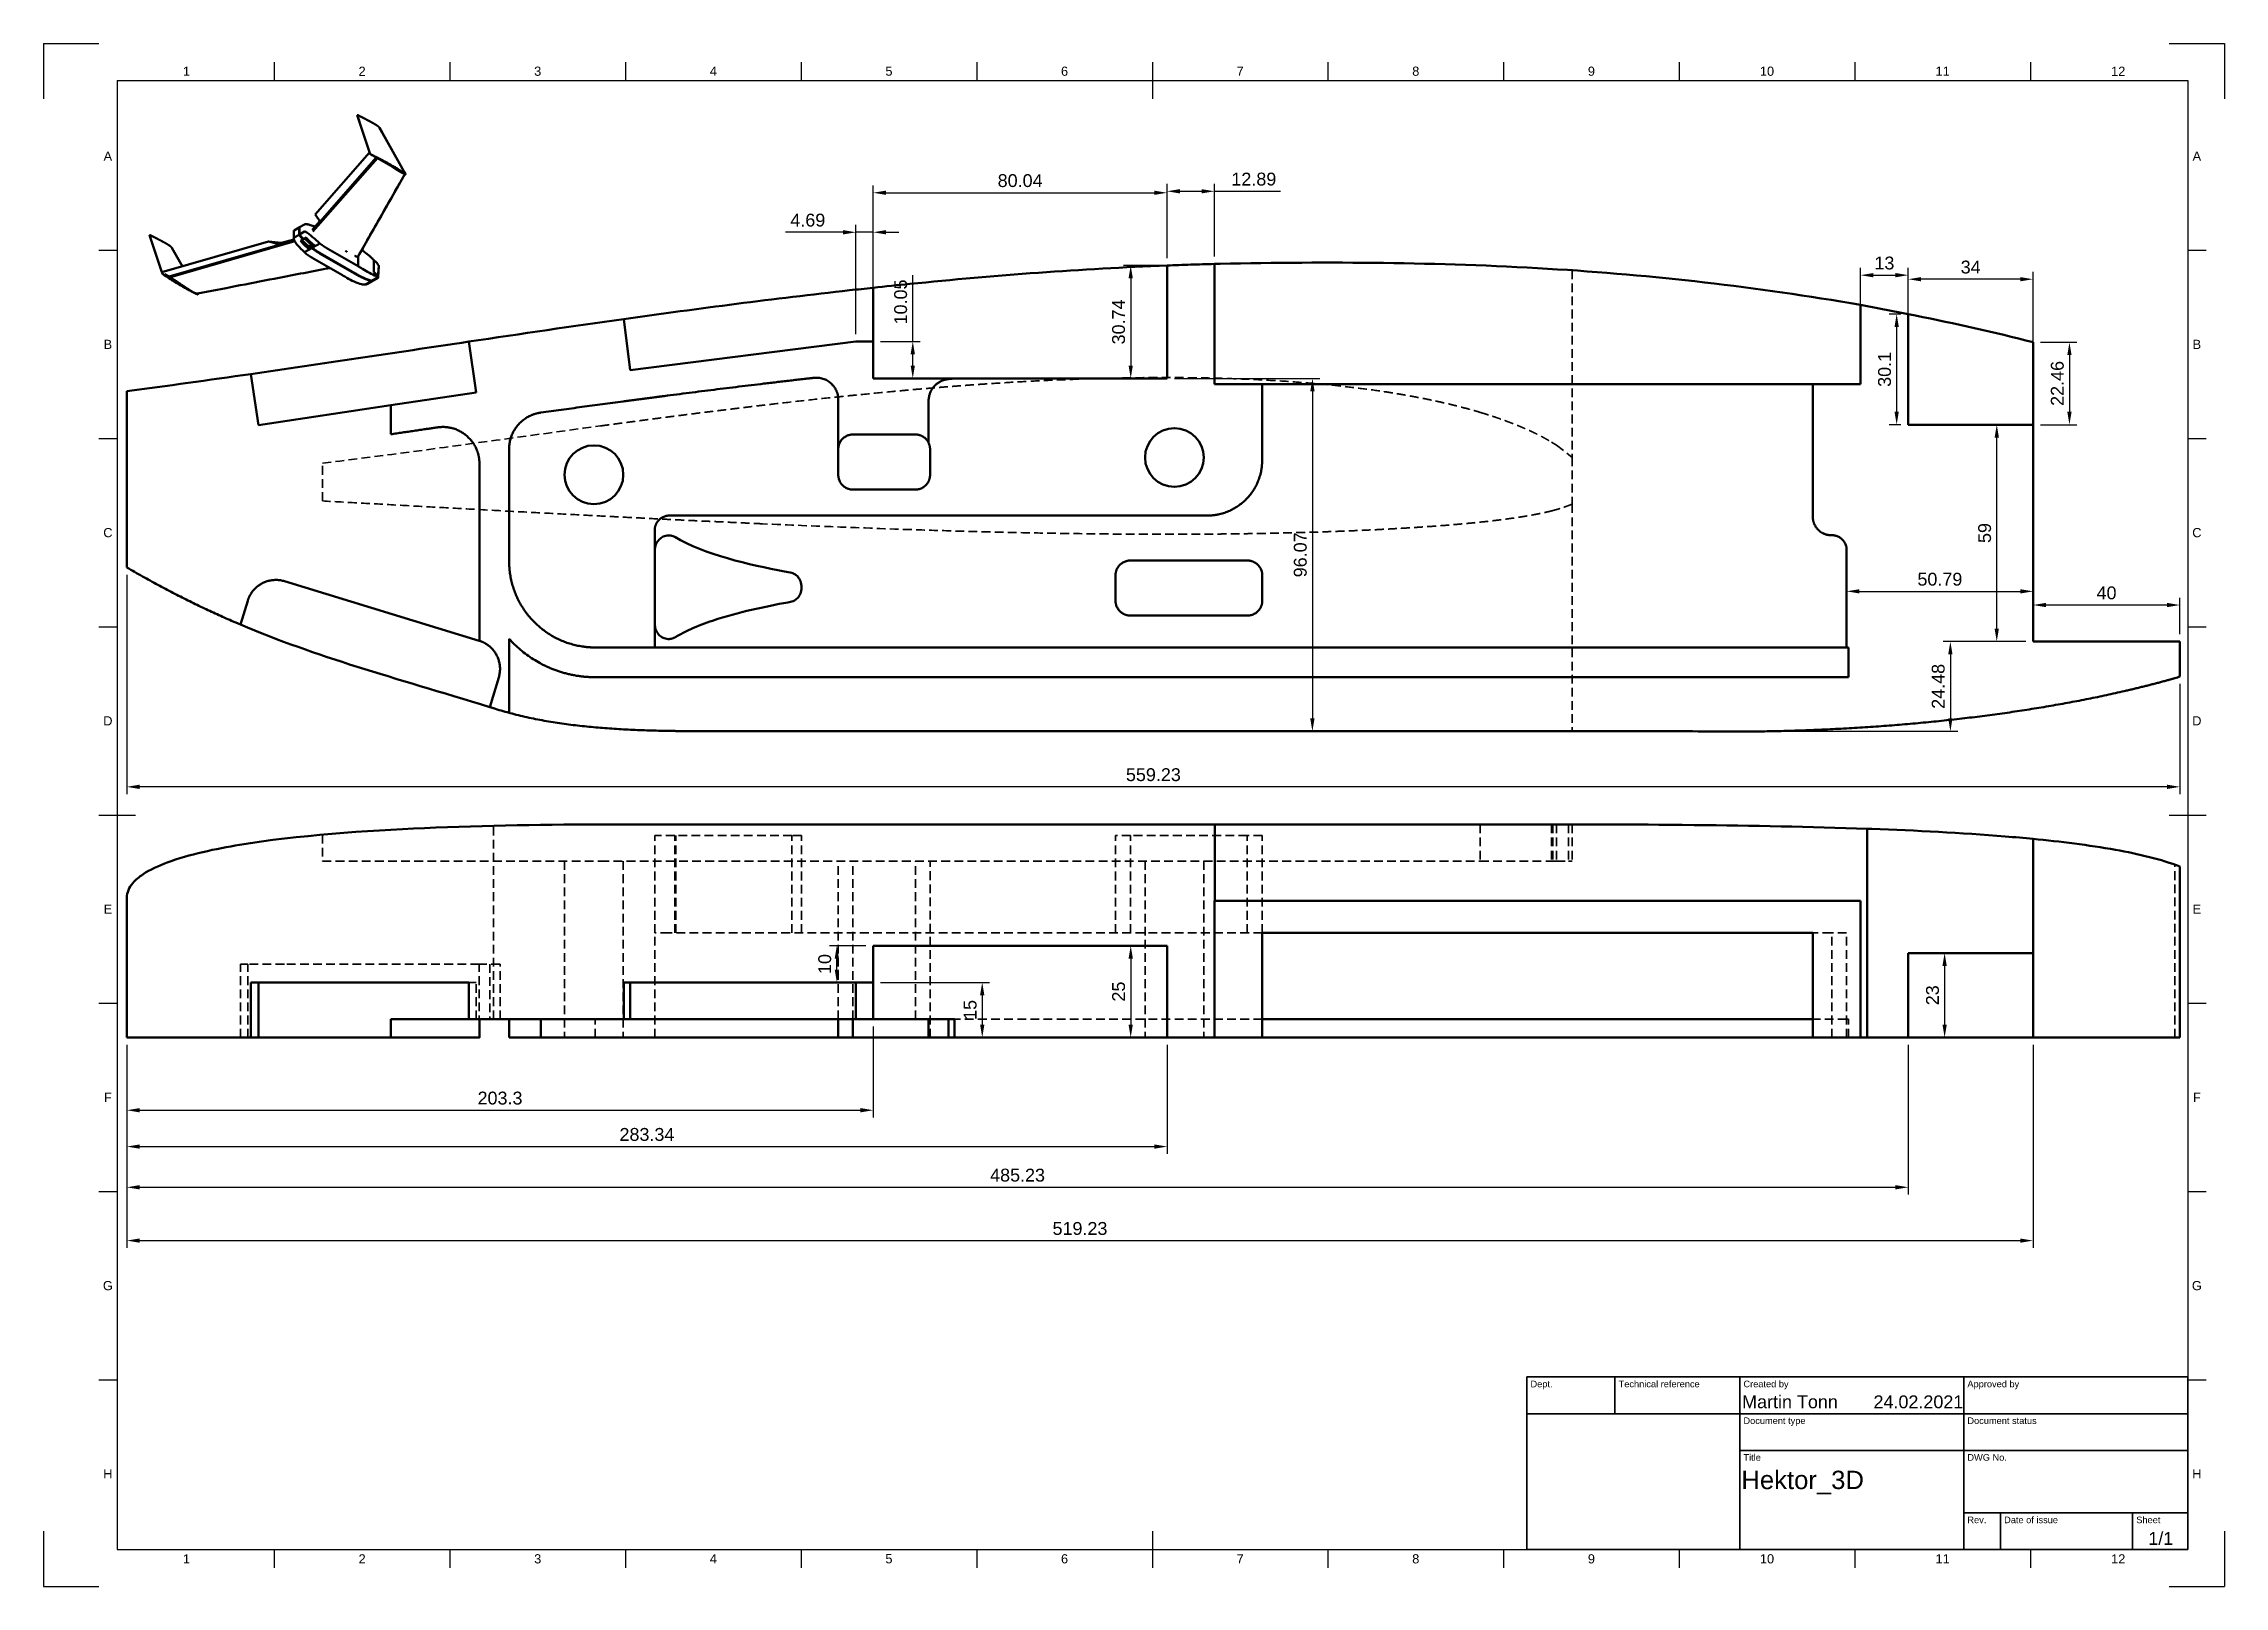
# Model space of a CAD drawing. Header units: millimetres. Extents: x 0 to 594, y 0 to 420.
import ezdxf
from ezdxf.enums import TextEntityAlignment as Align

# ---------------------------------------------------------------- set-up
doc = ezdxf.new("R2010")
doc.units = ezdxf.units.MM
doc.header["$LTSCALE"] = 0.75
doc.linetypes.add('HIDDEN2', pattern=[4.7625, 3.175, -1.5875])
for name, color, linetype, lineweight in [('Border', 7, 'Continuous', 25), ('Dimensions', 7, 'Continuous', 25), ('Sichtbar', 7, 'Continuous', 50), ('TitleBlock', 7, 'Continuous', 35), ('Verdeckt', 7, 'HIDDEN2', 35)]:
    doc.layers.add(name, color=color, linetype=linetype, lineweight=lineweight)
doc.styles.add('FusionTitle', font='arial.ttf')
doc.styles.get("Standard").update_dxf_attribs({"font": 'arial.ttf'})
doc.dimstyles.new('ISO-25', dxfattribs={"dimtxt": 3.5, "dimasz": 3.5, "dimexe": 2, "dimexo": 2, "dimgap": 1.5, "dimtad": 1, "dimzin": 12, "dimdsep": 46, "dimtxsty": 'Standard', "dimcen": 0, "dimclrd": 256, "dimclre": 256, "dimclrt": 256, "dimazin": 3, "dimtp": 0.1, "dimtm": 0.1, "dimtfac": 0.714, "dimtmove": 0, "dimatfit": 3, "dimfxl": 1, "dimtzin": 12, "dimarcsym": 0})

msp = doc.modelspace()

# ---------------------------------------------------------------- blocks, each defined once
blk = doc.blocks.new('ISO_A2_SHEET')
at = {"layer": 'Border'}
for p, q in [((20, 410), (584, 410)), ((20, 410), (20, 10)), ((62.8335, 415), (62.8335, 410)), ((110.6668, 415), (110.6668, 410)), ((158.5001, 415), (158.5001, 410)), ((206.3334, 415), (206.3334, 410)), ((254.1667, 415), (254.1667, 410)), ((302, 415), (302, 405)), ((349.8333, 415), (349.8333, 410)), ((397.6666, 415), (397.6666, 410)), ((445.4999, 415), (445.4999, 410)), ((493.3332, 415), (493.3332, 410)), ((541.1665, 415), (541.1665, 410)), ((584, 410), (584, 10)), ((15, 363.75), (20, 363.75)), ((584, 363.75), (589, 363.75)), ((15, 312.5), (20, 312.5)), ((584, 312.5), (589, 312.5)), ((15, 261.25), (20, 261.25)), ((584, 261.25), (589, 261.25)), ((15, 210), (25, 210)), ((579, 210), (589, 210)), ((15, 158.75), (20, 158.75)), ((584, 158.75), (589, 158.75)), ((15, 107.5), (20, 107.5)), ((584, 107.5), (589, 107.5)), ((15, 56.25), (20, 56.25)), ((584, 56.25), (589, 56.25)), ((302, 15), (302, 5)), ((20, 10), (584, 10)), ((62.8335, 10), (62.8335, 5)), ((110.6668, 10), (110.6668, 5)), ((158.5001, 10), (158.5001, 5)), ((206.3334, 10), (206.3334, 5)), ((254.1667, 10), (254.1667, 5)), ((349.8333, 10), (349.8333, 5)), ((397.6666, 10), (397.6666, 5)), ((445.4999, 10), (445.4999, 5)), ((493.3332, 10), (493.3332, 5)), ((541.1665, 10), (541.1665, 5))]:
    blk.add_line(p, q, dxfattribs=at)
at = {"layer": 'Defpoints'}
for p, q in [((0, 420), (15, 420)), ((0, 420), (0, 405)), ((579, 420), (594, 420)), ((594, 420), (594, 405)), ((0, 15), (0, 0)), ((594, 15), (594, 0)), ((0, 0), (15, 0)), ((579, 0), (594, 0))]:
    blk.add_line(p, q, dxfattribs=at)
at = {"layer": 'Border', "style": 'FusionTitle'}
for s, p in [('1', (38.91685, 412.5)), ('2', (86.75015, 412.5)), ('3', (134.58345, 412.5)), ('4', (182.41675, 412.5)), ('5', (230.25005, 412.5)), ('6', (278.08335, 412.5)), ('7', (325.91665, 412.5)), ('8', (373.74995, 412.5)), ('9', (421.58325, 412.5)), ('10', (469.41655, 412.5)), ('11', (517.24985, 412.5)), ('12', (565.08315, 412.5)), ('A', (17.5, 389.375)), ('A', (586.5, 389.375)), ('B', (17.5, 338.125)), ('B', (586.5, 338.125)), ('C', (17.5, 286.875)), ('C', (586.5, 286.875)), ('D', (17.5, 235.625)), ('D', (586.5, 235.625)), ('E', (17.5, 184.375)), ('E', (586.5, 184.375)), ('F', (17.5, 133.125)), ('F', (586.5, 133.125)), ('G', (17.5, 81.875)), ('G', (586.5, 81.875)), ('H', (17.5, 30.625)), ('H', (586.5, 30.625)), ('1', (38.91685, 7.5)), ('2', (86.75015, 7.5)), ('3', (134.58345, 7.5)), ('4', (182.41675, 7.5)), ('5', (230.25005, 7.5)), ('6', (278.08335, 7.5)), ('7', (325.91665, 7.5)), ('8', (373.74995, 7.5)), ('9', (421.58325, 7.5)), ('10', (469.41655, 7.5)), ('11', (517.24985, 7.5)), ('12', (565.08315, 7.5))]:
    blk.add_text(s, height=2.5, dxfattribs=at).set_placement(p, align=Align.MIDDLE)
blk = doc.blocks.new('ISO_TITLEBLOCK')
at = {"layer": 'TitleBlock'}
for p, q in [((0, 47), (-180, 47)), ((-180, 47), (-180, 0)), ((-156, 37), (-156, 47)), ((-122, 0), (-122, 47)), ((-61, 0), (-61, 47)), ((0, 0), (0, 47)), ((-180, 37), (0, 37)), ((-122, 27), (0, 27)), ((-61, 10), (0, 10)), ((-51, 0), (-51, 10)), ((-15, 0), (-15, 10)), ((-180, 0), (0, 0))]:
    blk.add_line(p, q, dxfattribs=at)
at = {"layer": 'TitleBlock', "style": 'FusionTitle'}
for s, p in [('Dept.', (-179, 46)), ('Technical reference', (-155, 46)), ('Created by', (-121, 46)), ('Approved by', (-60, 46)), ('Document type', (-121, 36)), ('Document status', (-60, 36)), ('Title', (-121, 26)), ('DWG No.', (-60, 26)), ('Rev.', (-60, 9)), ('Date of issue', (-50, 9)), ('Sheet', (-14, 9))]:
    blk.add_text(s, height=1.8, dxfattribs=at).set_placement(p, align=Align.TOP_LEFT)
for tag, height, p in [('DEPT', 3.5, (-179, 42)), ('TECHNICAL_REFERENCE', 3.5, (-155, 42)), ('CREATED_BY', 3.5, (-121, 42)), ('APPROVED_BY', 3.5, (-60, 42)), ('DOCUMENT_TYPE', 3.5, (-121, 32)), ('DOCUMENT_STATUS', 3.5, (-60, 32)), ('TITLE_1', 5, (-121, 21.5)), ('TITLE_2', 5, (-121, 14)), ('TITLE_3', 5, (-121, 6.5)), ('DATE_OF_ISSUE', 3.5, (-50, 5))]:
    blk.add_attdef(tag, text='', height=height, dxfattribs=at).set_placement(p, align=Align.TOP_LEFT)
for tag, p in [('CREATED_DATE', (-62, 42)), ('APPROVED_DATE', (-0.99, 42))]:
    blk.add_attdef(tag, text='', height=3.5, dxfattribs=at).set_placement(p, align=Align.TOP_RIGHT)
for tag, height, p in [('DRAWING_NUMBER', 5, (-30.5, 19.75)), ('REV', 3.5, (-56, 4.85)), ('SHEET', 3.5, (-7.5, 4.85))]:
    blk.add_attdef(tag, text='', height=height, dxfattribs=at).set_placement(p, align=Align.TOP_CENTER)
blk = doc.blocks.new('*D29')
at = {"layer": 'Defpoints', "color": 0, "transparency": 16777216}
for p in [(22.666006, 277.408384), (581.897576, 247.710931), (22.666006, 217.668188)]:
    blk.add_point(p, dxfattribs=at)
at = {"layer": 'Dimensions', "lineweight": -2, "transparency": 16777216}
for p, q in [((22.666006, 275.408384), (22.666006, 215.668188)), ((581.897576, 245.710931), (581.897576, 215.668188)), ((578.397576, 217.668188), (26.166006, 217.668188))]:
    blk.add_line(p, q, dxfattribs=at)
at = {"layer": 'Dimensions', "transparency": 16777216}
for points in [[(26.166006, 218.251522), (26.166006, 217.084855), (22.666006, 217.668188)], [(578.397576, 218.251522), (578.397576, 217.084855), (581.897576, 217.668188)]]:
    blk.add_solid(points, dxfattribs=at)
at = {"layer": 'Dimensions', "transparency": 16777216, "insert": (302.281791, 220.956388), "char_height": 3.5, "attachment_point": 5}
blk.add_mtext('559.23', dxfattribs=at)
blk = doc.blocks.new('*D30')
at = {"layer": 'Defpoints', "color": 0, "transparency": 16777216}
for p in [(541.897576, 267.165663), (541.897576, 257.266168), (581.897576, 257.266168)]:
    blk.add_point(p, dxfattribs=at)
at = {"layer": 'Dimensions', "lineweight": -2, "transparency": 16777216}
for p, q in [((541.897576, 259.266168), (541.897576, 269.165663)), ((581.897576, 259.266168), (581.897576, 269.165663)), ((578.397576, 267.165663), (545.397576, 267.165663))]:
    blk.add_line(p, q, dxfattribs=at)
at = {"layer": 'Dimensions', "transparency": 16777216}
for points in [[(545.397576, 267.748997), (545.397576, 266.58233), (541.897576, 267.165663)], [(578.397576, 267.748997), (578.397576, 266.58233), (581.897576, 267.165663)]]:
    blk.add_solid(points, dxfattribs=at)
at = {"layer": 'Dimensions', "transparency": 16777216, "insert": (561.897576, 270.452669), "char_height": 3.5, "attachment_point": 5}
blk.add_mtext('40', dxfattribs=at)
blk = doc.blocks.new('*D31')
at = {"layer": 'Defpoints', "color": 0, "transparency": 16777216}
for p in [(507.897576, 355.864148), (507.897576, 316.266168), (541.897576, 316.266168)]:
    blk.add_point(p, dxfattribs=at)
at = {"layer": 'Dimensions', "lineweight": -2, "transparency": 16777216}
for p, q in [((507.897576, 318.266168), (507.897576, 357.864148)), ((541.897576, 318.266168), (541.897576, 357.864148)), ((538.397576, 355.864148), (511.397576, 355.864148))]:
    blk.add_line(p, q, dxfattribs=at)
at = {"layer": 'Dimensions', "transparency": 16777216}
for points in [[(511.397576, 356.447481), (511.397576, 355.280815), (507.897576, 355.864148)], [(538.397576, 356.447481), (538.397576, 355.280815), (541.897576, 355.864148)]]:
    blk.add_solid(points, dxfattribs=at)
at = {"layer": 'Dimensions', "transparency": 16777216, "insert": (524.897576, 359.152347), "char_height": 3.5, "attachment_point": 5}
blk.add_mtext('34', dxfattribs=at)
blk = doc.blocks.new('*D32')
at = {"layer": 'Defpoints', "color": 0, "transparency": 16777216}
for p in [(531.998081, 316.266168), (541.897576, 316.266168), (541.897576, 257.266168)]:
    blk.add_point(p, dxfattribs=at)
at = {"layer": 'Dimensions', "lineweight": -2, "transparency": 16777216}
for p, q in [((539.897576, 316.266168), (529.998081, 316.266168)), ((531.998081, 260.766168), (531.998081, 312.766168)), ((539.897576, 257.266168), (529.998081, 257.266168))]:
    blk.add_line(p, q, dxfattribs=at)
at = {"layer": 'Dimensions', "transparency": 16777216}
for points in [[(531.414747, 312.766168), (532.581414, 312.766168), (531.998081, 316.266168)], [(531.414747, 260.766168), (532.581414, 260.766168), (531.998081, 257.266168)]]:
    blk.add_solid(points, dxfattribs=at)
at = {"layer": 'Dimensions', "transparency": 16777216, "insert": (528.711075, 286.766168), "char_height": 3.5, "attachment_point": 5, "rotation": 90}
blk.add_mtext('59', dxfattribs=at)
blk = doc.blocks.new('*D33')
at = {"layer": 'Defpoints', "color": 0, "transparency": 16777216}
for p in [(504.737537, 346.366817), (507.897576, 346.366817), (507.897576, 316.266168)]:
    blk.add_point(p, dxfattribs=at)
at = {"layer": 'Dimensions', "lineweight": -2, "transparency": 16777216}
for p, q in [((505.897576, 346.366817), (502.737537, 346.366817)), ((504.737537, 319.766168), (504.737537, 342.866817)), ((505.897576, 316.266168), (502.737537, 316.266168))]:
    blk.add_line(p, q, dxfattribs=at)
at = {"layer": 'Dimensions', "transparency": 16777216}
for points in [[(504.154204, 342.866817), (505.320871, 342.866817), (504.737537, 346.366817)], [(504.154204, 319.766168), (505.320871, 319.766168), (504.737537, 316.266168)]]:
    blk.add_solid(points, dxfattribs=at)
at = {"layer": 'Dimensions', "transparency": 16777216, "insert": (501.449338, 331.316493), "char_height": 3.5, "attachment_point": 5, "rotation": 90}
blk.add_mtext('30.1', dxfattribs=at)
blk = doc.blocks.new('*D34')
at = {"layer": 'Defpoints', "color": 0, "transparency": 16777216}
for p in [(507.897576, 356.964653), (494.897576, 327.266168), (507.897576, 316.266168)]:
    blk.add_point(p, dxfattribs=at)
at = {"layer": 'Dimensions', "lineweight": -2, "transparency": 16777216}
for p, q in [((494.897576, 329.266168), (494.897576, 358.964653)), ((498.397576, 356.964653), (504.397576, 356.964653)), ((507.897576, 318.266168), (507.897576, 358.964653))]:
    blk.add_line(p, q, dxfattribs=at)
at = {"layer": 'Dimensions', "transparency": 16777216}
for points in [[(498.397576, 357.547986), (498.397576, 356.38132), (494.897576, 356.964653)], [(504.397576, 357.547986), (504.397576, 356.38132), (507.897576, 356.964653)]]:
    blk.add_solid(points, dxfattribs=at)
at = {"layer": 'Dimensions', "transparency": 16777216, "insert": (501.397576, 360.252852), "char_height": 3.5, "attachment_point": 5}
blk.add_mtext('13', dxfattribs=at)
blk = doc.blocks.new('*D35')
at = {"layer": 'Defpoints', "color": 0, "transparency": 16777216}
for p in [(541.897576, 338.722776), (541.897576, 316.266168), (551.797071, 316.266168)]:
    blk.add_point(p, dxfattribs=at)
at = {"layer": 'Dimensions', "lineweight": -2, "transparency": 16777216}
for p, q in [((543.897576, 338.722776), (553.797071, 338.722776)), ((551.797071, 335.222776), (551.797071, 319.766168)), ((543.897576, 316.266168), (553.797071, 316.266168))]:
    blk.add_line(p, q, dxfattribs=at)
at = {"layer": 'Dimensions', "transparency": 16777216}
for points in [[(551.213737, 335.222776), (552.380404, 335.222776), (551.797071, 338.722776)], [(551.213737, 319.766168), (552.380404, 319.766168), (551.797071, 316.266168)]]:
    blk.add_solid(points, dxfattribs=at)
at = {"layer": 'Dimensions', "transparency": 16777216, "insert": (548.510065, 327.494472), "char_height": 3.5, "attachment_point": 5, "rotation": 90}
blk.add_mtext('22.46', dxfattribs=at)
blk = doc.blocks.new('*D36')
at = {"layer": 'Defpoints', "color": 0, "transparency": 16777216}
for p in [(541.897576, 257.266168), (449.160676, 232.781868), (519.362072, 232.781868)]:
    blk.add_point(p, dxfattribs=at)
at = {"layer": 'Dimensions', "lineweight": -2, "transparency": 16777216}
for p, q in [((539.897576, 257.266168), (517.362072, 257.266168)), ((519.362072, 253.766168), (519.362072, 236.281868)), ((451.160676, 232.781868), (521.362072, 232.781868))]:
    blk.add_line(p, q, dxfattribs=at)
at = {"layer": 'Dimensions', "transparency": 16777216}
for points in [[(518.778739, 253.766168), (519.945405, 253.766168), (519.362072, 257.266168)], [(518.778739, 236.281868), (519.945405, 236.281868), (519.362072, 232.781868)]]:
    blk.add_solid(points, dxfattribs=at)
at = {"layer": 'Dimensions', "transparency": 16777216, "insert": (516.075067, 245.024018), "char_height": 3.5, "attachment_point": 5, "rotation": 90}
blk.add_mtext('24.48', dxfattribs=at)
blk = doc.blocks.new('*D37')
at = {"layer": 'Defpoints', "color": 0, "transparency": 16777216}
for p in [(491.108922, 282.168669), (541.897576, 273.118085), (541.897576, 270.887181)]:
    blk.add_point(p, dxfattribs=at)
at = {"layer": 'Dimensions', "lineweight": -2, "transparency": 16777216}
for p, q in [((491.108922, 280.168669), (491.108922, 268.887181)), ((494.608922, 270.887181), (538.397576, 270.887181)), ((541.897576, 271.118085), (541.897576, 268.887181))]:
    blk.add_line(p, q, dxfattribs=at)
at = {"layer": 'Dimensions', "transparency": 16777216}
for points in [[(494.608922, 271.470515), (494.608922, 270.303848), (491.108922, 270.887181)], [(538.397576, 271.470515), (538.397576, 270.303848), (541.897576, 270.887181)]]:
    blk.add_solid(points, dxfattribs=at)
at = {"layer": 'Dimensions', "transparency": 16777216, "insert": (516.503249, 274.174187), "char_height": 3.5, "attachment_point": 5}
blk.add_mtext('50.79', dxfattribs=at)
blk = doc.blocks.new('*D38')
at = {"layer": 'Defpoints', "color": 0, "transparency": 16777216}
for p in [(306.004076, 379.401641), (306.004076, 359.602652), (225.963476, 353.546817)]:
    blk.add_point(p, dxfattribs=at)
at = {"layer": 'Dimensions', "lineweight": -2, "transparency": 16777216}
for p, q in [((225.963476, 355.546817), (225.963476, 381.401641)), ((306.004076, 361.602652), (306.004076, 381.401641)), ((229.463476, 379.401641), (302.504076, 379.401641))]:
    blk.add_line(p, q, dxfattribs=at)
at = {"layer": 'Dimensions', "transparency": 16777216}
for points in [[(229.463476, 379.984975), (229.463476, 378.818308), (225.963476, 379.401641)], [(302.504076, 379.984975), (302.504076, 378.818308), (306.004076, 379.401641)]]:
    blk.add_solid(points, dxfattribs=at)
at = {"layer": 'Dimensions', "transparency": 16777216, "insert": (265.983776, 382.688647), "char_height": 3.5, "attachment_point": 5}
blk.add_mtext('80.04', dxfattribs=at)
blk = doc.blocks.new('*D39')
at = {"layer": 'Defpoints', "color": 0, "transparency": 16777216}
for p in [(306.004076, 328.865968), (345.59154, 232.793204), (349.268914, 232.792802)]:
    blk.add_point(p, dxfattribs=at)
at = {"layer": 'Dimensions', "lineweight": -2, "transparency": 16777216}
for p, q in [((308.004076, 328.865749), (347.602055, 328.861415)), ((345.601672, 325.361634), (345.591923, 236.293204)), ((347.268914, 232.793021), (343.59154, 232.793423))]:
    blk.add_line(p, q, dxfattribs=at)
at = {"layer": 'Dimensions', "transparency": 16777216}
for points in [[(345.018339, 325.361698), (346.185005, 325.36157), (345.602055, 328.861634)], [(345.00859, 236.293268), (346.175257, 236.29314), (345.59154, 232.793204)]]:
    blk.add_solid(points, dxfattribs=at)
at = {"layer": 'Dimensions', "transparency": 16777216, "insert": (342.309792, 280.827779), "char_height": 3.5, "attachment_point": 5, "rotation": 89.99375476}
blk.add_mtext('96.07', dxfattribs=at)
blk = doc.blocks.new('*D40')
at = {"layer": 'Defpoints', "color": 0, "transparency": 16777216}
for p in [(306.004076, 359.602652), (296.104581, 328.865968), (306.004076, 328.865968)]:
    blk.add_point(p, dxfattribs=at)
at = {"layer": 'Dimensions', "lineweight": -2, "transparency": 16777216}
for p, q in [((304.004076, 359.602652), (294.104581, 359.602652)), ((296.104581, 356.102652), (296.104581, 332.365968)), ((304.004076, 328.865968), (294.104581, 328.865968))]:
    blk.add_line(p, q, dxfattribs=at)
at = {"layer": 'Dimensions', "transparency": 16777216}
for points in [[(295.521247, 356.102652), (296.687914, 356.102652), (296.104581, 359.602652)], [(295.521247, 332.365968), (296.687914, 332.365968), (296.104581, 328.865968)]]:
    blk.add_solid(points, dxfattribs=at)
at = {"layer": 'Dimensions', "transparency": 16777216, "insert": (292.816382, 344.23431), "char_height": 3.5, "attachment_point": 5, "rotation": 90}
blk.add_mtext('30.74', dxfattribs=at)
blk = doc.blocks.new('*D41')
at = {"layer": 'Defpoints', "color": 0, "transparency": 16777216}
for p in [(318.897576, 379.809159), (306.004076, 359.602652), (318.897576, 360.010169)]:
    blk.add_point(p, dxfattribs=at)
at = {"layer": 'Dimensions', "lineweight": -2, "transparency": 16777216}
for p, q in [((306.004076, 361.602652), (306.004076, 381.809159)), ((318.897576, 362.010169), (318.897576, 381.809159)), ((309.504076, 379.809159), (315.397576, 379.809159)), ((318.897576, 379.809159), (336.885979, 379.809159))]:
    blk.add_line(p, q, dxfattribs=at)
at = {"layer": 'Dimensions', "transparency": 16777216}
for points in [[(309.504076, 380.392493), (309.504076, 379.225826), (306.004076, 379.809159)], [(315.397576, 380.392493), (315.397576, 379.225826), (318.897576, 379.809159)]]:
    blk.add_solid(points, dxfattribs=at)
at = {"layer": 'Dimensions', "transparency": 16777216, "insert": (329.641778, 383.096165), "char_height": 3.5, "attachment_point": 5}
blk.add_mtext('12.89', dxfattribs=at)
blk = doc.blocks.new('*D42')
at = {"layer": 'Defpoints', "color": 0, "transparency": 16777216}
for p in [(221.273376, 368.646653), (221.273376, 338.948168), (225.963476, 338.919242)]:
    blk.add_point(p, dxfattribs=at)
at = {"layer": 'Dimensions', "lineweight": -2, "transparency": 16777216}
for p, q in [((217.773376, 368.646653), (202.033949, 368.646653)), ((221.273376, 340.948168), (221.273376, 370.646653)), ((225.963476, 368.646653), (221.273376, 368.646653)), ((225.963476, 340.919242), (225.963476, 370.646653)), ((229.463476, 368.646653), (232.963476, 368.646653))]:
    blk.add_line(p, q, dxfattribs=at)
at = {"layer": 'Dimensions', "transparency": 16777216}
for points in [[(217.773376, 369.229986), (217.773376, 368.06332), (221.273376, 368.646653)], [(229.463476, 369.229986), (229.463476, 368.06332), (225.963476, 368.646653)]]:
    blk.add_solid(points, dxfattribs=at)
at = {"layer": 'Dimensions', "transparency": 16777216, "insert": (208.153662, 371.933659), "char_height": 3.5, "attachment_point": 5}
blk.add_mtext('4.69', dxfattribs=at)
blk = doc.blocks.new('*D43')
at = {"layer": 'Defpoints', "color": 0, "transparency": 16777216}
for p in [(225.963476, 338.919242), (225.963476, 328.865968), (236.744432, 328.865968)]:
    blk.add_point(p, dxfattribs=at)
at = {"layer": 'Dimensions', "lineweight": -2, "transparency": 16777216}
for p, q in [((236.744432, 338.919242), (236.744432, 356.926746)), ((227.963476, 338.919242), (238.744432, 338.919242)), ((236.744432, 332.365968), (236.744432, 335.419242)), ((227.963476, 328.865968), (238.744432, 328.865968))]:
    blk.add_line(p, q, dxfattribs=at)
at = {"layer": 'Dimensions', "transparency": 16777216}
for points in [[(236.161098, 335.419242), (237.327765, 335.419242), (236.744432, 338.919242)], [(236.161098, 332.365968), (237.327765, 332.365968), (236.744432, 328.865968)]]:
    blk.add_solid(points, dxfattribs=at)
at = {"layer": 'Dimensions', "transparency": 16777216, "insert": (233.457426, 349.672994), "char_height": 3.5, "attachment_point": 5, "rotation": 90}
blk.add_mtext('10.05', dxfattribs=at)
blk = doc.blocks.new('*D44')
at = {"layer": 'Defpoints', "color": 0, "transparency": 16777216}
for p in [(306.004076, 174.42527), (296.104581, 149.42527), (306.004076, 149.42527)]:
    blk.add_point(p, dxfattribs=at)
at = {"layer": 'Dimensions', "lineweight": -2, "transparency": 16777216}
for p, q in [((304.004076, 174.42527), (294.104581, 174.42527)), ((296.104581, 170.92527), (296.104581, 152.92527)), ((304.004076, 149.42527), (294.104581, 149.42527))]:
    blk.add_line(p, q, dxfattribs=at)
at = {"layer": 'Dimensions', "transparency": 16777216}
for points in [[(295.521247, 170.92527), (296.687914, 170.92527), (296.104581, 174.42527)], [(295.521247, 152.92527), (296.687914, 152.92527), (296.104581, 149.42527)]]:
    blk.add_solid(points, dxfattribs=at)
at = {"layer": 'Dimensions', "transparency": 16777216, "insert": (292.817575, 161.92527), "char_height": 3.5, "attachment_point": 5, "rotation": 90}
blk.add_mtext('25', dxfattribs=at)
blk = doc.blocks.new('*D45')
at = {"layer": 'Defpoints', "color": 0, "transparency": 16777216}
for p in [(225.963476, 164.42527), (237.447976, 149.42527), (255.661961, 149.42527)]:
    blk.add_point(p, dxfattribs=at)
at = {"layer": 'Dimensions', "lineweight": -2, "transparency": 16777216}
for p, q in [((227.963476, 164.42527), (257.661961, 164.42527)), ((255.661961, 160.92527), (255.661961, 152.92527)), ((239.447976, 149.42527), (257.661961, 149.42527))]:
    blk.add_line(p, q, dxfattribs=at)
at = {"layer": 'Dimensions', "transparency": 16777216}
for points in [[(255.078627, 160.92527), (256.245294, 160.92527), (255.661961, 164.42527)], [(255.078627, 152.92527), (256.245294, 152.92527), (255.661961, 149.42527)]]:
    blk.add_solid(points, dxfattribs=at)
at = {"layer": 'Dimensions', "transparency": 16777216, "insert": (252.374955, 156.92527), "char_height": 3.5, "attachment_point": 5, "rotation": 90}
blk.add_mtext('15', dxfattribs=at)
blk = doc.blocks.new('*D46')
at = {"layer": 'Defpoints', "color": 0, "transparency": 16777216}
for p in [(216.063981, 174.42527), (225.963476, 174.42527), (225.963476, 164.42527)]:
    blk.add_point(p, dxfattribs=at)
at = {"layer": 'Dimensions', "lineweight": -2, "transparency": 16777216}
for p, q in [((223.963476, 174.42527), (214.063981, 174.42527)), ((216.063981, 167.92527), (216.063981, 170.92527)), ((223.963476, 164.42527), (214.063981, 164.42527))]:
    blk.add_line(p, q, dxfattribs=at)
at = {"layer": 'Dimensions', "transparency": 16777216}
for points in [[(215.480647, 170.92527), (216.647314, 170.92527), (216.063981, 174.42527)], [(215.480647, 167.92527), (216.647314, 167.92527), (216.063981, 164.42527)]]:
    blk.add_solid(points, dxfattribs=at)
at = {"layer": 'Dimensions', "transparency": 16777216, "insert": (212.776975, 169.42527), "char_height": 3.5, "attachment_point": 5, "rotation": 90}
blk.add_mtext('10', dxfattribs=at)
blk = doc.blocks.new('*D47')
at = {"layer": 'Defpoints', "color": 0, "transparency": 16777216}
for p in [(507.897576, 172.42527), (507.897576, 149.42527), (517.797071, 149.42527)]:
    blk.add_point(p, dxfattribs=at)
at = {"layer": 'Dimensions', "lineweight": -2, "transparency": 16777216}
for p, q in [((509.897576, 172.42527), (519.797071, 172.42527)), ((517.797071, 168.92527), (517.797071, 152.92527)), ((509.897576, 149.42527), (519.797071, 149.42527))]:
    blk.add_line(p, q, dxfattribs=at)
at = {"layer": 'Dimensions', "transparency": 16777216}
for points in [[(517.213737, 168.92527), (518.380404, 168.92527), (517.797071, 172.42527)], [(517.213737, 152.92527), (518.380404, 152.92527), (517.797071, 149.42527)]]:
    blk.add_solid(points, dxfattribs=at)
at = {"layer": 'Dimensions', "transparency": 16777216, "insert": (514.508871, 160.92527), "char_height": 3.5, "attachment_point": 5, "rotation": 90}
blk.add_mtext('23', dxfattribs=at)
blk = doc.blocks.new('*D48')
at = {"layer": 'Defpoints', "color": 0, "transparency": 16777216}
for p in [(22.665176, 149.42527), (507.897576, 149.42527), (507.897576, 108.648615)]:
    blk.add_point(p, dxfattribs=at)
at = {"layer": 'Dimensions', "lineweight": -2, "transparency": 16777216}
for p, q in [((22.665176, 147.42527), (22.665176, 106.648615)), ((507.897576, 147.42527), (507.897576, 106.648615)), ((26.165176, 108.648615), (504.397576, 108.648615))]:
    blk.add_line(p, q, dxfattribs=at)
at = {"layer": 'Dimensions', "transparency": 16777216}
for points in [[(26.165176, 109.231948), (26.165176, 108.065282), (22.665176, 108.648615)], [(504.397576, 109.231948), (504.397576, 108.065282), (507.897576, 108.648615)]]:
    blk.add_solid(points, dxfattribs=at)
at = {"layer": 'Dimensions', "transparency": 16777216, "insert": (265.281376, 111.936814), "char_height": 3.5, "attachment_point": 5}
blk.add_mtext('485.23', dxfattribs=at)
blk = doc.blocks.new('*D49')
at = {"layer": 'Defpoints', "color": 0, "transparency": 16777216}
for p in [(22.665176, 149.42527), (541.897576, 149.42527), (541.897576, 94.130137)]:
    blk.add_point(p, dxfattribs=at)
at = {"layer": 'Dimensions', "lineweight": -2, "transparency": 16777216}
for p, q in [((22.665176, 147.42527), (22.665176, 92.130137)), ((541.897576, 147.42527), (541.897576, 92.130137)), ((26.165176, 94.130137), (538.397576, 94.130137))]:
    blk.add_line(p, q, dxfattribs=at)
at = {"layer": 'Dimensions', "transparency": 16777216}
for points in [[(26.165176, 94.71347), (26.165176, 93.546803), (22.665176, 94.130137)], [(538.397576, 94.71347), (538.397576, 93.546803), (541.897576, 94.130137)]]:
    blk.add_solid(points, dxfattribs=at)
at = {"layer": 'Dimensions', "transparency": 16777216, "insert": (282.281376, 97.418336), "char_height": 3.5, "attachment_point": 5}
blk.add_mtext('519.23', dxfattribs=at)
blk = doc.blocks.new('*D50')
at = {"layer": 'Defpoints', "color": 0, "transparency": 16777216}
for p in [(22.665176, 149.42527), (225.963476, 154.42527), (225.963476, 129.62628)]:
    blk.add_point(p, dxfattribs=at)
at = {"layer": 'Dimensions', "lineweight": -2, "transparency": 16777216}
for p, q in [((225.963476, 152.42527), (225.963476, 127.62628)), ((22.665176, 147.42527), (22.665176, 127.62628)), ((26.165176, 129.62628), (222.463476, 129.62628))]:
    blk.add_line(p, q, dxfattribs=at)
at = {"layer": 'Dimensions', "transparency": 16777216}
for points in [[(26.165176, 130.209614), (26.165176, 129.042947), (22.665176, 129.62628)], [(222.463476, 130.209614), (222.463476, 129.042947), (225.963476, 129.62628)]]:
    blk.add_solid(points, dxfattribs=at)
at = {"layer": 'Dimensions', "transparency": 16777216, "insert": (124.314326, 132.91448), "char_height": 3.5, "attachment_point": 5}
blk.add_mtext('203.3', dxfattribs=at)
blk = doc.blocks.new('*D51')
at = {"layer": 'Defpoints', "color": 0, "transparency": 16777216}
for p in [(22.665176, 149.42527), (306.004076, 149.42527), (306.004076, 119.726786)]:
    blk.add_point(p, dxfattribs=at)
at = {"layer": 'Dimensions', "lineweight": -2, "transparency": 16777216}
for p, q in [((22.665176, 147.42527), (22.665176, 117.726786)), ((306.004076, 147.42527), (306.004076, 117.726786)), ((26.165176, 119.726786), (302.504076, 119.726786))]:
    blk.add_line(p, q, dxfattribs=at)
at = {"layer": 'Dimensions', "transparency": 16777216}
for points in [[(26.165176, 120.310119), (26.165176, 119.143452), (22.665176, 119.726786)], [(302.504076, 120.310119), (302.504076, 119.143452), (306.004076, 119.726786)]]:
    blk.add_solid(points, dxfattribs=at)
at = {"layer": 'Dimensions', "transparency": 16777216, "insert": (164.334626, 123.014985), "char_height": 3.5, "attachment_point": 5}
blk.add_mtext('283.34', dxfattribs=at)

# ---------------------------------------------------------------- dimensions: what is measured, and where the dimension line sits
at = {"layer": 'Dimensions'}
for base, p1, p2, picture, middle in [((306.004, 379.402), (225.963, 353.547), (306.004, 359.603), '*D38', (265.984, 382.689)), ((318.898, 379.809), (306.004, 359.603), (318.898, 360.01), '*D41', (329.642, 383.096)), ((221.273, 368.647), (225.963, 338.919), (221.273, 338.948), '*D42', (208.154, 371.934)), ((507.898, 356.965), (494.898, 327.266), (507.898, 316.266), '*D34', (501.398, 360.253)), ((225.963, 129.626), (22.665, 149.425), (225.963, 154.425), '*D50', (124.314, 132.914))]:
    dim = msp.add_linear_dim(base=base, p1=p1, p2=p2, dimstyle='ISO-25', override={"dimlfac": 1, "dimclrd": 256, "dimclre": 256}, dxfattribs=at)
    dim.commit()
    dim.dimension.update_dxf_attribs({"geometry": picture, "text_midpoint": middle})
for base, p1, p2, angle, picture, middle, dimtype in [((236.744, 328.866), (225.963, 338.919), (225.963, 328.866), 270, '*D43', (236.744, 349.673), 161), ((519.362, 232.782), (541.898, 257.266), (449.161, 232.782), 90, '*D36', (519.362, 245.024), 160), ((507.898, 108.649), (22.665, 149.425), (507.898, 149.425), 0, '*D48', (265.281, 108.649), 161), ((541.898, 94.13), (22.665, 149.425), (541.898, 149.425), 0, '*D49', (282.281, 94.13), 161)]:
    dim = msp.add_linear_dim(base=base, p1=p1, p2=p2, angle=angle, dimstyle='ISO-25', override={"dimlfac": 1}, dxfattribs=at)
    dim.commit()
    dim.dimension.update_dxf_attribs({"geometry": picture, "text_midpoint": middle, "dimtype": dimtype})
for p1, p2, distance, picture, middle in [((306.004, 359.603), (306.004, 328.866), -9.899, '*D40', (292.816, 344.234)), ((541.898, 316.266), (507.898, 316.266), -39.598, '*D31', (524.898, 359.152)), ((507.898, 316.266), (507.898, 346.367), 3.16, '*D33', (501.449, 331.316)), ((541.898, 338.723), (541.898, 316.266), 9.899, '*D35', (548.51, 327.494)), ((541.898, 257.266), (541.898, 316.266), 9.899, '*D32', (528.711, 286.766)), ((581.898, 257.266), (541.898, 257.266), -9.899, '*D30', (561.898, 270.453)), ((225.963, 164.425), (225.963, 174.425), 9.899, '*D46', (212.777, 169.425)), ((306.004, 174.425), (306.004, 149.425), -9.899, '*D44', (292.818, 161.925)), ((507.898, 172.425), (507.898, 149.425), 9.899, '*D47', (514.509, 160.925)), ((22.665, 149.425), (306.004, 149.425), -29.698, '*D51', (164.335, 123.015))]:
    dim = msp.add_aligned_dim(p1=p1, p2=p2, distance=distance, dimstyle='ISO-25', override={"dimlfac": 1, "dimclrd": 256, "dimclre": 256}, dxfattribs=at)
    dim.commit()
    dim.dimension.update_dxf_attribs({"geometry": picture, "text_midpoint": middle})
for base, p1, p2, angle, picture, middle in [((345.592, 232.793), (306.004, 328.866), (349.269, 232.793), 269.993729, '*D39', (342.31, 280.828)), ((541.898, 270.887), (491.109, 282.169), (541.898, 273.118), 180, '*D37', (516.503, 274.174)), ((22.666, 217.668), (581.898, 247.711), (22.666, 277.408), 180, '*D29', (302.282, 220.956)), ((255.662, 149.425), (225.963, 164.425), (237.448, 149.425), 90, '*D45', (252.375, 156.925))]:
    dim = msp.add_linear_dim(base=base, p1=p1, p2=p2, angle=angle, dimstyle='ISO-25', override={"dimlfac": 1, "dimclrd": 256, "dimclre": 256}, dxfattribs=at)
    dim.commit()
    dim.dimension.update_dxf_attribs({"geometry": picture, "text_midpoint": middle})

# ---------------------------------------------------------------- linework, layer by layer
at = {"layer": 'Sichtbar', "extrusion": (0.707107, 0.408248, 0.57735)}
for p, q in [((88.965, 389.942, 47.256), (85.43, 400.557, 44.081)), ((91.508, 397.105, 39.2), (92.151, 395.953, 39.226)), ((98.582, 384.444, 39.481), (91.511, 397.1, 39.192)), ((92.151, 395.953, 39.226), (98.579, 384.449, 39.488)), ((73.331, 368.829, 16.961), (90.906, 388.822, 44.979)), ((88.795, 390.401, 47.14), (73.977, 373.457, 23.551)), ((90.546, 389.03, 45.265), (75.322, 371.621, 21.029)), ((88.795, 390.401, 47.14), (88.815, 390.394, 47.121)), ((88.816, 390.388, 47.123), (88.795, 390.401, 47.14)), ((89.464, 389.597, 46.768), (89.513, 389.626, 46.809)), ((89.513, 389.626, 46.809), (98.529, 384.42, 39.448)), ((95.91, 380.131, 32.956), (98.391, 384.5, 39.241)), ((98.479, 384.392, 39.407), (98.431, 384.477, 39.405)), ((98.529, 384.42, 39.448), (98.479, 384.392, 39.407)), ((85.612, 362.002, 6.882), (95.91, 380.131, 32.956)), ((68.134, 366.998, 15.844), (68.134, 369.02, 14.414)), ((69.564, 369.924, 15.717), (68.22, 369.148, 14.62)), ((69.564, 369.924, 15.717), (69.706, 370.006, 15.832)), ((69.564, 367.965, 17.102), (69.564, 369.924, 15.717)), ((69.564, 367.965, 17.102), (69.564, 369.924, 15.717)), ((69.706, 370.006, 15.832), (71.05, 370.782, 16.929)), ((69.706, 370.006, 15.832), (69.706, 368.046, 17.218)), ((69.706, 368.046, 17.218), (69.706, 370.006, 15.832)), ((69.706, 368.046, 17.218), (71.05, 368.822, 18.315)), ((73.193, 369.302, 16.763), (75.276, 371.684, 20.079)), ((73.977, 373.457, 23.551), (75.322, 371.621, 21.029)), ((32.242, 357.746, 0.93), (28.861, 367.897, -2.107)), ((32.226, 357.741, 0.952), (61.269, 366.12, 13.175)), ((34.17, 356.591, -0.616), (64.389, 365.309, 12.102)), ((68.405, 366.248, 13.304), (34.528, 356.379, -0.904)), ((37.788, 359.346, -6.872), (34.939, 364.445, -6.988)), ((34.943, 364.44, -6.996), (37.789, 359.346, -6.88)), ((61.269, 366.12, 13.175), (64.389, 365.309, 12.102)), ((64.833, 365.74, 11.669), (61.269, 366.12, 13.175)), ((64.389, 365.309, 12.102), (64.833, 365.74, 11.669)), ((68.193, 366.709, 13.083), (64.833, 365.74, 11.669)), ((69.564, 367.965, 17.102), (68.22, 367.189, 16.005)), ((69.564, 367.965, 17.102), (69.706, 368.046, 17.218)), ((72.251, 364.782, 14.331), (70.374, 366.527, 15.395)), ((70.658, 366.698, 16.658), (70.8, 366.78, 16.774)), ((70.658, 366.698, 16.658), (70.658, 366.698, 16.658)), ((72.917, 364.26, 15.182), (71.056, 363.185, 13.663)), ((71.081, 366.935, 15.972), (71.223, 367.017, 16.088)), ((72.958, 365.19, 14.908), (71.081, 366.935, 15.972)), ((72.958, 365.19, 14.908), (71.081, 366.935, 15.972)), ((71.223, 367.017, 16.088), (73.099, 365.272, 15.023)), ((73.099, 365.272, 15.023), (71.223, 367.017, 16.088)), ((72.958, 365.19, 14.908), (72.251, 364.782, 14.331)), ((72.352, 363.987, 14.769), (72.439, 364.265, 14.466)), ((72.96, 365.188, 14.907), (72.783, 365.086, 14.763)), ((72.969, 364.572, 14.899), (72.882, 364.293, 15.202)), ((73.059, 364.395, 15.347), (73.146, 364.674, 15.043)), ((73.059, 364.395, 15.347), (73.2, 364.477, 15.462)), ((73.094, 364.362, 15.327), (73.059, 364.395, 15.347)), ((73.112, 364.967, 14.548), (73.07, 364.943, 14.513)), ((73.07, 364.429, 14.876), (73.07, 364.943, 14.513)), ((73.07, 364.12, 15.095), (73.07, 364.385, 14.908)), ((73.246, 364.222, 15.239), (73.07, 364.12, 15.095)), ((73.099, 365.272, 15.023), (73.34, 365.41, 15.22)), ((73.101, 365.27, 15.022), (73.278, 365.372, 15.167)), ((73.146, 364.674, 15.043), (73.287, 364.755, 15.158)), ((73.287, 364.755, 15.158), (73.2, 364.477, 15.462)), ((73.2, 364.477, 15.462), (73.236, 364.444, 15.442)), ((73.464, 364.857, 15.303), (73.377, 364.579, 15.606)), ((73.388, 365.127, 14.773), (73.43, 365.151, 14.807)), ((73.388, 365.127, 14.773), (73.388, 364.613, 15.136)), ((73.388, 364.569, 15.167), (73.388, 364.304, 15.355)), ((73.388, 364.304, 15.355), (73.564, 364.406, 15.499)), ((73.412, 364.546, 15.586), (75.274, 365.62, 17.106)), ((84.643, 357.437, 6.079), (75.179, 362.903, 13.806)), ((84.643, 357.437, 6.079), (75.179, 362.903, 13.806)), ((75.32, 362.984, 13.921), (84.785, 357.519, 6.194)), ((84.785, 357.519, 6.194), (75.32, 362.984, 13.921)), ((77.371, 364.168, 15.595), (85.674, 359.373, 8.817)), ((32.248, 357.728, 0.935), (32.226, 357.741, 0.952)), ((32.397, 357.282, 1.068), (32.248, 357.728, 0.935)), ((32.994, 356.994, 0.661), (32.945, 356.966, 0.621)), ((32.945, 356.966, 0.621), (38.161, 353.954, -3.638)), ((34.17, 356.591, -0.616), (33.004, 357.281, 0.325)), ((34.528, 356.379, -0.904), (34.458, 356.674, -1.026)), ((73.128, 361.719, 12.131), (81.431, 356.924, 5.353)), ((85.674, 362.086, 6.899), (85.674, 361.897, 7.032)), ((85.674, 361.897, 7.032), (85.674, 359.373, 8.817)), ((89.975, 357.729, 4.371), (89.975, 361.054, 2.02)), ((89.975, 357.729, 4.371), (89.975, 361.054, 2.02)), ((89.975, 357.729, 4.371), (89.975, 361.054, 2.02)), ((89.975, 357.729, 4.371), (89.975, 361.054, 2.02)), ((89.975, 357.729, 4.371), (89.975, 361.054, 2.02)), ((91.123, 356.419, 3.016), (91.274, 359.468, 0.443)), ((91.123, 356.419, 3.016), (91.274, 359.468, 0.443)), ((91.123, 356.419, 3.016), (91.274, 359.468, 0.443)), ((91.123, 356.419, 3.016), (91.274, 359.468, 0.443)), ((91.123, 356.419, 3.016), (91.154, 357.042, 2.491)), ((91.224, 358.466, 1.289), (91.274, 359.468, 0.443)), ((41.56, 351.991, -6.414), (41.96, 351.761, -6.74)), ((41.853, 351.952, -6.745), (41.96, 351.761, -6.74)), ((42.01, 351.789, -6.7), (41.911, 351.966, -6.704)), ((41.913, 351.965, -6.711), (42.014, 351.784, -6.707)), ((49.737, 353.473, -4.744), (41.917, 351.958, -6.778)), ((41.96, 351.761, -6.74), (42.01, 351.789, -6.7)), ((52.197, 353.949, -4.103), (49.737, 353.473, -4.744)), ((89.288, 355.346, 1.868), (87.625, 354.386, 0.51)), ((87.708, 354.397, 0.487), (91.105, 356.358, 3.261)), ((87.708, 354.397, 0.487), (91.105, 356.358, 3.261)), ((87.708, 354.397, 0.487), (91.105, 356.358, 3.261)), ((87.708, 354.397, 0.487), (91.105, 356.358, 3.261)), ((87.708, 354.397, 0.487), (91.105, 356.358, 3.261)), ((88.217, 354.585, 0.45), (91.027, 356.208, 2.744)), ((88.217, 354.585, 0.45), (91.027, 356.208, 2.744)), ((88.217, 354.585, 0.45), (91.027, 356.208, 2.744)), ((88.217, 354.585, 0.45), (91.027, 356.208, 2.744)), ((88.217, 354.585, 0.45), (91.027, 356.208, 2.744)), ((89.288, 355.346, 1.868), (89.429, 355.428, 1.984)), ((89.429, 355.428, 1.984), (91.093, 356.388, 3.342)), ((91.118, 356.313, 3.106), (91.12, 356.367, 3.06)), ((91.118, 356.313, 3.106), (91.12, 356.367, 3.06)), ((91.118, 356.313, 3.106), (91.12, 356.367, 3.06)), ((91.118, 356.313, 3.106), (91.12, 356.367, 3.06)), ((91.118, 356.313, 3.106), (91.12, 356.367, 3.06))]:
    msp.add_line(p, q, dxfattribs=at)
at = {"layer": 'Sichtbar'}
for p, q in [((306.004, 359.603, 29.013), (306.004, 328.866, 29.013)), ((318.898, 327.266, 29.013), (318.898, 360.01, 29.013)), ((225.963, 338.919, 14.013), (225.963, 353.547, 14.013)), ((159.77, 331.115, 24.013), (158, 345.015, 24.013)), ((494.898, 327.266, 29.013), (494.898, 348.881, 29.013)), ((507.898, 316.266, 29.013), (507.898, 346.367, 29.013)), ((117.853, 325.006, 24.013), (115.788, 338.869, 24.013)), ((221.273, 338.948, 24.013), (159.77, 331.115, 24.013)), ((221.273, 338.948, 24.013), (225.963, 338.919, 24.013)), ((225.963, 328.866, 24.013), (225.963, 338.919, 24.013)), ((541.898, 338.723, 6.013), (541.898, 316.266, 6.013)), ((56.441, 330.044, 29.013), (58.508, 316.167, 29.013)), ((225.963, 328.866, 24.013), (248.071, 328.866, 24.013)), ((248.071, 328.866, 29.013), (306.004, 328.866, 29.013)), ((318.898, 327.266, 29.013), (331.899, 327.266, 29.013)), ((481.897, 327.266, 0.513), (331.899, 327.266, 0.513)), ((481.897, 327.266, 29.013), (494.898, 327.266, 29.013)), ((481.898, 291.168, 29.013), (481.897, 327.266, 29.013)), ((22.665, 277.407, 29.013), (22.665, 325.407, 29.013)), ((58.508, 316.167, 29.013), (94.578, 321.539, 29.013)), ((94.578, 321.539, 24.013), (117.853, 325.006, 24.013)), ((94.578, 313.651, 29.013), (94.578, 321.539, 29.013)), ((241.057, 322.716, 29.013), (241.057, 311.314, 29.013)), ((541.898, 316.266, 29.013), (507.898, 316.266, 29.013)), ((541.898, 257.266, 29.013), (541.898, 316.266, 29.013)), ((216.448, 309.592, 29.013), (216.448, 302.592, 29.013)), ((220.448, 313.592, 24.013), (237.448, 313.592, 24.013)), ((241.448, 302.592, 29.013), (241.448, 309.592, 29.013)), ((118.708, 257.418, 29.013), (118.708, 305.628, 29.013)), ((220.448, 298.592, 29.013), (237.448, 298.592, 29.013)), ((166.454, 287.515, 29.013), (166.454, 255.616, 29.013)), ((487.109, 286.169, 29.013), (486.898, 286.169, 29.013)), ((296.053, 279.287, 0.513), (327.853, 279.287, 0.513)), ((491.109, 255.616, 29.013), (491.109, 282.169, 29.013)), ((118.654, 257.434, 29.013), (65.575, 273.648, 29.013)), ((291.953, 268.387, 0.513), (291.953, 275.187, 0.513)), ((331.953, 275.187, 0.513), (331.953, 268.387, 0.513)), ((55.586, 268.333, 29.013), (53.606, 261.848, 29.013)), ((327.853, 264.287, 0.513), (296.053, 264.287, 0.513)), ((126.808, 257.964, 29.013), (126.808, 237.808, 29.013)), ((491.642, 255.616, 29.013), (491.642, 247.516, 29.013)), ((581.898, 257.266, 29.013), (541.898, 257.266, 29.013)), ((581.898, 247.711, 29.013), (581.898, 257.266, 29.013)), ((123.969, 247.446, 24.013), (121.508, 239.389, 24.013)), ((491.642, 247.516, 29.013), (150.258, 247.516, 29.013)), ((449.161, 232.782, 29.013), (181.465, 232.811, 29.013))]:
    msp.add_line(p, q, dxfattribs=at)
at = {"layer": 'Sichtbar', "extrusion": (-1e-16, -1, 2.967e-13)}
for p, q in [((319, 186.625, 63.441), (319, 207.425, 63.441)), ((496.7, 149.425, 51.996), (496.7, 206.259, 51.996)), ((581.898, 149.425, -39.306), (581.898, 195.966, -39.306)), ((22.665, 149.425, 28.835), (22.665, 187.434, 28.835)), ((481.897, 177.925, 30.694), (331.899, 177.925, 30.694)), ((481.897, 149.425, 30.694), (481.897, 177.925, 30.694)), ((541.898, 172.425, 19.694), (541.898, 149.425, 19.694)), ((58.508, 149.425, 19.595), (58.508, 164.425, 19.595)), ((159.77, 154.425, 34.543), (159.77, 164.425, 34.543)), ((221.273, 154.425, 42.376), (221.273, 164.425, 42.376)), ((225.963, 154.425, 42.347), (225.963, 164.425, 42.347)), ((56.441, 149.425, 33.472), (58.508, 149.425, 19.595)), ((58.508, 149.425, 19.595), (94.578, 149.425, 24.967)), ((94.578, 154.425, 24.967), (115.788, 154.425, 28.126)), ((94.578, 149.425, 24.967), (94.578, 154.425, 24.967)), ((118.708, 149.425, 9.058), (118.708, 154.425, 9.058)), ((126.808, 149.425, 13.071), (126.808, 154.425, 13.071)), ((135.428, 149.425, 22.976), (135.428, 154.425, 22.976)), ((159.77, 154.425, 34.543), (158, 154.425, 48.444)), ((221.273, 154.425, 42.376), (159.77, 154.425, 34.543)), ((216.448, 149.425, 26.472), (216.448, 154.425, 26.472)), ((220.448, 149.425, 2.021), (220.448, 154.425, 2.021)), ((220.448, 149.425, 2.021), (237.448, 149.425, 2.021)), ((221.273, 154.425, 42.376), (225.963, 154.425, 42.347)), ((225.963, 154.425, 32.294), (248.071, 154.425, 32.294)), ((241.057, 149.425, 26.144), (241.057, 154.425, 26.144)), ((246.455, 149.425, 32.114), (246.455, 154.425, 32.114)), ((248.071, 149.425, 32.294), (248.071, 154.425, 32.294)), ((248.071, 149.425, 32.294), (306.004, 149.425, 32.294)), ((306.004, 154.425, 63.031), (306.004, 149.425, 63.031)), ((318.898, 154.425, 63.438), (318.898, 149.425, 63.438)), ((318.898, 149.425, 30.694), (331.899, 149.425, 30.694)), ((481.897, 149.425, -49.056), (331.899, 149.425, -49.056)), ((481.897, 149.425, 30.694), (494.898, 149.425, 30.694)), ((541.898, 149.425, 19.694), (507.898, 149.425, 19.694)), ((581.898, 149.425, -39.306), (541.898, 149.425, -39.306))]:
    msp.add_line(p, q, dxfattribs=at)
at = {"layer": 'Sichtbar'}
for centre in [(308.004, 307.337, 29.013), (149.892, 302.631, 29.013)]:
    msp.add_circle(centre, 8, dxfattribs=at)
at = {"layer": 'Sichtbar', "extrusion": (1.29e-14, -0.816497, 0.57735)}
for centre, start in [((91.44, 261.243, -301.603), 17.878697), ((41.942, 197.603, -291.103), 244.471221)]:
    msp.add_arc(centre, 0.075, start, 25.528779, dxfattribs=at)
at = {"layer": 'Sichtbar', "extrusion": (-0.707107, -0.408248, -0.57735)}
msp.add_arc((-283.978, -128.113, -249.384), 0.125, 256.346945, 350.474293, dxfattribs=at)
at = {"layer": 'Sichtbar', "extrusion": (-1.29e-14, 0.816497, -0.57735)}
for centre, end in [((-98.511, 254.172, 291.103), 295.528779), ((-34.871, 204.674, 301.603), 162.121303)]:
    msp.add_arc(centre, 0.075, 154.471221, end, dxfattribs=at)
at = {"layer": 'Sichtbar', "extrusion": (1.98625e-11, -0.816497, 0.57735)}
msp.add_open_spline([(85.432, 400.543, 44.062), (85.431, 400.547, 44.067), (85.43, 400.55, 44.072), (85.43, 400.553, 44.076), (85.43, 400.557, 44.081)], degree=4, dxfattribs=at)
at = {"layer": 'Sichtbar', "extrusion": (2.41e-14, -0.816497, 0.57735)}
msp.add_open_spline([(85.43, 400.557, 44.081), (85.609, 400.553, 44.076), (86.107, 400.244, 43.639), (86.673, 399.972, 43.255), (87.432, 399.608, 42.739), (87.961, 399.303, 42.308), (88.531, 399.018, 41.905), (89.069, 398.716, 41.478), (89.628, 398.426, 41.068), (90.348, 398.002, 40.469), (90.921, 397.65, 39.97), (91.326, 397.343, 39.536), (91.508, 397.105, 39.2)], degree=4, knots=[-1, -1, -1, -1, -1, -0.8137337, -0.7278457, -0.6419673, -0.5561151, -0.470292, -0.3844852, -0.2986995, -0.2129028, 0, 0, 0, 0, 0], dxfattribs=at)
at = {"layer": 'Sichtbar'}
for points in [[(86.085, 398.588, 44.67), (85.868, 399.24, 44.467), (85.65, 399.892, 44.265), (85.432, 400.543, 44.062)], [(29.087, 367.219, -1.904), (29.013, 367.44, -1.979), (28.939, 367.662, -2.053), (28.864, 367.883, -2.126)], [(72.169, 362.302, 12.894), (71.794, 362.549, 13.178), (71.407, 362.838, 13.457), (71.056, 363.185, 13.663)], [(76.411, 364.752, 16.358), (76.036, 364.998, 16.643), (75.642, 365.283, 16.914), (75.274, 365.62, 17.106)], [(91.123, 359.819, 0.835), (91.027, 359.97, 0.993), (90.889, 360.139, 1.157), (90.737, 360.309, 1.314)], [(91.123, 359.819, 0.835), (91.027, 359.97, 0.993), (90.889, 360.139, 1.157), (90.737, 360.309, 1.314)], [(91.123, 359.819, 0.835), (91.027, 359.97, 0.993), (90.889, 360.139, 1.157), (90.737, 360.309, 1.314)], [(91.123, 359.819, 0.835), (91.027, 359.97, 0.993), (90.889, 360.139, 1.157), (90.737, 360.309, 1.314)], [(91.123, 359.819, 0.835), (91.027, 359.97, 0.993), (90.889, 360.139, 1.157), (90.737, 360.309, 1.314)], [(91.098, 357.135, 2.801), (91.094, 357.024, 2.888), (91.091, 356.914, 2.976), (91.087, 356.804, 3.063)], [(306.004, 359.603, 4.013), (282.651, 358.699, 4.013), (259.216, 356.917, 4.013), (235.963, 354.584, 4.013)], [(87.691, 354.387, 0.472), (87.669, 354.385, 0.485), (87.647, 354.385, 0.498), (87.625, 354.386, 0.51)], [(91.123, 356.369, 3.275), (91.113, 356.374, 3.298), (91.103, 356.381, 3.32), (91.093, 356.388, 3.342)], [(219.504, 352.842, 14.013), (198.971, 350.559, 14.013), (178.496, 347.891, 14.013), (158, 345.015, 14.013)], [(225.963, 353.547, 14.013), (223.81, 353.316, 14.013), (221.656, 353.081, 14.013), (219.504, 352.842, 14.013)], [(225.963, 353.547, 4.013), (229.296, 353.904, 4.013), (232.629, 354.25, 4.013), (235.963, 354.584, 4.013)], [(158, 345.015, 24.013), (144.201, 343.079, 24.013), (130.206, 341.022, 24.013), (115.788, 338.869, 24.013)], [(494.898, 348.881, 29.013), (495.498, 348.777, 29.013), (496.099, 348.673, 29.013), (496.7, 348.568, 29.013)], [(507.898, 346.367, 6.013), (508.564, 346.232, 6.013), (509.231, 346.097, 6.013), (509.898, 345.962, 6.013)], [(509.898, 345.962, 6.013), (520.613, 343.78, 6.013), (531.303, 341.419, 6.013), (541.898, 338.723, 6.013)], [(115.788, 338.869, 14.013), (95.325, 335.813, 14.013), (75.837, 332.839, 14.013), (56.441, 330.044, 14.013)], [(22.665, 325.407, 29.013), (33.65, 326.82, 29.013), (44.923, 328.384, 29.013), (56.441, 330.044, 29.013)], [(53.606, 261.848, 9.013), (74.612, 252.956, 9.013), (94.769, 247.59, 9.013), (121.508, 239.389, 9.013)], [(491.109, 255.616, 29.013), (491.286, 255.616, 29.013), (491.464, 255.616, 29.013), (491.642, 255.616, 29.013)], [(580.537, 247.254, 29.013), (580.998, 247.384, 29.013), (581.452, 247.537, 29.013), (581.898, 247.711, 29.013)], [(122.506, 239.082, 24.013), (123.929, 238.623, 24.013), (125.364, 238.199, 24.013), (126.808, 237.808, 24.013)], [(541.898, 172.425, 42.151), (541.898, 182.781, 42.151), (541.898, 193.137, 42.151), (541.898, 203.493, 42.151)], [(318.898, 186.625, 63.438), (318.898, 175.892, 63.438), (318.898, 165.159, 63.438), (318.898, 154.425, 63.438)], [(494.898, 149.425, 52.309), (494.898, 161.825, 52.309), (494.898, 174.225, 52.309), (494.898, 186.625, 52.309)], [(306.004, 154.425, 63.031), (306.004, 161.092, 63.031), (306.004, 167.759, 63.031), (306.004, 174.425, 63.031)], [(507.898, 149.425, 49.795), (507.898, 157.092, 49.795), (507.898, 164.759, 49.795), (507.898, 172.425, 49.795)], [(56.441, 164.425, 33.472), (56.441, 159.425, 33.472), (56.441, 154.425, 33.472), (56.441, 149.425, 33.472)], [(115.788, 154.425, 42.297), (115.788, 157.759, 42.297), (115.788, 161.092, 42.297), (115.788, 164.425, 42.297)], [(158, 164.425, 48.444), (158, 161.092, 48.444), (158, 157.759, 48.444), (158, 154.425, 48.444)]]:
    msp.add_open_spline(points, degree=3, dxfattribs=at)
at = {"layer": 'Sichtbar', "extrusion": (1.75662e-11, 0.816497, -0.57735)}
msp.add_open_spline([(89.464, 389.597, 46.768), (89.293, 389.713, 46.932), (89.147, 389.813, 47.073), (89.034, 389.891, 47.184), (88.965, 389.942, 47.256)], degree=4, dxfattribs=at)
at = {"layer": 'Sichtbar', "extrusion": (2.72e-14, -0.816497, 0.57735)}
msp.add_open_spline([(88.965, 389.942, 47.256), (90.686, 389.1, 46.065), (92.764, 388.08, 44.623), (96.559, 385.889, 41.525), (97.668, 385.138, 40.462), (98.579, 384.449, 39.488)], degree=4, dxfattribs=at)
at = {"layer": 'Sichtbar', "extrusion": (-0.707107, -0.408248, -0.57735)}
for points, degree, knots in [([(98.129, 384.651, 39.774), (97.756, 384.745, 40.164), (97.1, 385.085, 40.727), (96.164, 385.67, 41.46), (95.079, 386.383, 42.286), (94.729, 386.614, 42.55)], 4, [1.191126, 1.191126, 1.191126, 1.191126, 1.191126, 2, 2.3461234, 2.3461234, 2.3461234, 2.3461234, 2.3461234]), ([(72.439, 364.265, 14.466), (72.441, 364.271, 14.459), (72.444, 364.284, 14.446), (72.448, 364.303, 14.428), (72.45, 364.324, 14.411), (72.451, 364.344, 14.394), (72.451, 364.366, 14.379), (72.45, 364.388, 14.365), (72.447, 364.41, 14.353), (72.444, 364.433, 14.341), (72.439, 364.456, 14.331), (72.433, 364.479, 14.321), (72.426, 364.503, 14.313), (72.418, 364.526, 14.307), (72.409, 364.55, 14.301), (72.399, 364.573, 14.297), (72.388, 364.596, 14.294), (72.376, 364.619, 14.293), (72.363, 364.641, 14.292), (72.352, 364.659, 14.293), (72.342, 364.674, 14.295), (72.335, 364.685, 14.296), (72.327, 364.695, 14.298), (72.32, 364.705, 14.3), (72.312, 364.716, 14.303), (72.305, 364.724, 14.305), (72.299, 364.731, 14.307), (72.295, 364.736, 14.309), (72.291, 364.74, 14.311), (72.287, 364.745, 14.312), (72.282, 364.75, 14.314), (72.279, 364.754, 14.316), (72.276, 364.757, 14.318), (72.274, 364.759, 14.319), (72.271, 364.762, 14.32), (72.269, 364.764, 14.321), (72.267, 364.766, 14.322), (72.265, 364.768, 14.323), (72.264, 364.77, 14.324), (72.262, 364.771, 14.324), (72.261, 364.772, 14.325), (72.26, 364.773, 14.326), (72.259, 364.774, 14.326), (72.258, 364.775, 14.327), (72.257, 364.776, 14.327), (72.256, 364.777, 14.328), (72.256, 364.777, 14.328), (72.255, 364.778, 14.328), (72.254, 364.778, 14.329), (72.254, 364.779, 14.329), (72.254, 364.779, 14.329), (72.253, 364.779, 14.329), (72.253, 364.78, 14.329), (72.253, 364.78, 14.33), (72.252, 364.78, 14.33), (72.252, 364.781, 14.33), (72.252, 364.781, 14.33), (72.252, 364.781, 14.33), (72.252, 364.781, 14.33), (72.252, 364.781, 14.33), (72.251, 364.781, 14.33), (72.251, 364.781, 14.33), (72.251, 364.781, 14.33), (72.251, 364.781, 14.33), (72.251, 364.781, 14.33), (72.251, 364.781, 14.331), (72.251, 364.781, 14.331), (72.251, 364.782, 14.331), (72.251, 364.782, 14.331), (72.251, 364.782, 14.331), (72.251, 364.782, 14.331), (72.251, 364.782, 14.331), (72.251, 364.782, 14.331), (72.251, 364.782, 14.331), (72.251, 364.782, 14.331), (72.251, 364.782, 14.331), (72.251, 364.782, 14.331), (72.251, 364.782, 14.331), (72.251, 364.782, 14.331), (72.251, 364.782, 14.331), (72.251, 364.782, 14.331)], 3, [-1.2560188, -1.2560188, -1.2560188, -1.2560188, -1.2013835, -1.1474624, -1.0941413, -1.0413187, -0.9889054, -0.9368232, -0.8850045, -0.833391, -0.7819318, -0.7305828, -0.6793045, -0.6280606, -0.5768165, -0.5255378, -0.474188, -0.4227276, -0.3711123, -0.3192911, -0.2932819, -0.2671984, -0.241032, -0.2147732, -0.1884119, -0.1619372, -0.1486533, -0.1353367, -0.1219857, -0.1085989, -0.0951745, -0.0817107, -0.0749635, -0.0682058, -0.0614374, -0.054658, -0.0478675, -0.0410655, -0.0376601, -0.0342518, -0.0308406, -0.0274263, -0.024009, -0.0205886, -0.0171651, -0.0154522, -0.0137385, -0.012024, -0.0103087, -0.0085926, -0.0077342, -0.0068757, -0.0060169, -0.005158, -0.0042988, -0.0034394, -0.0030097, -0.0025799, -0.00215, -0.0017201, -0.0015051, -0.0012902, -0.0010752, -0.0008601, -0.0006451, -0.0005376, -0.0004301, -0.0003226, -0.0002688, -0.000215, -0.0001613, -0.0001075, -0.0000806, -0.0000537, -0.0000403, -0.0000269, -0.0000134, -0.0000067, -0.0000016, 0, 0, 0, 0]), ([(72.783, 365.086, 14.763), (72.783, 365.086, 14.763), (72.783, 365.086, 14.762), (72.784, 365.086, 14.762), (72.784, 365.085, 14.762), (72.784, 365.085, 14.762), (72.785, 365.085, 14.762), (72.785, 365.084, 14.761), (72.786, 365.083, 14.761), (72.786, 365.083, 14.761), (72.787, 365.082, 14.76), (72.788, 365.081, 14.76), (72.789, 365.08, 14.759), (72.79, 365.079, 14.759), (72.792, 365.078, 14.758), (72.793, 365.077, 14.757), (72.794, 365.076, 14.757), (72.795, 365.074, 14.756), (72.797, 365.072, 14.755), (72.8, 365.07, 14.754), (72.802, 365.068, 14.753), (72.804, 365.065, 14.752), (72.806, 365.063, 14.751), (72.809, 365.06, 14.749), (72.813, 365.056, 14.747), (72.817, 365.051, 14.746), (72.821, 365.047, 14.744), (72.826, 365.042, 14.742), (72.83, 365.037, 14.74), (72.835, 365.03, 14.738), (72.842, 365.022, 14.736), (72.85, 365.012, 14.733), (72.858, 365.001, 14.731), (72.865, 364.991, 14.729), (72.873, 364.98, 14.728), (72.882, 364.966, 14.726), (72.894, 364.947, 14.725), (72.906, 364.925, 14.726), (72.918, 364.902, 14.727), (72.929, 364.879, 14.73), (72.939, 364.856, 14.734), (72.948, 364.832, 14.74), (72.956, 364.809, 14.746), (72.963, 364.786, 14.754), (72.969, 364.762, 14.764), (72.974, 364.739, 14.774), (72.978, 364.717, 14.786), (72.98, 364.694, 14.798), (72.981, 364.672, 14.812), (72.982, 364.651, 14.827), (72.98, 364.63, 14.844), (72.978, 364.609, 14.861), (72.974, 364.59, 14.879), (72.971, 364.578, 14.892), (72.969, 364.572, 14.899)], 3, [0.0055789, 0.0055789, 0.0055789, 0.0055789, 0.0060169, 0.0068757, 0.0077342, 0.0085926, 0.0103087, 0.012024, 0.0137385, 0.0154522, 0.0171651, 0.0205886, 0.024009, 0.0274263, 0.0308406, 0.0342518, 0.0376601, 0.0410655, 0.0478675, 0.054658, 0.0614374, 0.0682058, 0.0749635, 0.0817107, 0.0951745, 0.1085989, 0.1219857, 0.1353367, 0.1486533, 0.1619372, 0.1884119, 0.2147732, 0.241032, 0.2671984, 0.2932819, 0.3192911, 0.3711123, 0.4227276, 0.474188, 0.5255378, 0.5768165, 0.6280606, 0.6793045, 0.7305828, 0.7819318, 0.833391, 0.8850045, 0.9368232, 0.9889054, 1.0413187, 1.0941413, 1.1474624, 1.2013835, 1.2560188, 1.2560188, 1.2560188, 1.2560188]), ([(73.146, 364.674, 15.043), (73.146, 364.674, 15.043), (73.146, 364.674, 15.043), (73.146, 364.674, 15.043), (73.146, 364.674, 15.043), (73.146, 364.674, 15.043), (73.146, 364.674, 15.043), (73.146, 364.674, 15.043), (73.146, 364.674, 15.043), (73.146, 364.674, 15.043), (73.146, 364.674, 15.043), (73.146, 364.674, 15.043), (73.146, 364.674, 15.043), (73.146, 364.674, 15.042), (73.146, 364.674, 15.042), (73.146, 364.674, 15.042), (73.146, 364.675, 15.042), (73.146, 364.675, 15.042), (73.146, 364.675, 15.041), (73.146, 364.675, 15.041), (73.147, 364.676, 15.041), (73.147, 364.676, 15.04), (73.147, 364.677, 15.04), (73.147, 364.677, 15.039), (73.147, 364.678, 15.039), (73.147, 364.678, 15.038), (73.148, 364.679, 15.037), (73.148, 364.681, 15.036), (73.148, 364.682, 15.034), (73.149, 364.683, 15.033), (73.149, 364.684, 15.032), (73.149, 364.686, 15.03), (73.15, 364.688, 15.028), (73.15, 364.69, 15.026), (73.151, 364.692, 15.024), (73.151, 364.695, 15.021), (73.152, 364.698, 15.018), (73.153, 364.702, 15.014), (73.154, 364.707, 15.01), (73.155, 364.712, 15.005), (73.155, 364.717, 15.001), (73.156, 364.722, 14.997), (73.157, 364.727, 14.992), (73.157, 364.734, 14.987), (73.158, 364.742, 14.98), (73.158, 364.753, 14.972), (73.158, 364.763, 14.964), (73.158, 364.774, 14.957), (73.158, 364.785, 14.95), (73.156, 364.8, 14.941), (73.154, 364.819, 14.93), (73.151, 364.841, 14.918), (73.146, 364.864, 14.908), (73.14, 364.888, 14.899), (73.133, 364.911, 14.891), (73.125, 364.934, 14.884), (73.116, 364.958, 14.879), (73.106, 364.981, 14.874), (73.095, 365.004, 14.871), (73.083, 365.027, 14.87), (73.07, 365.049, 14.87), (73.057, 365.071, 14.871), (73.042, 365.093, 14.873), (73.027, 365.114, 14.877), (73.011, 365.134, 14.883), (72.994, 365.154, 14.89), (72.976, 365.172, 14.898), (72.964, 365.184, 14.904), (72.958, 365.19, 14.908)], 3, [0, 0, 0, 0, 0.0000132, 0.0000266, 0.0000535, 0.0001073, 0.000161, 0.0002148, 0.0003223, 0.0004298, 0.0006449, 0.0008599, 0.0010749, 0.0012898, 0.0017198, 0.0021497, 0.0025795, 0.003439, 0.0042983, 0.0051574, 0.0060163, 0.006875, 0.0085917, 0.0103077, 0.0120229, 0.0137373, 0.0171636, 0.0205869, 0.0240071, 0.0274242, 0.0308382, 0.0342493, 0.0410625, 0.0478641, 0.0546542, 0.0614332, 0.0682012, 0.0817053, 0.0951684, 0.1085922, 0.1219784, 0.1353288, 0.1486449, 0.1619283, 0.188402, 0.2147625, 0.2410205, 0.2671861, 0.2932688, 0.3192773, 0.371097, 0.4227109, 0.4741697, 0.5255179, 0.5767951, 0.6280375, 0.67928, 0.7305572, 0.7819055, 0.8333644, 0.8849786, 0.9367988, 0.9888838, 1.0413013, 1.0941298, 1.1474586, 1.2013896, 1.2560373, 1.2560373, 1.2560373, 1.2560373]), ([(75.179, 362.903, 13.806), (75.179, 362.903, 13.806), (75.179, 362.903, 13.806), (75.179, 362.903, 13.806), (75.178, 362.903, 13.806), (75.178, 362.903, 13.806), (75.178, 362.903, 13.806), (75.177, 362.903, 13.807), (75.177, 362.904, 13.807), (75.176, 362.904, 13.808), (75.175, 362.905, 13.809), (75.173, 362.906, 13.81), (75.172, 362.907, 13.811), (75.17, 362.908, 13.813), (75.167, 362.909, 13.815), (75.165, 362.911, 13.817), (75.161, 362.913, 13.82), (75.156, 362.916, 13.824), (75.151, 362.919, 13.829), (75.145, 362.922, 13.833), (75.139, 362.925, 13.838), (75.132, 362.93, 13.844), (75.123, 362.935, 13.851), (75.111, 362.942, 13.861), (75.1, 362.948, 13.87), (75.085, 362.957, 13.882), (75.066, 362.968, 13.897), (75.044, 362.981, 13.916), (75.021, 362.994, 13.934), (74.999, 363.007, 13.952), (74.976, 363.02, 13.971), (74.946, 363.038, 13.995), (74.908, 363.06, 14.025), (74.863, 363.087, 14.062), (74.818, 363.113, 14.098), (74.773, 363.14, 14.134), (74.713, 363.176, 14.182), (74.638, 363.222, 14.242), (74.548, 363.277, 14.313), (74.458, 363.333, 14.384), (74.369, 363.389, 14.453), (74.28, 363.447, 14.522), (74.191, 363.505, 14.59), (74.073, 363.583, 14.678), (73.928, 363.684, 14.785), (73.783, 363.788, 14.888), (73.641, 363.896, 14.987), (73.528, 363.984, 15.063), (73.39, 364.097, 15.152), (73.254, 364.214, 15.236), (73.147, 364.312, 15.297), (73.094, 364.362, 15.327)], 3, [0, 0, 0, 0, 0.0002471, 0.0004954, 0.000992, 0.0019852, 0.0029784, 0.0039716, 0.005958, 0.0079444, 0.0119174, 0.0158906, 0.0198638, 0.0238372, 0.0317843, 0.0397319, 0.04768, 0.0635776, 0.0794771, 0.0953785, 0.1112817, 0.1271867, 0.1590019, 0.1908238, 0.222652, 0.2544863, 0.3181721, 0.3818786, 0.4456036, 0.5093446, 0.5730994, 0.6368655, 0.7644225, 0.8919972, 1.0195712, 1.1471263, 1.2746446, 1.5294997, 1.7839978, 2.0380043, 2.2913897, 2.5440301, 2.7958079, 3.0466123, 3.5448866, 4.0381433, 4.2827186, 4.7674703, 5.0076054, 5.4833017, 5.9530784, 5.9530784, 5.9530784, 5.9530784]), ([(73.099, 365.272, 15.023), (73.106, 365.266, 15.02), (73.118, 365.254, 15.013), (73.135, 365.235, 15.005), (73.152, 365.216, 14.998), (73.168, 365.196, 14.993), (73.184, 365.175, 14.989), (73.198, 365.153, 14.986), (73.212, 365.131, 14.985), (73.225, 365.109, 14.985), (73.236, 365.086, 14.987), (73.247, 365.063, 14.99), (73.257, 365.039, 14.994), (73.266, 365.016, 14.999), (73.274, 364.993, 15.006), (73.281, 364.969, 15.014), (73.287, 364.946, 15.023), (73.292, 364.923, 15.034), (73.296, 364.9, 15.046), (73.298, 364.882, 15.056), (73.299, 364.867, 15.065), (73.299, 364.856, 15.072), (73.3, 364.845, 15.08), (73.3, 364.834, 15.087), (73.299, 364.824, 15.095), (73.299, 364.815, 15.102), (73.298, 364.809, 15.108), (73.297, 364.803, 15.112), (73.297, 364.798, 15.116), (73.296, 364.793, 15.121), (73.295, 364.788, 15.125), (73.294, 364.784, 15.13), (73.294, 364.78, 15.134), (73.293, 364.776, 15.137), (73.292, 364.774, 15.139), (73.292, 364.772, 15.141), (73.291, 364.769, 15.144), (73.291, 364.767, 15.146), (73.29, 364.766, 15.147), (73.29, 364.765, 15.149), (73.29, 364.763, 15.15), (73.289, 364.762, 15.151), (73.289, 364.761, 15.152), (73.289, 364.76, 15.153), (73.289, 364.759, 15.154), (73.288, 364.759, 15.155), (73.288, 364.758, 15.155), (73.288, 364.758, 15.156), (73.288, 364.757, 15.156), (73.288, 364.757, 15.157), (73.288, 364.757, 15.157), (73.288, 364.756, 15.157), (73.288, 364.756, 15.157), (73.288, 364.756, 15.158), (73.288, 364.756, 15.158), (73.287, 364.756, 15.158), (73.287, 364.756, 15.158), (73.287, 364.756, 15.158), (73.287, 364.756, 15.158), (73.287, 364.755, 15.158), (73.287, 364.755, 15.158), (73.287, 364.755, 15.158), (73.287, 364.755, 15.158), (73.287, 364.755, 15.158), (73.287, 364.755, 15.158), (73.287, 364.755, 15.158), (73.287, 364.755, 15.158), (73.287, 364.755, 15.158), (73.287, 364.755, 15.158)], 3, [-1.2560373, -1.2560373, -1.2560373, -1.2560373, -1.2013896, -1.1474586, -1.0941298, -1.0413013, -0.9888838, -0.9367988, -0.8849786, -0.8333644, -0.7819055, -0.7305572, -0.67928, -0.6280375, -0.5767951, -0.5255179, -0.4741697, -0.4227109, -0.371097, -0.3192773, -0.2932688, -0.2671861, -0.2410205, -0.2147625, -0.188402, -0.1619283, -0.1486449, -0.1353288, -0.1219784, -0.1085922, -0.0951684, -0.0817053, -0.0682012, -0.0614332, -0.0546542, -0.0478641, -0.0410625, -0.0342493, -0.0308382, -0.0274242, -0.0240071, -0.0205869, -0.0171636, -0.0137373, -0.0120229, -0.0103077, -0.0085917, -0.006875, -0.0060163, -0.0051574, -0.0042983, -0.003439, -0.0025795, -0.0021497, -0.0017198, -0.0012898, -0.0010749, -0.0008599, -0.0006449, -0.0004298, -0.0003223, -0.0002148, -0.000161, -0.0001073, -0.0000535, -0.0000266, -0.0000132, 0, 0, 0, 0]), ([(73.236, 364.444, 15.442), (73.288, 364.394, 15.413), (73.395, 364.296, 15.351), (73.531, 364.179, 15.267), (73.67, 364.066, 15.178), (73.782, 363.977, 15.103), (73.925, 363.87, 15.004), (74.069, 363.766, 14.901), (74.215, 363.665, 14.793), (74.332, 363.586, 14.705), (74.421, 363.528, 14.637), (74.51, 363.471, 14.569), (74.6, 363.414, 14.499), (74.69, 363.358, 14.429), (74.779, 363.303, 14.358), (74.855, 363.258, 14.298), (74.915, 363.222, 14.25), (74.96, 363.195, 14.213), (75.005, 363.168, 14.177), (75.05, 363.142, 14.141), (75.087, 363.12, 14.11), (75.118, 363.102, 14.086), (75.14, 363.089, 14.068), (75.163, 363.076, 14.049), (75.185, 363.062, 14.031), (75.208, 363.049, 14.013), (75.226, 363.038, 13.997), (75.241, 363.03, 13.985), (75.253, 363.023, 13.976), (75.264, 363.017, 13.967), (75.273, 363.011, 13.959), (75.281, 363.007, 13.953), (75.286, 363.004, 13.949), (75.292, 363, 13.944), (75.298, 362.997, 13.939), (75.302, 362.994, 13.936), (75.306, 362.992, 13.933), (75.309, 362.991, 13.93), (75.311, 362.989, 13.928), (75.313, 362.988, 13.927), (75.315, 362.987, 13.926), (75.316, 362.987, 13.925), (75.317, 362.986, 13.924), (75.318, 362.985, 13.923), (75.319, 362.985, 13.922), (75.319, 362.985, 13.922), (75.319, 362.985, 13.922), (75.32, 362.984, 13.921), (75.32, 362.984, 13.921), (75.32, 362.984, 13.921), (75.32, 362.984, 13.921), (75.32, 362.984, 13.921)], 3, [-5.9530784, -5.9530784, -5.9530784, -5.9530784, -5.4833017, -5.0076054, -4.7674703, -4.2827186, -4.0381433, -3.5448866, -3.0466123, -2.7958079, -2.5440301, -2.2913897, -2.0380043, -1.7839978, -1.5294997, -1.2746446, -1.1471263, -1.0195712, -0.8919972, -0.7644225, -0.6368655, -0.5730994, -0.5093446, -0.4456036, -0.3818786, -0.3181721, -0.2544863, -0.222652, -0.1908238, -0.1590019, -0.1271867, -0.1112817, -0.0953785, -0.0794771, -0.0635776, -0.04768, -0.0397319, -0.0317843, -0.0238372, -0.0198638, -0.0158906, -0.0119174, -0.0079444, -0.005958, -0.0039716, -0.0029784, -0.0019852, -0.000992, -0.0004954, -0.0002471, 0, 0, 0, 0]), ([(75.179, 362.903, 13.806), (75.179, 362.903, 13.806), (75.179, 362.903, 13.806), (75.179, 362.903, 13.806), (75.178, 362.903, 13.806), (75.178, 362.903, 13.806), (75.178, 362.903, 13.806), (75.177, 362.903, 13.807), (75.177, 362.904, 13.807), (75.176, 362.904, 13.808), (75.175, 362.905, 13.809), (75.173, 362.906, 13.81), (75.172, 362.907, 13.811), (75.17, 362.908, 13.813), (75.167, 362.909, 13.815), (75.165, 362.911, 13.817), (75.161, 362.913, 13.82), (75.156, 362.916, 13.824), (75.151, 362.919, 13.829), (75.145, 362.922, 13.833), (75.139, 362.925, 13.838), (75.132, 362.93, 13.844), (75.123, 362.935, 13.851), (75.111, 362.942, 13.861), (75.1, 362.948, 13.87), (75.085, 362.957, 13.882), (75.066, 362.968, 13.897), (75.044, 362.981, 13.916), (75.021, 362.994, 13.934), (74.999, 363.007, 13.952), (74.976, 363.02, 13.971), (74.946, 363.038, 13.995), (74.908, 363.06, 14.025), (74.863, 363.087, 14.062), (74.818, 363.113, 14.098), (74.773, 363.14, 14.134), (74.713, 363.176, 14.182), (74.638, 363.222, 14.242), (74.548, 363.277, 14.313), (74.458, 363.333, 14.384), (74.369, 363.389, 14.453), (74.28, 363.447, 14.522), (74.191, 363.505, 14.59), (74.073, 363.583, 14.678), (73.928, 363.684, 14.785), (73.783, 363.788, 14.888), (73.641, 363.896, 14.987), (73.528, 363.984, 15.063), (73.39, 364.097, 15.152), (73.305, 364.17, 15.204), (73.249, 364.22, 15.238), (73.246, 364.222, 15.239)], 3, [0, 0, 0, 0, 0.000248, 0.0004963, 0.0009929, 0.0019861, 0.0029793, 0.0039725, 0.0059589, 0.0079454, 0.0119184, 0.0158915, 0.0198647, 0.0238381, 0.0317852, 0.0397328, 0.0476809, 0.0635785, 0.0794781, 0.0953794, 0.1112826, 0.1271876, 0.1590028, 0.1908247, 0.2226529, 0.2544872, 0.318173, 0.3818795, 0.4456045, 0.5093455, 0.5731003, 0.6368664, 0.7644234, 0.8919981, 1.0195721, 1.1471272, 1.2746455, 1.5295006, 1.7839986, 2.0380051, 2.2913906, 2.544031, 2.7958087, 3.0466131, 3.5448873, 4.0381439, 4.2827192, 4.7674707, 5.0076057, 5.4833019, 5.5044452, 5.5044452, 5.5044452, 5.5044452]), ([(73.278, 365.372, 15.167), (73.278, 365.372, 15.167), (73.278, 365.372, 15.167), (73.279, 365.371, 15.166), (73.279, 365.371, 15.166), (73.279, 365.371, 15.166), (73.28, 365.37, 15.166), (73.28, 365.37, 15.166), (73.281, 365.369, 15.165), (73.281, 365.369, 15.165), (73.282, 365.368, 15.164), (73.283, 365.367, 15.164), (73.284, 365.366, 15.163), (73.285, 365.365, 15.163), (73.287, 365.364, 15.162), (73.288, 365.363, 15.161), (73.289, 365.361, 15.161), (73.29, 365.36, 15.16), (73.292, 365.358, 15.159), (73.295, 365.356, 15.158), (73.297, 365.354, 15.157), (73.299, 365.351, 15.156), (73.301, 365.349, 15.155), (73.304, 365.346, 15.153), (73.308, 365.342, 15.152), (73.312, 365.337, 15.15), (73.316, 365.332, 15.148), (73.321, 365.327, 15.146), (73.325, 365.323, 15.144), (73.33, 365.316, 15.142), (73.337, 365.308, 15.14), (73.345, 365.297, 15.137), (73.353, 365.287, 15.135), (73.36, 365.277, 15.133), (73.368, 365.266, 15.132), (73.377, 365.251, 15.13), (73.389, 365.233, 15.13), (73.401, 365.211, 15.13), (73.413, 365.188, 15.131), (73.424, 365.165, 15.134), (73.434, 365.142, 15.138), (73.443, 365.118, 15.144), (73.451, 365.095, 15.151), (73.458, 365.071, 15.159), (73.464, 365.048, 15.168), (73.469, 365.025, 15.178), (73.473, 365.002, 15.19), (73.475, 364.98, 15.203), (73.476, 364.958, 15.217), (73.477, 364.936, 15.232), (73.475, 364.915, 15.248), (73.473, 364.895, 15.265), (73.469, 364.876, 15.283), (73.466, 364.863, 15.296), (73.464, 364.857, 15.303)], 3, [0.0055789, 0.0055789, 0.0055789, 0.0055789, 0.0060169, 0.0068757, 0.0077342, 0.0085926, 0.0103087, 0.012024, 0.0137385, 0.0154522, 0.0171651, 0.0205886, 0.024009, 0.0274263, 0.0308406, 0.0342518, 0.0376601, 0.0410655, 0.0478675, 0.054658, 0.0614374, 0.0682058, 0.0749635, 0.0817107, 0.0951745, 0.1085989, 0.1219857, 0.1353367, 0.1486533, 0.1619372, 0.1884119, 0.2147732, 0.241032, 0.2671984, 0.2932819, 0.3192911, 0.3711123, 0.4227276, 0.474188, 0.5255378, 0.5768165, 0.6280606, 0.6793045, 0.7305828, 0.7819318, 0.833391, 0.8850045, 0.9368232, 0.9889054, 1.0413187, 1.0941413, 1.1474624, 1.2013835, 1.2560188, 1.2560188, 1.2560188, 1.2560188]), ([(75.32, 362.984, 13.921), (75.32, 362.984, 13.921), (75.32, 362.984, 13.921), (75.32, 362.984, 13.921), (75.32, 362.984, 13.921), (75.319, 362.985, 13.922), (75.319, 362.985, 13.922), (75.319, 362.985, 13.922), (75.318, 362.985, 13.923), (75.317, 362.986, 13.924), (75.316, 362.987, 13.925), (75.315, 362.987, 13.926), (75.313, 362.988, 13.927), (75.311, 362.989, 13.928), (75.309, 362.991, 13.93), (75.306, 362.992, 13.933), (75.302, 362.994, 13.936), (75.298, 362.997, 13.939), (75.292, 363, 13.944), (75.286, 363.004, 13.949), (75.281, 363.007, 13.953), (75.273, 363.011, 13.959), (75.264, 363.017, 13.967), (75.253, 363.023, 13.976), (75.241, 363.03, 13.985), (75.226, 363.038, 13.997), (75.208, 363.049, 14.013), (75.185, 363.062, 14.031), (75.163, 363.076, 14.049), (75.14, 363.089, 14.068), (75.118, 363.102, 14.086), (75.087, 363.12, 14.11), (75.05, 363.142, 14.141), (75.005, 363.168, 14.177), (74.96, 363.195, 14.213), (74.915, 363.222, 14.25), (74.855, 363.258, 14.298), (74.779, 363.303, 14.358), (74.69, 363.358, 14.429), (74.6, 363.414, 14.499), (74.51, 363.471, 14.569), (74.421, 363.528, 14.637), (74.332, 363.586, 14.705), (74.215, 363.665, 14.793), (74.069, 363.766, 14.901), (73.925, 363.87, 15.004), (73.782, 363.977, 15.103), (73.67, 364.066, 15.178), (73.531, 364.179, 15.267), (73.447, 364.251, 15.319), (73.39, 364.302, 15.353), (73.388, 364.304, 15.355)], 3, [0, 0, 0, 0, 0.000248, 0.0004963, 0.0009929, 0.0019861, 0.0029793, 0.0039725, 0.0059589, 0.0079454, 0.0119184, 0.0158915, 0.0198647, 0.0238381, 0.0317852, 0.0397328, 0.0476809, 0.0635785, 0.0794781, 0.0953794, 0.1112826, 0.1271876, 0.1590028, 0.1908247, 0.2226529, 0.2544872, 0.318173, 0.3818795, 0.4456045, 0.5093455, 0.5731003, 0.6368664, 0.7644234, 0.8919981, 1.0195721, 1.1471272, 1.2746455, 1.5295006, 1.7839986, 2.0380051, 2.2913906, 2.544031, 2.7958087, 3.0466131, 3.5448873, 4.0381439, 4.2827192, 4.7674707, 5.0076057, 5.4833019, 5.5044452, 5.5044452, 5.5044452, 5.5044452]), ([(76.411, 364.752, 16.358), (76.432, 364.738, 16.342), (76.481, 364.706, 16.304), (76.561, 364.655, 16.243), (76.65, 364.598, 16.173), (76.74, 364.542, 16.103), (76.83, 364.487, 16.032), (76.905, 364.442, 15.972), (76.965, 364.406, 15.924), (77.01, 364.379, 15.888), (77.055, 364.352, 15.851), (77.1, 364.326, 15.815), (77.138, 364.303, 15.785), (77.168, 364.286, 15.76), (77.191, 364.273, 15.742), (77.213, 364.259, 15.724), (77.236, 364.246, 15.705), (77.258, 364.233, 15.687), (77.277, 364.222, 15.672), (77.292, 364.214, 15.66), (77.303, 364.207, 15.65), (77.315, 364.201, 15.641), (77.324, 364.195, 15.634), (77.331, 364.191, 15.627), (77.337, 364.188, 15.623), (77.343, 364.184, 15.618), (77.348, 364.181, 15.614), (77.353, 364.178, 15.61), (77.357, 364.176, 15.607), (77.36, 364.175, 15.605), (77.362, 364.173, 15.603), (77.364, 364.172, 15.601), (77.365, 364.171, 15.6), (77.367, 364.171, 15.599), (77.368, 364.17, 15.598), (77.369, 364.169, 15.597), (77.369, 364.169, 15.597), (77.37, 364.169, 15.596), (77.37, 364.169, 15.596), (77.37, 364.168, 15.596), (77.371, 364.168, 15.596), (77.371, 364.168, 15.595), (77.371, 364.168, 15.595), (77.371, 364.168, 15.595)], 3, [-2.7148693, -2.7148693, -2.7148693, -2.7148693, -2.544031, -2.2913906, -2.0380051, -1.7839986, -1.5295006, -1.2746455, -1.1471272, -1.0195721, -0.8919981, -0.7644234, -0.6368664, -0.5731003, -0.5093455, -0.4456045, -0.3818795, -0.318173, -0.2544872, -0.2226529, -0.1908247, -0.1590028, -0.1271876, -0.1112826, -0.0953794, -0.0794781, -0.0635785, -0.0476809, -0.0397328, -0.0317852, -0.0238381, -0.0198647, -0.0158915, -0.0119184, -0.0079454, -0.0059589, -0.0039725, -0.0029793, -0.0019861, -0.0009929, -0.0004963, -0.000248, 0, 0, 0, 0]), ([(82.613, 363.338, 9.762), (82.612, 363.339, 9.762), (82.594, 363.349, 9.777), (82.56, 363.368, 9.806), (82.509, 363.396, 9.848), (82.469, 363.419, 9.881), (82.438, 363.436, 9.907), (82.407, 363.453, 9.932), (82.369, 363.475, 9.964), (82.306, 363.51, 10.016), (82.248, 363.543, 10.063), (82.206, 363.568, 10.099), (82.194, 363.574, 10.108)], 3, [8.1725388, 8.1725388, 8.1725388, 8.1725388, 8.1771653, 8.3254833, 8.4674372, 8.602719, 8.6677617, 8.731021, 8.8631621, 8.9953987, 9.2601492, 9.3569257, 9.3569257, 9.3569257, 9.3569257]), ([(72.169, 362.302, 12.894), (72.189, 362.289, 12.878), (72.239, 362.256, 12.84), (72.318, 362.205, 12.779), (72.408, 362.149, 12.709), (72.498, 362.093, 12.639), (72.587, 362.038, 12.568), (72.662, 361.992, 12.508), (72.723, 361.956, 12.46), (72.768, 361.929, 12.424), (72.813, 361.903, 12.387), (72.858, 361.876, 12.351), (72.895, 361.854, 12.321), (72.925, 361.836, 12.296), (72.948, 361.823, 12.278), (72.971, 361.81, 12.26), (72.993, 361.797, 12.241), (73.016, 361.784, 12.223), (73.034, 361.773, 12.208), (73.049, 361.764, 12.195), (73.061, 361.758, 12.186), (73.072, 361.751, 12.177), (73.081, 361.746, 12.17), (73.089, 361.741, 12.163), (73.094, 361.738, 12.159), (73.1, 361.735, 12.154), (73.106, 361.732, 12.15), (73.11, 361.729, 12.146), (73.114, 361.727, 12.143), (73.117, 361.725, 12.14), (73.119, 361.724, 12.139), (73.121, 361.723, 12.137), (73.122, 361.722, 12.136), (73.124, 361.721, 12.135), (73.125, 361.72, 12.134), (73.126, 361.72, 12.133), (73.127, 361.719, 12.133), (73.127, 361.719, 12.132), (73.127, 361.719, 12.132), (73.128, 361.719, 12.132), (73.128, 361.719, 12.131), (73.128, 361.719, 12.131), (73.128, 361.719, 12.131), (73.128, 361.719, 12.131)], 3, [-2.7148693, -2.7148693, -2.7148693, -2.7148693, -2.544031, -2.2913906, -2.0380051, -1.7839986, -1.5295006, -1.2746455, -1.1471272, -1.0195721, -0.8919981, -0.7644234, -0.6368664, -0.5731003, -0.5093455, -0.4456045, -0.3818795, -0.318173, -0.2544872, -0.2226529, -0.1908247, -0.1590028, -0.1271876, -0.1112826, -0.0953794, -0.0794781, -0.0635785, -0.0476809, -0.0397328, -0.0317852, -0.0238381, -0.0198647, -0.0158915, -0.0119184, -0.0079454, -0.0059589, -0.0039725, -0.0029793, -0.0019861, -0.0009929, -0.0004963, -0.000248, 0, 0, 0, 0]), ([(89.288, 355.346, 1.868), (89.288, 355.346, 1.868), (89.288, 355.346, 1.868), (89.288, 355.346, 1.868), (89.288, 355.346, 1.869), (89.288, 355.346, 1.869), (89.288, 355.346, 1.869), (89.288, 355.346, 1.869), (89.288, 355.346, 1.869), (89.287, 355.346, 1.869), (89.287, 355.346, 1.869), (89.287, 355.346, 1.87), (89.287, 355.346, 1.87), (89.286, 355.347, 1.87), (89.286, 355.347, 1.871), (89.285, 355.347, 1.872), (89.284, 355.347, 1.873), (89.283, 355.347, 1.874), (89.282, 355.348, 1.875), (89.281, 355.348, 1.876), (89.28, 355.348, 1.877), (89.278, 355.349, 1.879), (89.276, 355.349, 1.881), (89.273, 355.35, 1.884), (89.271, 355.35, 1.886), (89.268, 355.351, 1.89), (89.264, 355.352, 1.894), (89.259, 355.354, 1.899), (89.254, 355.355, 1.904), (89.249, 355.356, 1.909), (89.244, 355.357, 1.915), (89.237, 355.359, 1.921), (89.229, 355.361, 1.93), (89.219, 355.364, 1.94), (89.209, 355.366, 1.951), (89.199, 355.369, 1.961), (89.186, 355.372, 1.975), (89.17, 355.377, 1.992), (89.15, 355.382, 2.013), (89.13, 355.388, 2.033), (89.109, 355.393, 2.054), (89.089, 355.399, 2.075), (89.069, 355.404, 2.096), (89.042, 355.412, 2.124), (89.008, 355.422, 2.158), (88.967, 355.433, 2.2), (88.925, 355.446, 2.242), (88.884, 355.458, 2.285), (88.842, 355.471, 2.327), (88.785, 355.488, 2.384), (88.714, 355.511, 2.455), (88.628, 355.539, 2.54), (88.541, 355.568, 2.626), (88.454, 355.598, 2.713), (88.365, 355.629, 2.799), (88.275, 355.661, 2.886), (88.185, 355.694, 2.974), (88.062, 355.74, 3.091), (87.908, 355.8, 3.238), (87.719, 355.875, 3.415), (87.528, 355.955, 3.593), (87.334, 356.038, 3.772), (87.138, 356.125, 3.951), (86.939, 356.216, 4.13), (86.738, 356.31, 4.31), (86.535, 356.408, 4.489), (86.33, 356.51, 4.669), (86.123, 356.615, 4.848), (85.915, 356.723, 5.026), (85.705, 356.834, 5.204), (85.494, 356.948, 5.382), (85.283, 357.066, 5.558), (84.999, 357.227, 5.792), (84.786, 357.352, 5.965), (84.643, 357.437, 6.079)], 3, [0, 0, 0, 0, 0.000054, 0.0001101, 0.0002223, 0.0004467, 0.0006711, 0.0008955, 0.0013442, 0.001793, 0.0026907, 0.0035884, 0.0044861, 0.0053838, 0.0071795, 0.0089753, 0.0107712, 0.0143637, 0.0179568, 0.0215506, 0.025145, 0.0287401, 0.0359323, 0.0431271, 0.0503247, 0.0575248, 0.0719331, 0.086352, 0.1007814, 0.1152215, 0.1296721, 0.1441333, 0.1730872, 0.2020833, 0.2311213, 0.2602013, 0.2893232, 0.347692, 0.4062271, 0.4649278, 0.5237935, 0.5828233, 0.6420167, 0.7013728, 0.8205705, 0.9404108, 1.0608878, 1.1819959, 1.303729, 1.4260813, 1.6726192, 1.9215622, 2.1728617, 2.4264688, 2.6823341, 2.9404076, 3.2006391, 3.4629781, 3.9937711, 4.5323781, 5.0783832, 5.6313669, 6.1909066, 6.7565769, 7.3279506, 7.9045985, 8.4860903, 9.0719947, 9.6618797, 10.2553133, 10.8518635, 11.4510984, 12.0525871, 13.2605903, 13.2605903, 13.2605903, 13.2605903]), ([(89.288, 355.346, 1.868), (89.288, 355.346, 1.868), (89.288, 355.346, 1.868), (89.288, 355.346, 1.868), (89.288, 355.346, 1.869), (89.288, 355.346, 1.869), (89.288, 355.346, 1.869), (89.288, 355.346, 1.869), (89.288, 355.346, 1.869), (89.287, 355.346, 1.869), (89.287, 355.346, 1.869), (89.287, 355.346, 1.87), (89.287, 355.346, 1.87), (89.286, 355.347, 1.87), (89.286, 355.347, 1.871), (89.285, 355.347, 1.872), (89.284, 355.347, 1.873), (89.283, 355.347, 1.874), (89.282, 355.348, 1.875), (89.281, 355.348, 1.876), (89.28, 355.348, 1.877), (89.278, 355.349, 1.879), (89.276, 355.349, 1.881), (89.273, 355.35, 1.884), (89.271, 355.35, 1.886), (89.268, 355.351, 1.89), (89.264, 355.352, 1.894), (89.259, 355.354, 1.899), (89.254, 355.355, 1.904), (89.249, 355.356, 1.909), (89.244, 355.357, 1.915), (89.237, 355.359, 1.921), (89.229, 355.361, 1.93), (89.219, 355.364, 1.94), (89.209, 355.366, 1.951), (89.199, 355.369, 1.961), (89.186, 355.372, 1.975), (89.17, 355.377, 1.992), (89.15, 355.382, 2.013), (89.13, 355.388, 2.033), (89.109, 355.393, 2.054), (89.089, 355.399, 2.075), (89.069, 355.404, 2.096), (89.042, 355.412, 2.124), (89.008, 355.422, 2.158), (88.967, 355.433, 2.2), (88.925, 355.446, 2.242), (88.884, 355.458, 2.285), (88.842, 355.471, 2.327), (88.785, 355.488, 2.384), (88.714, 355.511, 2.455), (88.628, 355.539, 2.54), (88.541, 355.568, 2.626), (88.454, 355.598, 2.713), (88.365, 355.629, 2.799), (88.275, 355.661, 2.886), (88.185, 355.694, 2.974), (88.062, 355.74, 3.091), (87.908, 355.8, 3.238), (87.719, 355.875, 3.415), (87.528, 355.955, 3.593), (87.334, 356.038, 3.772), (87.138, 356.125, 3.951), (86.939, 356.216, 4.13), (86.738, 356.31, 4.31), (86.535, 356.408, 4.489), (86.33, 356.51, 4.669), (86.123, 356.615, 4.848), (85.915, 356.723, 5.026), (85.705, 356.834, 5.204), (85.494, 356.948, 5.382), (85.283, 357.066, 5.558), (84.999, 357.227, 5.792), (84.786, 357.352, 5.965), (84.643, 357.437, 6.079)], 3, [0, 0, 0, 0, 0.0000557, 0.0001118, 0.0002239, 0.0004483, 0.0006727, 0.0008971, 0.0013459, 0.0017947, 0.0026923, 0.00359, 0.0044877, 0.0053855, 0.0071811, 0.0089769, 0.0107729, 0.0143653, 0.0179584, 0.0215522, 0.0251467, 0.0287418, 0.035934, 0.0431288, 0.0503263, 0.0575265, 0.0719348, 0.0863536, 0.1007831, 0.1152232, 0.1296738, 0.1441349, 0.1730889, 0.202085, 0.231123, 0.260203, 0.2893248, 0.3476937, 0.4062288, 0.4649295, 0.5237952, 0.582825, 0.6420184, 0.7013745, 0.8205723, 0.9404125, 1.0608896, 1.1819976, 1.3037308, 1.4260831, 1.672621, 1.921564, 2.1728636, 2.4264707, 2.6823359, 2.9404095, 3.200641, 3.46298, 3.993773, 4.53238, 5.0783851, 5.6313688, 6.1909084, 6.7565787, 7.3279523, 7.9046001, 8.4860918, 9.071996, 9.661881, 10.2553144, 10.8518644, 11.4510991, 12.0525875, 13.2605903, 13.2605903, 13.2605903, 13.2605903]), ([(85.489, 361.933, 7.232), (85.489, 361.933, 7.232), (85.489, 361.933, 7.232), (85.489, 361.933, 7.232), (85.489, 361.933, 7.232), (85.489, 361.933, 7.232), (85.489, 361.933, 7.232), (85.489, 361.933, 7.232), (85.489, 361.933, 7.232), (85.489, 361.933, 7.233), (85.489, 361.933, 7.233), (85.489, 361.934, 7.233), (85.489, 361.934, 7.233), (85.488, 361.934, 7.233), (85.488, 361.934, 7.234), (85.488, 361.934, 7.234), (85.487, 361.934, 7.234), (85.487, 361.934, 7.235), (85.486, 361.934, 7.236), (85.486, 361.934, 7.236), (85.485, 361.935, 7.237), (85.484, 361.935, 7.238), (85.483, 361.935, 7.239), (85.482, 361.936, 7.24), (85.48, 361.936, 7.242), (85.479, 361.936, 7.243), (85.478, 361.937, 7.244), (85.476, 361.937, 7.246), (85.474, 361.938, 7.249), (85.471, 361.939, 7.251), (85.468, 361.939, 7.254), (85.465, 361.94, 7.257), (85.462, 361.941, 7.261), (85.457, 361.943, 7.265), (85.452, 361.944, 7.271), (85.446, 361.946, 7.277), (85.44, 361.948, 7.282), (85.435, 361.949, 7.288), (85.429, 361.951, 7.294), (85.421, 361.954, 7.301), (85.412, 361.957, 7.311), (85.4, 361.96, 7.323), (85.388, 361.964, 7.334), (85.376, 361.968, 7.346), (85.364, 361.972, 7.358), (85.347, 361.978, 7.375), (85.326, 361.986, 7.395), (85.301, 361.995, 7.42), (85.274, 362.004, 7.445), (85.248, 362.014, 7.471), (85.22, 362.025, 7.497), (85.193, 362.036, 7.523), (85.164, 362.047, 7.55), (85.126, 362.062, 7.586), (85.076, 362.083, 7.633), (85.015, 362.108, 7.689), (84.953, 362.135, 7.746), (84.889, 362.164, 7.805), (84.828, 362.191, 7.86), (84.788, 362.209, 7.897), (84.77, 362.218, 7.913)], 3, [0, 0, 0, 0, 0.0000298, 0.0000599, 0.00012, 0.0002403, 0.0003605, 0.0004808, 0.0007214, 0.000962, 0.0014433, 0.0019247, 0.0024062, 0.0028878, 0.0038514, 0.0048154, 0.0057798, 0.0077099, 0.0096417, 0.0115752, 0.0135105, 0.0154474, 0.0193264, 0.0232123, 0.0271049, 0.0310044, 0.0349107, 0.0388237, 0.0466702, 0.0545437, 0.0624443, 0.0703719, 0.0783264, 0.0943159, 0.1104123, 0.1266153, 0.1429243, 0.1593388, 0.1758584, 0.1924826, 0.2260427, 0.2600153, 0.2943965, 0.3291821, 0.3643681, 0.3999505, 0.4722878, 0.5461607, 0.6215354, 0.6983779, 0.7766535, 0.8563274, 0.9373645, 1.0197294, 1.1882994, 1.3617503, 1.539792, 1.7221315, 1.9084744, 2.0631667, 2.0631667, 2.0631667, 2.0631667]), ([(84.785, 357.519, 6.194), (84.927, 357.434, 6.08), (85.14, 357.309, 5.907), (85.424, 357.148, 5.673), (85.636, 357.03, 5.497), (85.847, 356.916, 5.32), (86.056, 356.804, 5.142), (86.264, 356.696, 4.963), (86.471, 356.591, 4.784), (86.676, 356.49, 4.605), (86.879, 356.392, 4.425), (87.08, 356.298, 4.246), (87.279, 356.207, 4.066), (87.476, 356.12, 3.887), (87.67, 356.037, 3.709), (87.861, 355.957, 3.531), (88.049, 355.882, 3.354), (88.204, 355.822, 3.206), (88.326, 355.776, 3.089), (88.417, 355.743, 3.002), (88.506, 355.71, 2.915), (88.595, 355.679, 2.828), (88.683, 355.649, 2.742), (88.77, 355.62, 2.656), (88.856, 355.592, 2.57), (88.927, 355.57, 2.499), (88.983, 355.552, 2.442), (89.025, 355.54, 2.4), (89.067, 355.527, 2.358), (89.108, 355.515, 2.316), (89.149, 355.503, 2.274), (89.183, 355.493, 2.239), (89.21, 355.486, 2.211), (89.231, 355.48, 2.19), (89.251, 355.475, 2.17), (89.271, 355.469, 2.149), (89.291, 355.464, 2.128), (89.311, 355.458, 2.107), (89.328, 355.454, 2.09), (89.341, 355.45, 2.076), (89.351, 355.448, 2.066), (89.361, 355.445, 2.056), (89.371, 355.443, 2.046), (89.379, 355.441, 2.037), (89.385, 355.439, 2.03), (89.39, 355.438, 2.025), (89.395, 355.436, 2.02), (89.4, 355.435, 2.015), (89.405, 355.434, 2.01), (89.409, 355.433, 2.005), (89.412, 355.432, 2.002), (89.415, 355.431, 1.999), (89.417, 355.431, 1.997), (89.419, 355.43, 1.995), (89.421, 355.43, 1.993), (89.422, 355.43, 1.992), (89.423, 355.429, 1.99), (89.425, 355.429, 1.989), (89.426, 355.429, 1.988), (89.426, 355.429, 1.987), (89.427, 355.428, 1.986), (89.428, 355.428, 1.986), (89.428, 355.428, 1.986), (89.428, 355.428, 1.985), (89.429, 355.428, 1.985), (89.429, 355.428, 1.985), (89.429, 355.428, 1.984), (89.429, 355.428, 1.984), (89.429, 355.428, 1.984), (89.429, 355.428, 1.984), (89.429, 355.428, 1.984), (89.429, 355.428, 1.984), (89.429, 355.428, 1.984), (89.429, 355.428, 1.984), (89.429, 355.428, 1.984)], 3, [-13.2605903, -13.2605903, -13.2605903, -13.2605903, -12.0525871, -11.4510984, -10.8518635, -10.2553133, -9.6618797, -9.0719947, -8.4860903, -7.9045985, -7.3279506, -6.7565769, -6.1909066, -5.6313669, -5.0783832, -4.5323781, -3.9937711, -3.4629781, -3.2006391, -2.9404076, -2.6823341, -2.4264688, -2.1728617, -1.9215622, -1.6726192, -1.4260813, -1.303729, -1.1819959, -1.0608878, -0.9404108, -0.8205705, -0.7013728, -0.6420167, -0.5828233, -0.5237935, -0.4649278, -0.4062271, -0.347692, -0.2893232, -0.2602013, -0.2311213, -0.2020833, -0.1730872, -0.1441333, -0.1296721, -0.1152215, -0.1007814, -0.086352, -0.0719331, -0.0575248, -0.0503247, -0.0431271, -0.0359323, -0.0287401, -0.025145, -0.0215506, -0.0179568, -0.0143637, -0.0107712, -0.0089753, -0.0071795, -0.0053838, -0.0044861, -0.0035884, -0.0026907, -0.001793, -0.0013442, -0.0008955, -0.0006711, -0.0004467, -0.0002223, -0.0001101, -0.000054, 0, 0, 0, 0]), ([(89.429, 355.428, 1.984), (89.429, 355.428, 1.984), (89.429, 355.428, 1.984), (89.429, 355.428, 1.984), (89.429, 355.428, 1.984), (89.429, 355.428, 1.984), (89.429, 355.428, 1.984), (89.429, 355.428, 1.984), (89.429, 355.428, 1.984), (89.429, 355.428, 1.985), (89.429, 355.428, 1.985), (89.428, 355.428, 1.985), (89.428, 355.428, 1.986), (89.428, 355.428, 1.986), (89.427, 355.428, 1.986), (89.426, 355.429, 1.987), (89.426, 355.429, 1.988), (89.425, 355.429, 1.989), (89.423, 355.429, 1.99), (89.422, 355.43, 1.992), (89.421, 355.43, 1.993), (89.419, 355.43, 1.995), (89.417, 355.431, 1.997), (89.415, 355.431, 1.999), (89.412, 355.432, 2.002), (89.409, 355.433, 2.005), (89.405, 355.434, 2.01), (89.4, 355.435, 2.015), (89.395, 355.436, 2.02), (89.39, 355.438, 2.025), (89.385, 355.439, 2.03), (89.379, 355.441, 2.037), (89.371, 355.443, 2.046), (89.361, 355.445, 2.056), (89.351, 355.448, 2.066), (89.341, 355.45, 2.076), (89.328, 355.454, 2.09), (89.311, 355.458, 2.107), (89.291, 355.464, 2.128), (89.271, 355.469, 2.149), (89.251, 355.475, 2.17), (89.231, 355.48, 2.19), (89.21, 355.486, 2.211), (89.183, 355.493, 2.239), (89.149, 355.503, 2.274), (89.108, 355.515, 2.316), (89.067, 355.527, 2.358), (89.025, 355.54, 2.4), (88.983, 355.552, 2.442), (88.927, 355.57, 2.499), (88.856, 355.592, 2.57), (88.77, 355.62, 2.656), (88.683, 355.649, 2.742), (88.595, 355.679, 2.828), (88.506, 355.71, 2.915), (88.417, 355.743, 3.002), (88.326, 355.776, 3.089), (88.204, 355.822, 3.206), (88.049, 355.882, 3.354), (87.861, 355.957, 3.531), (87.67, 356.037, 3.709), (87.476, 356.12, 3.887), (87.279, 356.207, 4.066), (87.08, 356.298, 4.246), (86.879, 356.392, 4.425), (86.676, 356.49, 4.605), (86.471, 356.591, 4.784), (86.264, 356.696, 4.963), (86.056, 356.804, 5.142), (85.847, 356.916, 5.32), (85.636, 357.03, 5.497), (85.424, 357.148, 5.673), (85.14, 357.309, 5.907), (84.927, 357.434, 6.08), (84.785, 357.519, 6.194)], 3, [0, 0, 0, 0, 0.0000557, 0.0001118, 0.0002239, 0.0004483, 0.0006727, 0.0008971, 0.0013459, 0.0017947, 0.0026923, 0.00359, 0.0044877, 0.0053855, 0.0071811, 0.0089769, 0.0107729, 0.0143653, 0.0179584, 0.0215522, 0.0251467, 0.0287418, 0.035934, 0.0431288, 0.0503263, 0.0575265, 0.0719348, 0.0863536, 0.1007831, 0.1152232, 0.1296738, 0.1441349, 0.1730889, 0.202085, 0.231123, 0.260203, 0.2893248, 0.3476937, 0.4062288, 0.4649295, 0.5237952, 0.582825, 0.6420184, 0.7013745, 0.8205723, 0.9404125, 1.0608896, 1.1819976, 1.3037308, 1.4260831, 1.672621, 1.921564, 2.1728636, 2.4264707, 2.6823359, 2.9404095, 3.200641, 3.46298, 3.993773, 4.53238, 5.0783851, 5.6313688, 6.1909084, 6.7565787, 7.3279523, 7.9046001, 8.4860918, 9.071996, 9.661881, 10.2553144, 10.8518644, 11.4510991, 12.0525875, 13.2605903, 13.2605903, 13.2605903, 13.2605903]), ([(41.853, 351.952, -6.745), (41.459, 351.951, -6.262), (40.482, 352.406, -5.386), (38.624, 353.63, -3.976), (36.547, 355.035, -2.426), (34.528, 356.379, -0.904)], 4, [1.02079, 1.02079, 1.02079, 1.02079, 1.02079, 2, 3, 3, 3, 3, 3])]:
    msp.add_open_spline(points, degree=degree, knots=knots, dxfattribs=at)
at = {"layer": 'Sichtbar'}
for points, knots in [([(98.407, 384.491, 39.138), (97.92, 383.634, 37.906), (97.432, 382.776, 36.673), (95.402, 379.204, 31.536), (93.859, 376.488, 27.632), (90.098, 369.871, 18.118), (87.881, 365.97, 12.508), (85.664, 362.068, 6.899)], [0.5298669, 0.5298669, 0.5298669, 0.5298669, 10, 10, 40, 40, 83.1020509, 83.1020509, 83.1020509, 83.1020509]), ([(68.22, 369.148, 14.62), (68.195, 369.134, 14.599), (68.176, 369.117, 14.574), (68.146, 369.08, 14.516), (68.138, 369.061, 14.483), (68.134, 369.034, 14.438), (68.134, 369.027, 14.426), (68.134, 369.02, 14.414)], [0, 0, 0, 0, 0.21636261, 0.21636261, 0.44985984, 0.44985984, 0.53084306, 0.53084306, 0.53084306, 0.53084306]), ([(71.05, 370.782, 16.929), (71.075, 370.796, 16.95), (71.105, 370.808, 16.966), (71.174, 370.828, 16.987), (71.212, 370.835, 16.992), (71.31, 370.846, 16.994), (71.371, 370.848, 16.985), (71.546, 370.844, 16.946), (71.669, 370.83, 16.898), (72.067, 370.77, 16.718), (72.387, 370.691, 16.515), (73.079, 370.503, 16.042), (73.546, 370.354, 15.676), (73.982, 370.205, 15.315)], [0, 0, 0, 0, 0.2163626, 0.2163626, 0.4498598, 0.4498598, 0.8061656, 0.8061656, 1.5263818, 1.5263818, 3.4669899, 3.4669899, 6.7243911, 6.7243911, 6.7243911, 6.7243911]), ([(75.274, 365.62, 17.106), (75.273, 365.621, 17.106), (75.271, 365.623, 17.108), (74.567, 366.254, 17.483), (73.905, 366.803, 17.828), (72.797, 367.732, 18.264), (72.463, 368.013, 18.347), (72.031, 368.36, 18.431), (71.858, 368.493, 18.451), (71.609, 368.662, 18.458), (71.497, 368.731, 18.456), (71.331, 368.808, 18.432), (71.266, 368.833, 18.419), (71.176, 368.847, 18.388), (71.148, 368.848, 18.376), (71.095, 368.842, 18.348), (71.071, 368.835, 18.333), (71.05, 368.822, 18.315)], [0, 0, 0, 0, 0.0039585, 0.0039585, 0.3814821, 0.3814821, 0.6650428, 0.6650428, 0.8983499, 0.8983499, 1.0484587, 1.0484587, 1.1326318, 1.1326318, 1.1703296, 1.1703296, 1.2089515, 1.2089515, 1.2089515, 1.2089515]), ([(71.056, 363.185, 13.663), (71.056, 363.186, 13.663), (71.053, 363.188, 13.664), (70.383, 363.838, 14.066), (69.784, 364.424, 14.463), (68.892, 365.478, 15.075), (68.661, 365.818, 15.243), (68.393, 366.259, 15.46), (68.3, 366.439, 15.546), (68.196, 366.692, 15.672), (68.158, 366.803, 15.729), (68.133, 366.961, 15.821), (68.129, 367.022, 15.858), (68.147, 367.098, 15.915), (68.156, 367.12, 15.933), (68.182, 367.16, 15.969), (68.199, 367.176, 15.988), (68.22, 367.189, 16.005)], [0, 0, 0, 0, 0.0039585, 0.0039585, 0.3814821, 0.3814821, 0.6650428, 0.6650428, 0.8983499, 0.8983499, 1.0484587, 1.0484587, 1.1326318, 1.1326318, 1.1703296, 1.1703296, 1.2089515, 1.2089515, 1.2089515, 1.2089515]), ([(86.662, 363.824, 4.45), (86.721, 363.782, 4.406), (86.782, 363.738, 4.361), (87.401, 363.294, 3.902), (87.943, 362.877, 3.508), (88.475, 362.435, 3.12)], [0.23545746, 0.23545746, 0.23545746, 0.23545746, 0.26138422, 0.26138422, 0.49128642, 0.49128642, 0.49128642, 0.49128642]), ([(89.975, 361.054, 2.02), (89.907, 361.124, 2.071), (89.836, 361.196, 2.125), (89.556, 361.472, 2.336), (89.344, 361.67, 2.492), (89.023, 361.959, 2.725), (88.914, 362.056, 2.804), (88.75, 362.199, 2.922), (88.696, 362.246, 2.962), (88.613, 362.317, 3.021), (88.585, 362.341, 3.041), (88.544, 362.376, 3.071), (88.53, 362.388, 3.08), (88.509, 362.406, 3.095), (88.502, 362.412, 3.1), (88.492, 362.421, 3.108), (88.489, 362.424, 3.11), (88.483, 362.428, 3.114), (88.482, 362.429, 3.115), (88.479, 362.432, 3.117), (88.478, 362.432, 3.118), (88.477, 362.433, 3.119), (88.476, 362.434, 3.119), (88.475, 362.435, 3.12), (88.475, 362.435, 3.12), (88.475, 362.435, 3.12)], [7.8765496, 7.8765496, 7.8765496, 7.8765496, 8.0494623, 8.0494623, 8.5198865, 8.5198865, 8.7575536, 8.7575536, 8.8768126, 8.8768126, 8.936541, 8.936541, 8.9664199, 8.9664199, 8.9813628, 8.9813628, 8.9888354, 8.9888354, 8.9925652, 8.9925652, 8.9943342, 8.9943342, 8.9951136, 8.9951136, 8.9966674, 8.9966674, 8.9966674, 8.9966674]), ([(77.969, 358.923, 2.752), (77.676, 358.866, 2.675), (77.383, 358.81, 2.597), (72.337, 357.838, 1.268), (67.585, 356.922, 0.013), (59.286, 355.321, -2.194), (55.739, 354.635, -3.141), (52.197, 353.949, -4.103)], [8.1506915, 8.1506915, 8.1506915, 8.1506915, 10.0000001, 10.0000001, 40.0000119, 40.0000119, 62.4078673, 62.4078673, 62.4078673, 62.4078673]), ([(91.093, 356.388, 3.342), (91.093, 356.388, 3.342), (91.093, 356.388, 3.342), (91.093, 356.388, 3.342), (91.093, 356.388, 3.342), (90.958, 356.483, 3.621), (90.744, 356.596, 3.951), (90.029, 356.955, 4.871), (89.443, 357.238, 5.507), (88.11, 357.948, 6.782), (87.468, 358.311, 7.342), (86.83, 358.699, 7.864)], [0, 0, 0, 0, 0.00006382, 0.00006382, 0.00015956, 0.00015956, 0.05744005, 0.05744005, 0.14205785, 0.14205785, 0.21365114, 0.21365114, 0.21365114, 0.21365114]), ([(91.123, 357.91, 2.185), (91.123, 357.907, 2.188), (91.123, 357.903, 2.191), (91.111, 357.534, 2.484), (91.099, 357.169, 2.774), (91.087, 356.804, 3.063)], [-2.8253184, -2.8253184, -2.8253184, -2.8253184, -2.7955986, -2.7955986, 0, 0, 0, 0]), ([(91.123, 357.91, 2.185), (91.123, 357.907, 2.188), (91.123, 357.903, 2.191), (91.111, 357.534, 2.484), (91.099, 357.169, 2.774), (91.087, 356.804, 3.063)], [-2.8253184, -2.8253184, -2.8253184, -2.8253184, -2.7955986, -2.7955986, 0, 0, 0, 0]), ([(91.123, 357.91, 2.185), (91.123, 357.907, 2.188), (91.123, 357.903, 2.191), (91.111, 357.534, 2.484), (91.099, 357.169, 2.774), (91.087, 356.804, 3.063)], [-2.8253184, -2.8253184, -2.8253184, -2.8253184, -2.7955986, -2.7955986, 0, 0, 0, 0]), ([(91.123, 357.91, 2.185), (91.123, 357.907, 2.188), (91.123, 357.903, 2.191), (91.111, 357.534, 2.484), (91.099, 357.169, 2.774), (91.087, 356.804, 3.063)], [-2.8253184, -2.8253184, -2.8253184, -2.8253184, -2.7955986, -2.7955986, 0, 0, 0, 0]), ([(91.274, 359.468, 0.443), (91.275, 359.497, 0.479), (91.273, 359.527, 0.514), (91.256, 359.6, 0.598), (91.237, 359.642, 0.645), (91.211, 359.682, 0.689)], [4.35380302, 4.35380302, 4.35380302, 4.35380302, 4.63301483, 4.63301483, 5.02680603, 5.02680603, 5.02680603, 5.02680603]), ([(91.274, 359.468, 0.443), (91.275, 359.497, 0.479), (91.273, 359.527, 0.514), (91.256, 359.6, 0.598), (91.237, 359.642, 0.645), (91.211, 359.682, 0.689)], [4.35380302, 4.35380302, 4.35380302, 4.35380302, 4.63301483, 4.63301483, 5.02680603, 5.02680603, 5.02680603, 5.02680603]), ([(91.274, 359.468, 0.443), (91.275, 359.497, 0.479), (91.273, 359.527, 0.514), (91.256, 359.6, 0.598), (91.237, 359.642, 0.645), (91.211, 359.682, 0.689)], [4.35380302, 4.35380302, 4.35380302, 4.35380302, 4.63301483, 4.63301483, 5.02680603, 5.02680603, 5.02680603, 5.02680603]), ([(91.274, 359.468, 0.443), (91.275, 359.497, 0.479), (91.273, 359.527, 0.514), (91.256, 359.6, 0.598), (91.237, 359.642, 0.645), (91.211, 359.682, 0.689)], [4.35380302, 4.35380302, 4.35380302, 4.35380302, 4.63301483, 4.63301483, 5.02680603, 5.02680603, 5.02680603, 5.02680603]), ([(91.274, 359.468, 0.443), (91.275, 359.497, 0.479), (91.273, 359.527, 0.514), (91.256, 359.6, 0.598), (91.237, 359.642, 0.645), (91.211, 359.682, 0.689)], [4.35380302, 4.35380302, 4.35380302, 4.35380302, 4.63301483, 4.63301483, 5.02680603, 5.02680603, 5.02680603, 5.02680603]), ([(318.898, 360.01, 29.013), (316.748, 359.958, 29.013), (314.599, 359.897, 29.013), (310.301, 359.761, 29.013), (308.152, 359.686, 29.013), (306.004, 359.603, 29.013)], [0, 0, 0, 0, 0.6449875, 0.6449875, 1.2899834, 1.2899834, 1.2899834, 1.2899834]), ([(494.898, 348.881, -8.187), (466.312, 353.815, -8.187), (438.618, 356.983, -8.187), (379.88, 360.504, -8.187), (350.016, 360.68, -8.187), (320.006, 360.035, -8.187), (319.508, 360.024, -8.187), (319.003, 360.013, -8.187), (319.001, 360.013, -8.187), (319, 360.013, -8.187)], [-2.3354503, -2.3354503, -2.3354503, -2.3354503, -1.1937905, -1.1937905, -0.0200932, -0.0200932, -0.0002914, -0.0002914, 0, 0, 0, 0]), ([(87.625, 354.386, 0.51), (87.625, 354.386, 0.51), (87.625, 354.386, 0.51), (87.625, 354.386, 0.51), (87.624, 354.386, 0.511), (87.342, 354.395, 0.669), (87.008, 354.439, 0.9), (86.049, 354.657, 1.622), (85.366, 354.885, 2.178), (83.916, 355.527, 3.357), (83.249, 355.875, 3.897), (82.598, 356.256, 4.409)], [0, 0, 0, 0, 0.00006382, 0.00006382, 0.00015956, 0.00015956, 0.05744005, 0.05744005, 0.14205785, 0.14205785, 0.21365114, 0.21365114, 0.21365114, 0.21365114]), ([(88.217, 354.585, 0.45), (88.199, 354.576, 0.444), (88.181, 354.567, 0.44), (88.098, 354.526, 0.425), (88.031, 354.495, 0.424), (87.882, 354.437, 0.439), (87.796, 354.41, 0.459), (87.708, 354.397, 0.487)], [0.9826443, 0.9826443, 0.9826443, 0.9826443, 1.1075444, 1.1075444, 1.5425306, 1.5425306, 2.0679114, 2.0679114, 2.0679114, 2.0679114]), ([(88.217, 354.585, 0.45), (88.199, 354.576, 0.444), (88.181, 354.567, 0.44), (88.098, 354.526, 0.425), (88.031, 354.495, 0.424), (87.882, 354.437, 0.439), (87.796, 354.41, 0.459), (87.708, 354.397, 0.487)], [0.9826443, 0.9826443, 0.9826443, 0.9826443, 1.1075444, 1.1075444, 1.5425306, 1.5425306, 2.0679114, 2.0679114, 2.0679114, 2.0679114]), ([(88.217, 354.585, 0.45), (88.199, 354.576, 0.444), (88.181, 354.567, 0.44), (88.098, 354.526, 0.425), (88.031, 354.495, 0.424), (87.882, 354.437, 0.439), (87.796, 354.41, 0.459), (87.708, 354.397, 0.487)], [0.9826443, 0.9826443, 0.9826443, 0.9826443, 1.1075444, 1.1075444, 1.5425306, 1.5425306, 2.0679114, 2.0679114, 2.0679114, 2.0679114]), ([(88.217, 354.585, 0.45), (88.199, 354.576, 0.444), (88.181, 354.567, 0.44), (88.098, 354.526, 0.425), (88.031, 354.495, 0.424), (87.882, 354.437, 0.439), (87.796, 354.41, 0.459), (87.708, 354.397, 0.487)], [0.9826443, 0.9826443, 0.9826443, 0.9826443, 1.1075444, 1.1075444, 1.5425306, 1.5425306, 2.0679114, 2.0679114, 2.0679114, 2.0679114]), ([(88.217, 354.585, 0.45), (88.199, 354.576, 0.444), (88.181, 354.567, 0.44), (88.098, 354.526, 0.425), (88.031, 354.495, 0.424), (87.882, 354.437, 0.439), (87.796, 354.41, 0.459), (87.708, 354.397, 0.487)], [0.9826443, 0.9826443, 0.9826443, 0.9826443, 1.1075444, 1.1075444, 1.5425306, 1.5425306, 2.0679114, 2.0679114, 2.0679114, 2.0679114]), ([(91.105, 356.358, 3.261), (91.123, 356.325, 3.162), (91.122, 356.3, 3.056), (91.093, 356.26, 2.907), (91.079, 356.247, 2.859), (91.053, 356.226, 2.795), (91.045, 356.22, 2.778), (91.034, 356.212, 2.756), (91.031, 356.21, 2.75), (91.027, 356.208, 2.744)], [0, 0, 0, 0, 0.6325424, 0.6325424, 0.9441973, 0.9441973, 1.0617561, 1.0617561, 1.1047327, 1.1047327, 1.1047327, 1.1047327]), ([(91.105, 356.358, 3.261), (91.123, 356.325, 3.162), (91.122, 356.3, 3.056), (91.093, 356.26, 2.907), (91.079, 356.247, 2.859), (91.053, 356.226, 2.795), (91.045, 356.22, 2.778), (91.034, 356.212, 2.756), (91.031, 356.21, 2.75), (91.027, 356.208, 2.744)], [0, 0, 0, 0, 0.6325424, 0.6325424, 0.9441973, 0.9441973, 1.0617561, 1.0617561, 1.1047327, 1.1047327, 1.1047327, 1.1047327]), ([(91.105, 356.358, 3.261), (91.123, 356.325, 3.162), (91.122, 356.3, 3.056), (91.093, 356.26, 2.907), (91.079, 356.247, 2.859), (91.053, 356.226, 2.795), (91.045, 356.22, 2.778), (91.034, 356.212, 2.756), (91.031, 356.21, 2.75), (91.027, 356.208, 2.744)], [0, 0, 0, 0, 0.6325424, 0.6325424, 0.9441973, 0.9441973, 1.0617561, 1.0617561, 1.1047327, 1.1047327, 1.1047327, 1.1047327]), ([(91.105, 356.358, 3.261), (91.123, 356.325, 3.162), (91.122, 356.3, 3.056), (91.093, 356.26, 2.907), (91.079, 356.247, 2.859), (91.053, 356.226, 2.795), (91.045, 356.22, 2.778), (91.034, 356.212, 2.756), (91.031, 356.21, 2.75), (91.027, 356.208, 2.744)], [0, 0, 0, 0, 0.6325424, 0.6325424, 0.9441973, 0.9441973, 1.0617561, 1.0617561, 1.1047327, 1.1047327, 1.1047327, 1.1047327]), ([(91.105, 356.358, 3.261), (91.123, 356.325, 3.162), (91.122, 356.3, 3.056), (91.093, 356.26, 2.907), (91.079, 356.247, 2.859), (91.053, 356.226, 2.795), (91.045, 356.22, 2.778), (91.034, 356.212, 2.756), (91.031, 356.21, 2.75), (91.027, 356.208, 2.744)], [0, 0, 0, 0, 0.6325424, 0.6325424, 0.9441973, 0.9441973, 1.0617561, 1.0617561, 1.1047327, 1.1047327, 1.1047327, 1.1047327]), ([(496.7, 348.568, 29.013), (496.71, 348.566, 29.013), (496.72, 348.564, 29.013), (500.455, 347.846, 29.013), (504.178, 347.116, 29.013), (507.898, 346.367, 29.013)], [0, 0, 0, 0, 0.003046, 0.003046, 1.1412202, 1.1412202, 1.1412202, 1.1412202]), ([(209.773, 329.01, 29.013), (209.769, 329.01, 29.013), (209.76, 329.009, 29.013), (209.743, 329.007, 29.013), (209.712, 329.003, 29.013), (209.667, 328.998, 29.013), (209.614, 328.992, 29.013), (209.543, 328.984, 29.013), (209.455, 328.974, 29.013), (209.313, 328.958, 29.013), (209.137, 328.938, 29.013), (208.924, 328.914, 29.013), (208.712, 328.89, 29.013), (208.429, 328.858, 29.013), (208.075, 328.818, 29.013), (207.651, 328.769, 29.013), (207.084, 328.705, 29.013), (206.377, 328.624, 29.013), (205.528, 328.526, 29.013), (204.679, 328.428, 29.013), (203.83, 328.33, 29.013), (202.698, 328.199, 29.013), (201.283, 328.034, 29.013), (199.585, 327.835, 29.013), (197.888, 327.635, 29.013), (195.625, 327.367, 29.013), (192.796, 327.028, 29.013), (189.402, 326.618, 29.013), (186.009, 326.203, 29.013), (182.616, 325.783, 29.013), (179.224, 325.36, 29.013), (174.703, 324.79, 29.013), (171.312, 324.356, 29.013), (169.053, 324.065, 29.013)], [0, 0, 0, 0, 0.0013349, 0.0026702, 0.0053409, 0.0106823, 0.0160237, 0.021365, 0.0320478, 0.0427306, 0.0640961, 0.0854617, 0.1068273, 0.1281929, 0.1709242, 0.2136557, 0.2563872, 0.3418506, 0.4273142, 0.5127782, 0.5982425, 0.683707, 0.8546366, 1.0255667, 1.196497, 1.3674273, 1.7092864, 2.0511417, 2.3929906, 2.7348307, 3.0766593, 3.4184739, 4.1020503, 4.1020503, 4.1020503, 4.1020503]), ([(331.899, 327.266, 29.013), (331.899, 326.561, 29.013), (331.899, 325.089, 29.013), (331.899, 322.878, 29.013), (331.899, 320.664, 29.013), (331.899, 318.545, 29.013), (331.899, 316.533, 29.013), (331.899, 314.641, 29.013), (331.899, 313.147, 29.013), (331.899, 312.022, 29.013), (331.899, 311.235, 29.013), (331.899, 310.489, 29.013), (331.899, 309.784, 29.013), (331.899, 309.124, 29.013), (331.899, 308.508, 29.013), (331.899, 308.024, 29.013), (331.899, 307.661, 29.013), (331.899, 307.407, 29.013), (331.899, 307.166, 29.013), (331.899, 306.973, 29.013), (331.899, 306.825, 29.013), (331.899, 306.719, 29.013), (331.899, 306.632, 29.013), (331.899, 306.565, 29.013), (331.899, 306.516, 29.013), (331.899, 306.467, 29.013), (331.898, 306.403, 29.013), (331.898, 306.322, 29.013), (331.896, 306.226, 29.013), (331.893, 306.097, 29.013), (331.888, 305.937, 29.013), (331.88, 305.746, 29.013), (331.869, 305.555, 29.013), (331.851, 305.301, 29.013), (331.823, 304.986, 29.013), (331.78, 304.61, 29.013), (331.727, 304.237, 29.013), (331.665, 303.866, 29.013), (331.571, 303.378, 29.013), (331.432, 302.774, 29.013), (331.229, 302.063, 29.013), (330.992, 301.366, 29.013), (330.723, 300.685, 29.013), (330.421, 300.02, 29.013), (329.979, 299.159, 29.013), (329.351, 298.127, 29.013), (328.484, 296.969, 29.013), (327.513, 295.901, 29.013), (326.445, 294.93, 29.013), (325.287, 294.063, 29.013), (324.255, 293.435, 29.013), (323.394, 292.993, 29.013), (322.729, 292.692, 29.013), (322.048, 292.422, 29.013), (321.351, 292.186, 29.013), (320.64, 291.983, 29.013), (320.037, 291.843, 29.013), (319.548, 291.749, 29.013), (319.178, 291.687, 29.013), (318.804, 291.635, 29.013), (318.428, 291.592, 29.013), (318.05, 291.558, 29.013), (317.732, 291.537, 29.013), (317.477, 291.526, 29.013), (317.285, 291.52, 29.013), (317.124, 291.517, 29.013), (316.995, 291.516, 29.013), (316.922, 291.515, 29.013), (316.855, 291.515, 29.013), (316.775, 291.515, 29.013), (316.644, 291.515, 29.013), (316.462, 291.515, 29.013), (316.229, 291.515, 29.013), (315.821, 291.515, 29.013), (315.192, 291.515, 29.013), (314.297, 291.515, 29.013), (313.221, 291.515, 29.013), (311.97, 291.515, 29.013), (310.553, 291.515, 29.013), (308.974, 291.515, 29.013), (307.241, 291.515, 29.013), (305.361, 291.515, 29.013), (302.578, 291.515, 29.013), (298.781, 291.515, 29.013), (293.874, 291.515, 29.013), (288.538, 291.515, 29.013), (282.826, 291.515, 29.013), (276.793, 291.515, 29.013), (270.491, 291.515, 29.013), (263.975, 291.515, 29.013), (255.013, 291.516, 29.013), (243.677, 291.516, 29.013), (230.162, 291.516, 29.013), (217.076, 291.516, 29.013), (204.849, 291.516, 29.013), (193.908, 291.516, 29.013), (184.684, 291.516, 29.013), (177.057, 291.516, 29.013), (172.552, 291.516, 29.013), (170.454, 291.516, 29.013)], [-19.0746342, -19.0746342, -19.0746342, -19.0746342, -18.863002, -18.6331228, -18.4113071, -18.1988986, -17.9972414, -17.8076794, -17.6315564, -17.5489545, -17.4702163, -17.3955099, -17.3250032, -17.2588642, -17.1972608, -17.1403611, -17.1137277, -17.0883331, -17.0641985, -17.0413448, -17.0304048, -17.0197929, -17.0095118, -17.0044961, -16.999564, -16.9947249, -16.9898893, -16.9802283, -16.9705809, -16.9609468, -16.9417179, -16.9225399, -16.9034114, -16.8843308, -16.8463081, -16.8084595, -16.770774, -16.7332409, -16.6958502, -16.6214633, -16.5475352, -16.4740006, -16.4008007, -16.3278826, -16.2551989, -16.1104096, -15.9660951, -15.8220065, -15.6779179, -15.5336035, -15.3888142, -15.3161304, -15.2432123, -15.1700124, -15.0964779, -15.0225498, -14.9481628, -14.9107721, -14.873239, -14.8355535, -14.797705, -14.7596823, -14.7214739, -14.7022959, -14.683067, -14.6637856, -14.6541246, -14.64445, -14.6417825, -14.6338358, -14.6206938, -14.6024402, -14.5791588, -14.5509334, -14.4799859, -14.3902681, -14.2824503, -14.1572029, -14.0151962, -13.8571006, -13.6835866, -13.4953244, -13.2929844, -12.8487527, -12.3562544, -11.8208523, -11.2479096, -10.6427891, -10.0108539, -9.3574668, -8.6879908, -7.3222241, -5.9564574, -4.6335945, -3.3965389, -2.2881943, -1.3514645, -0.629253, 0, 0, 0, 0]), ([(216.448, 309.596, 29.013), (216.448, 309.606, 29.013), (216.448, 310.015, 29.013), (216.448, 310.872, 29.013), (216.448, 312.2, 29.013), (216.448, 313.622, 29.013), (216.448, 315.091, 29.013), (216.448, 316.56, 29.013), (216.448, 317.982, 29.013), (216.448, 319.117, 29.013), (216.448, 319.966, 29.013), (216.448, 320.546, 29.013), (216.448, 321.079, 29.013), (216.448, 321.56, 29.013), (216.448, 321.983, 29.013), (216.448, 322.341, 29.013), (216.448, 322.63, 29.013), (216.448, 322.824, 29.013), (216.448, 322.94, 29.013), (216.448, 322.995, 29.013), (216.448, 323.029, 29.013), (216.448, 323.072, 29.013), (216.448, 323.131, 29.013), (216.446, 323.214, 29.013), (216.444, 323.296, 29.013), (216.439, 323.404, 29.013), (216.431, 323.539, 29.013), (216.417, 323.7, 29.013), (216.399, 323.86, 29.013), (216.37, 324.07, 29.013), (216.324, 324.328, 29.013), (216.252, 324.633, 29.013), (216.165, 324.932, 29.013), (216.063, 325.224, 29.013), (215.944, 325.509, 29.013), (215.811, 325.787, 29.013), (215.661, 326.058, 29.013), (215.497, 326.321, 29.013), (215.317, 326.578, 29.013), (215.122, 326.827, 29.013), (214.839, 327.15, 29.013), (214.452, 327.531, 29.013), (213.948, 327.939, 29.013), (213.414, 328.289, 29.013), (212.857, 328.574, 29.013), (212.277, 328.794, 29.013), (211.676, 328.95, 29.013), (211.057, 329.039, 29.013), (210.419, 329.063, 29.013), (209.99, 329.035, 29.013), (209.773, 329.01, 29.013)], [0.2464953, 0.2464953, 0.2464953, 0.2464953, 0.2486638, 0.3691105, 0.5035445, 0.6473034, 0.7957248, 0.9441462, 1.0879051, 1.2223392, 1.2846023, 1.3427859, 1.3963069, 1.4445827, 1.4870305, 1.5230674, 1.5521106, 1.5735773, 1.5812873, 1.5868847, 1.5902965, 1.59145, 1.5997326, 1.6079802, 1.6161936, 1.6243738, 1.6406388, 1.6567835, 1.6728167, 1.6887468, 1.7203308, 1.7516103, 1.7826595, 1.8135545, 1.844372, 1.8751897, 1.9060849, 1.9371347, 1.9684148, 1.9999995, 2.031961, 2.097271, 2.1625831, 2.2261137, 2.2884289, 2.3501264, 2.4118203, 2.4741246, 2.5376357, 2.6029182, 2.6029182, 2.6029182, 2.6029182]), ([(246.455, 328.686, 29.013), (246.455, 328.686, 29.013), (246.455, 328.686, 29.013), (246.455, 328.686, 29.013), (246.454, 328.686, 29.013), (246.453, 328.686, 29.013), (246.453, 328.685, 29.013), (246.452, 328.685, 29.013), (246.45, 328.685, 29.013), (246.448, 328.685, 29.013), (246.446, 328.685, 29.013), (246.443, 328.684, 29.013), (246.44, 328.684, 29.013), (246.436, 328.684, 29.013), (246.431, 328.683, 29.013), (246.425, 328.683, 29.013), (246.417, 328.682, 29.013), (246.407, 328.681, 29.013), (246.395, 328.679, 29.013), (246.383, 328.678, 29.013), (246.371, 328.677, 29.013), (246.355, 328.675, 29.013), (246.335, 328.672, 29.013), (246.311, 328.67, 29.013), (246.288, 328.667, 29.013), (246.256, 328.662, 29.013), (246.216, 328.657, 29.013), (246.169, 328.65, 29.013), (246.122, 328.643, 29.013), (246.075, 328.635, 29.013), (246.028, 328.628, 29.013), (245.965, 328.617, 29.013), (245.887, 328.602, 29.013), (245.795, 328.583, 29.013), (245.703, 328.563, 29.013), (245.611, 328.541, 29.013), (245.49, 328.51, 29.013), (245.34, 328.468, 29.013), (245.162, 328.413, 29.013), (244.987, 328.352, 29.013), (244.814, 328.286, 29.013), (244.645, 328.215, 29.013), (244.478, 328.139, 29.013), (244.259, 328.031, 29.013), (243.993, 327.885, 29.013), (243.687, 327.691, 29.013), (243.393, 327.479, 29.013), (243.114, 327.25, 29.013), (242.849, 327.006, 29.013), (242.6, 326.746, 29.013), (242.367, 326.472, 29.013), (242.078, 326.088, 29.013), (241.759, 325.574, 29.013), (241.505, 325.024, 29.013), (241.342, 324.565, 29.013), (241.24, 324.21, 29.013), (241.159, 323.847, 29.013), (241.101, 323.476, 29.013), (241.065, 323.098, 29.013), (241.057, 322.844, 29.013), (241.057, 322.716, 29.013)], [0, 0, 0, 0, 0.00001877, 0.00003764, 0.00007538, 0.00015085, 0.00022633, 0.0003018, 0.00045273, 0.00060366, 0.00090549, 0.00120729, 0.00150906, 0.00181079, 0.00241415, 0.00301738, 0.00362048, 0.00482628, 0.00603156, 0.00723632, 0.00844055, 0.00964427, 0.01205017, 0.01445402, 0.01685585, 0.01925567, 0.02404935, 0.02883523, 0.03361343, 0.03838411, 0.04314739, 0.04790341, 0.05739415, 0.06685746, 0.07629437, 0.0857059, 0.09509302, 0.11379731, 0.13241523, 0.15095382, 0.16941976, 0.18781939, 0.20615873, 0.22444347, 0.26086623, 0.29713197, 0.33327687, 0.369334, 0.40533405, 0.4413061, 0.4772784, 0.51327917, 0.58545062, 0.65810737, 0.69472709, 0.731587, 0.76873602, 0.8062285, 0.84412468, 0.88249092, 0.88249092, 0.88249092, 0.88249092]), ([(248.071, 328.866, 29.013), (248.06, 328.865, 29.013), (248.037, 328.862, 29.013), (247.993, 328.857, 29.013), (247.937, 328.85, 29.013), (247.87, 328.842, 29.013), (247.781, 328.832, 29.013), (247.669, 328.818, 29.013), (247.49, 328.798, 29.013), (247.265, 328.772, 29.013), (246.906, 328.732, 29.013), (246.635, 328.704, 29.013), (246.455, 328.686, 29.013)], [0, 0, 0, 0, 0.00337024, 0.00674101, 0.01348415, 0.02022952, 0.02697721, 0.04048001, 0.0539934, 0.08105531, 0.10816986, 0.16258503, 0.16258503, 0.16258503, 0.16258503]), ([(169.053, 324.065, 29.013), (169.045, 324.064, 29.013), (169.031, 324.062, 29.013), (169.001, 324.058, 29.013), (168.95, 324.052, 29.013), (168.877, 324.042, 29.013), (168.79, 324.031, 29.013), (168.673, 324.016, 29.013), (168.527, 323.997, 29.013), (168.293, 323.967, 29.013), (168.001, 323.929, 29.013), (167.651, 323.884, 29.013), (167.3, 323.839, 29.013), (166.833, 323.778, 29.013), (166.249, 323.702, 29.013), (165.548, 323.611, 29.013), (164.614, 323.489, 29.013), (163.446, 323.337, 29.013), (162.044, 323.153, 29.013), (160.642, 322.969, 29.013), (159.241, 322.783, 29.013), (157.372, 322.536, 29.013), (155.037, 322.225, 29.013), (152.235, 321.849, 29.013), (149.433, 321.471, 29.013), (145.697, 320.964, 29.013), (141.029, 320.325, 29.013), (137.295, 319.807, 29.013), (135.428, 319.548, 29.013)], [0, 0, 0, 0, 0.0022082, 0.0044167, 0.0088338, 0.017668, 0.0265022, 0.0353363, 0.0530048, 0.0706733, 0.1060105, 0.1413478, 0.1766854, 0.2120232, 0.2826995, 0.3533765, 0.4240543, 0.5654119, 0.706772, 0.8481344, 0.9894988, 1.1308648, 1.4136005, 1.6963392, 1.9790783, 2.2618154, 2.8272736, 3.3926937, 3.3926937, 3.3926937, 3.3926937]), ([(118.708, 305.628, 29.013), (118.708, 305.628, 29.013), (118.708, 305.628, 29.013), (118.708, 305.628, 29.013), (118.708, 305.628, 29.013), (118.708, 305.629, 29.013), (118.708, 305.629, 29.013), (118.708, 305.63, 29.013), (118.708, 305.631, 29.013), (118.708, 305.632, 29.013), (118.708, 305.633, 29.013), (118.708, 305.635, 29.013), (118.708, 305.636, 29.013), (118.708, 305.639, 29.013), (118.708, 305.642, 29.013), (118.708, 305.645, 29.013), (118.708, 305.65, 29.013), (118.708, 305.654, 29.013), (118.708, 305.658, 29.013), (118.708, 305.664, 29.013), (118.708, 305.672, 29.013), (118.708, 305.68, 29.013), (118.708, 305.689, 29.013), (118.707, 305.701, 29.013), (118.707, 305.716, 29.013), (118.707, 305.733, 29.013), (118.707, 305.751, 29.013), (118.707, 305.768, 29.013), (118.707, 305.786, 29.013), (118.706, 305.809, 29.013), (118.706, 305.838, 29.013), (118.705, 305.873, 29.013), (118.704, 305.908, 29.013), (118.703, 305.943, 29.013), (118.702, 305.99, 29.013), (118.7, 306.048, 29.013), (118.697, 306.117, 29.013), (118.694, 306.187, 29.013), (118.69, 306.256, 29.013), (118.686, 306.325, 29.013), (118.682, 306.394, 29.013), (118.675, 306.485, 29.013), (118.666, 306.599, 29.013), (118.653, 306.736, 29.013), (118.638, 306.871, 29.013), (118.622, 307.006, 29.013), (118.603, 307.141, 29.013), (118.577, 307.318, 29.013), (118.54, 307.539, 29.013), (118.488, 307.802, 29.013), (118.43, 308.062, 29.013), (118.365, 308.319, 29.013), (118.293, 308.573, 29.013), (118.214, 308.825, 29.013), (118.129, 309.073, 29.013), (118.006, 309.401, 29.013), (117.835, 309.803, 29.013), (117.604, 310.273, 29.013), (117.346, 310.731, 29.013), (117.062, 311.176, 29.013), (116.751, 311.608, 29.013), (116.414, 312.027, 29.013), (116.051, 312.431, 29.013), (115.662, 312.822, 29.013), (115.25, 313.196, 29.013), (114.82, 313.55, 29.013), (114.377, 313.878, 29.013), (113.924, 314.179, 29.013), (113.462, 314.451, 29.013), (112.989, 314.696, 29.013), (112.507, 314.913, 29.013), (112.017, 315.102, 29.013), (111.518, 315.263, 29.013), (111.011, 315.396, 29.013), (110.495, 315.5, 29.013), (109.973, 315.576, 29.013), (109.532, 315.615, 29.013), (109.176, 315.633, 29.013), (108.907, 315.638, 29.013), (108.637, 315.637, 29.013), (108.364, 315.629, 29.013), (108.137, 315.616, 29.013), (107.954, 315.602, 29.013), (107.816, 315.59, 29.013), (107.678, 315.576, 29.013), (107.562, 315.562, 29.013), (107.47, 315.551, 29.013), (107.4, 315.542, 29.013), (107.342, 315.534, 29.013), (107.296, 315.527, 29.013), (107.256, 315.522, 29.013), (107.211, 315.515, 29.013), (107.145, 315.506, 29.013), (107.063, 315.493, 29.013), (106.964, 315.479, 29.013), (106.832, 315.46, 29.013), (106.666, 315.436, 29.013), (106.468, 315.407, 29.013), (106.27, 315.378, 29.013), (106.006, 315.339, 29.013), (105.676, 315.291, 29.013), (105.279, 315.233, 29.013), (104.883, 315.175, 29.013), (104.487, 315.116, 29.013), (103.958, 315.039, 29.013), (103.297, 314.942, 29.013), (102.505, 314.825, 29.013), (101.712, 314.708, 29.013), (100.919, 314.591, 29.013), (100.126, 314.474, 29.013), (99.07, 314.318, 29.013), (97.748, 314.122, 29.013), (96.163, 313.887, 29.013), (95.106, 313.73, 29.013), (94.578, 313.651, 29.013)], [0, 0, 0, 0, 0.0000137, 0.0000274, 0.000055, 0.0001101, 0.0001652, 0.0002202, 0.0003304, 0.0004406, 0.0005507, 0.0006609, 0.0008812, 0.0011014, 0.0013217, 0.0017622, 0.0022026, 0.0026429, 0.0030832, 0.0035235, 0.0044038, 0.0052838, 0.0061636, 0.0070432, 0.0088017, 0.0105592, 0.0123157, 0.0140714, 0.0158261, 0.0175799, 0.0210846, 0.0245857, 0.0280832, 0.031577, 0.0350672, 0.042037, 0.0489926, 0.0559345, 0.0628627, 0.0697775, 0.0766791, 0.0835677, 0.0973069, 0.1109968, 0.1246394, 0.1382365, 0.1517898, 0.1653012, 0.1922056, 0.2189653, 0.2455958, 0.2721128, 0.2985321, 0.3248698, 0.3511421, 0.3773651, 0.4297238, 0.4820826, 0.5345729, 0.5873251, 0.6404681, 0.6941277, 0.7484269, 0.8034843, 0.8594141, 0.9153443, 0.9704028, 1.0247039, 1.0783665, 1.1315131, 1.1842695, 1.2367641, 1.2891271, 1.3414893, 1.3939814, 1.4467334, 1.4998732, 1.5266302, 1.5535307, 1.5805901, 1.607823, 1.6352441, 1.64903, 1.6628683, 1.6767607, 1.690709, 1.6977047, 1.704715, 1.71174, 1.7152582, 1.7187801, 1.7237867, 1.7287933, 1.7388066, 1.7488199, 1.7588334, 1.7788605, 1.798888, 1.8189157, 1.8389438, 1.8790009, 1.9190591, 1.9591184, 1.9991787, 2.0392399, 2.1193648, 2.1994925, 2.2796226, 2.3597543, 2.4398873, 2.5200208, 2.6802874, 2.8405496, 3.0008029, 3.0008029, 3.0008029, 3.0008029]), ([(135.428, 319.548, 29.013), (135.428, 319.548, 29.013), (135.428, 319.548, 29.013), (135.428, 319.548, 29.013), (135.427, 319.547, 29.013), (135.427, 319.547, 29.013), (135.426, 319.547, 29.013), (135.425, 319.547, 29.013), (135.424, 319.547, 29.013), (135.423, 319.547, 29.013), (135.421, 319.547, 29.013), (135.418, 319.546, 29.013), (135.416, 319.546, 29.013), (135.413, 319.545, 29.013), (135.408, 319.545, 29.013), (135.404, 319.544, 29.013), (135.397, 319.543, 29.013), (135.389, 319.542, 29.013), (135.379, 319.541, 29.013), (135.37, 319.539, 29.013), (135.36, 319.538, 29.013), (135.347, 319.536, 29.013), (135.331, 319.534, 29.013), (135.312, 319.531, 29.013), (135.292, 319.528, 29.013), (135.266, 319.524, 29.013), (135.234, 319.519, 29.013), (135.196, 319.513, 29.013), (135.157, 319.506, 29.013), (135.119, 319.5, 29.013), (135.08, 319.493, 29.013), (135.029, 319.484, 29.013), (134.966, 319.473, 29.013), (134.889, 319.458, 29.013), (134.813, 319.443, 29.013), (134.738, 319.428, 29.013), (134.637, 319.406, 29.013), (134.512, 319.378, 29.013), (134.362, 319.342, 29.013), (134.214, 319.304, 29.013), (134.066, 319.263, 29.013), (133.92, 319.221, 29.013), (133.774, 319.176, 29.013), (133.582, 319.114, 29.013), (133.344, 319.031, 29.013), (133.062, 318.924, 29.013), (132.785, 318.808, 29.013), (132.513, 318.685, 29.013), (132.245, 318.554, 29.013), (131.895, 318.369, 29.013), (131.47, 318.12, 29.013), (130.98, 317.793, 29.013), (130.512, 317.438, 29.013), (130.066, 317.057, 29.013), (129.645, 316.652, 29.013), (129.249, 316.222, 29.013), (128.878, 315.77, 29.013), (128.534, 315.297, 29.013), (128.219, 314.803, 29.013), (127.932, 314.29, 29.013), (127.675, 313.76, 29.013), (127.449, 313.212, 29.013), (127.256, 312.649, 29.013), (127.095, 312.072, 29.013), (126.968, 311.481, 29.013), (126.876, 310.878, 29.013), (126.82, 310.264, 29.013), (126.808, 309.851, 29.013), (126.808, 309.643, 29.013)], [0, 0, 0, 0, 0.0000152, 0.0000305, 0.0000611, 0.0001224, 0.0001837, 0.000245, 0.0003676, 0.0004901, 0.0007353, 0.0009804, 0.0012255, 0.0014706, 0.0019607, 0.0024508, 0.0029408, 0.0039207, 0.0049004, 0.0058799, 0.0068591, 0.0078382, 0.0097957, 0.0117524, 0.0137082, 0.0156632, 0.0195708, 0.0234752, 0.0273764, 0.0312743, 0.0351691, 0.0390608, 0.0468349, 0.0545967, 0.0623465, 0.0700845, 0.077811, 0.0932298, 0.1086046, 0.123937, 0.1392286, 0.1544808, 0.1696952, 0.184873, 0.2151241, 0.2452458, 0.2752485, 0.305142, 0.3349358, 0.3646388, 0.4238004, 0.4826977, 0.54139, 0.5999325, 0.6583769, 0.7167728, 0.7751688, 0.8336133, 0.892156, 0.9508485, 1.0097458, 1.068907, 1.1283962, 1.1882838, 1.2486468, 1.3095699, 1.3711454, 1.4334745, 1.4334745, 1.4334745, 1.4334745]), ([(126.808, 309.643, 29.013), (126.808, 309.643, 29.013), (126.808, 309.642, 29.013), (126.808, 309.64, 29.013), (126.808, 309.637, 29.013), (126.808, 309.633, 29.013), (126.808, 309.627, 29.013), (126.808, 309.618, 29.013), (126.808, 309.602, 29.013), (126.808, 309.581, 29.013), (126.808, 309.554, 29.013), (126.808, 309.523, 29.013), (126.808, 309.487, 29.013), (126.808, 309.447, 29.013), (126.808, 309.384, 29.013), (126.808, 309.294, 29.013), (126.808, 309.174, 29.013), (126.808, 309.036, 29.013), (126.808, 308.882, 29.013), (126.808, 308.712, 29.013), (126.808, 308.526, 29.013), (126.808, 308.247, 29.013), (126.808, 307.863, 29.013), (126.808, 307.361, 29.013), (126.808, 306.805, 29.013), (126.808, 306.199, 29.013), (126.808, 305.547, 29.013), (126.808, 304.852, 29.013), (126.808, 304.117, 29.013), (126.808, 303.067, 29.013), (126.808, 301.68, 29.013), (126.808, 299.942, 29.013), (126.808, 298.124, 29.013), (126.808, 296.252, 29.013), (126.808, 294.354, 29.013), (126.808, 292.457, 29.013), (126.808, 290.585, 29.013), (126.808, 288.767, 29.013), (126.808, 287.029, 29.013), (126.808, 285.396, 29.013), (126.808, 283.897, 29.013), (126.808, 282.556, 29.013), (126.808, 281.551, 29.013), (126.808, 280.846, 29.013), (126.808, 280.399, 29.013), (126.808, 280.013, 29.013), (126.808, 279.689, 29.013), (126.808, 279.432, 29.013), (126.808, 279.245, 29.013), (126.808, 279.13, 29.013), (126.808, 279.045, 29.013), (126.808, 278.965, 29.013), (126.809, 278.83, 29.013), (126.812, 278.595, 29.013), (126.82, 278.26, 29.013), (126.837, 277.86, 29.013), (126.868, 277.329, 29.013), (126.924, 276.67, 29.013), (127.017, 275.885, 29.013), (127.136, 275.109, 29.013), (127.327, 274.088, 29.013), (127.628, 272.833, 29.013), (128.085, 271.362, 29.013), (128.634, 269.936, 29.013), (129.272, 268.555, 29.013), (129.995, 267.225, 29.013), (130.799, 265.948, 29.013), (131.681, 264.728, 29.013), (132.638, 263.569, 29.013), (133.665, 262.474, 29.013), (134.76, 261.446, 29.013), (135.92, 260.49, 29.013), (137.139, 259.608, 29.013), (138.416, 258.803, 29.013), (139.746, 258.08, 29.013), (141.127, 257.443, 29.013), (142.314, 256.986, 29.013), (143.285, 256.666, 29.013), (144.024, 256.449, 29.013), (144.774, 256.256, 29.013), (145.532, 256.088, 29.013), (146.3, 255.944, 29.013), (146.947, 255.845, 29.013), (147.467, 255.779, 29.013), (147.861, 255.736, 29.013), (148.256, 255.699, 29.013), (148.653, 255.669, 29.013), (148.985, 255.649, 29.013), (149.251, 255.637, 29.013), (149.452, 255.629, 29.013), (149.653, 255.623, 29.013), (149.82, 255.62, 29.013), (149.955, 255.618, 29.013), (150.056, 255.616, 29.013), (150.14, 255.616, 29.013), (150.207, 255.616, 29.013), (150.278, 255.616, 29.013), (150.369, 255.616, 29.013), (150.517, 255.616, 29.013), (150.702, 255.616, 29.013), (150.924, 255.616, 29.013), (151.221, 255.616, 29.013), (151.591, 255.616, 29.013), (152.036, 255.616, 29.013), (152.48, 255.616, 29.013), (153.073, 255.616, 29.013), (153.814, 255.616, 29.013), (154.703, 255.616, 29.013), (155.592, 255.616, 29.013), (156.481, 255.616, 29.013), (157.666, 255.616, 29.013), (159.148, 255.616, 29.013), (160.926, 255.616, 29.013), (162.704, 255.616, 29.013), (164.482, 255.616, 29.013), (165.732, 255.616, 29.013), (166.39, 255.616, 29.013), (166.454, 255.616, 29.013)], [0, 0, 0, 0, 0.0000621, 0.000248, 0.000557, 0.0009884, 0.0015417, 0.0022162, 0.0039261, 0.006113, 0.0087716, 0.0118968, 0.0154833, 0.0195261, 0.0240199, 0.0343399, 0.0464018, 0.0601641, 0.0755853, 0.092624, 0.1112386, 0.1313878, 0.1761239, 0.2265004, 0.2821855, 0.3428474, 0.4081544, 0.4777746, 0.5513763, 0.6286276, 0.7927522, 0.9674939, 1.1501987, 1.338212, 1.5288796, 1.7195473, 1.9075606, 2.0902654, 2.2650072, 2.4291318, 2.5799849, 2.7149121, 2.8312592, 2.8816357, 2.9263718, 2.9651358, 2.9975957, 3.0234199, 3.0422765, 3.0538338, 3.05776, 3.0678698, 3.0779701, 3.0981416, 3.13837, 3.1784511, 3.2183907, 3.2978646, 3.3768376, 3.4553505, 3.5334419, 3.6884824, 3.8422475, 3.9949719, 4.1468612, 4.2980957, 4.4488334, 4.5992146, 4.749366, 4.899405, 5.0494445, 5.1995974, 5.3499813, 5.500723, 5.6519628, 5.8038593, 5.9565928, 6.0333472, 6.1103904, 6.1877528, 6.2654667, 6.3435665, 6.4220886, 6.4615214, 6.5010745, 6.540753, 6.5805623, 6.6205077, 6.6405335, 6.6605954, 6.6806942, 6.7008306, 6.7109132, 6.7210055, 6.7311075, 6.7361622, 6.7412194, 6.7523307, 6.7634435, 6.7856689, 6.8078944, 6.8301199, 6.8745708, 6.9190217, 6.9634727, 7.0079236, 7.0968255, 7.1857274, 7.2746293, 7.3635312, 7.4524331, 7.6302369, 7.8080407, 7.9858446, 8.1636484, 8.3414523, 8.3608798, 8.3608798, 8.3608798, 8.3608798]), ([(216.448, 309.599, 24.013), (216.448, 309.6, 24.013), (216.448, 309.601, 24.013), (216.448, 309.603, 24.013), (216.448, 309.606, 24.013), (216.448, 309.61, 24.013), (216.448, 309.614, 24.013), (216.448, 309.62, 24.013), (216.448, 309.627, 24.013), (216.448, 309.635, 24.013), (216.448, 309.644, 24.013), (216.448, 309.653, 24.013), (216.449, 309.664, 24.013), (216.449, 309.678, 24.013), (216.449, 309.695, 24.013), (216.45, 309.712, 24.013), (216.45, 309.735, 24.013), (216.452, 309.764, 24.013), (216.453, 309.798, 24.013), (216.455, 309.832, 24.013), (216.457, 309.866, 24.013), (216.46, 309.899, 24.013), (216.463, 309.944, 24.013), (216.468, 310, 24.013), (216.476, 310.067, 24.013), (216.484, 310.134, 24.013), (216.494, 310.2, 24.013), (216.508, 310.288, 24.013), (216.529, 310.397, 24.013), (216.558, 310.526, 24.013), (216.591, 310.654, 24.013), (216.628, 310.78, 24.013), (216.669, 310.904, 24.013), (216.714, 311.026, 24.013), (216.779, 311.187, 24.013), (216.869, 311.383, 24.013), (216.993, 311.61, 24.013), (217.13, 311.828, 24.013), (217.281, 312.036, 24.013), (217.444, 312.233, 24.013), (217.678, 312.483, 24.013), (218, 312.766, 24.013), (218.427, 313.055, 24.013), (218.891, 313.288, 24.013), (219.302, 313.432, 24.013), (219.644, 313.514, 24.013), (219.907, 313.559, 24.013), (220.176, 313.586, 24.013), (220.357, 313.592, 24.013), (220.448, 313.592, 24.013)], [0.0006453, 0.0006453, 0.0006453, 0.0006453, 0.00086036, 0.00107539, 0.0012904, 0.00172033, 0.00215016, 0.00257989, 0.00343904, 0.00429779, 0.00515613, 0.00601407, 0.00687162, 0.00858551, 0.01029784, 0.01200861, 0.01371783, 0.01713172, 0.02053963, 0.02394168, 0.027338, 0.03072869, 0.03411389, 0.04086819, 0.04760185, 0.05431577, 0.06101078, 0.06768773, 0.08099018, 0.09422974, 0.10741221, 0.120543, 0.13362718, 0.14666949, 0.15967433, 0.18558429, 0.21139009, 0.23711736, 0.26278854, 0.2884237, 0.31404124, 0.36526818, 0.41664041, 0.46832905, 0.52055573, 0.54697408, 0.57364426, 0.60061715, 0.62794996, 0.62794996, 0.62794996, 0.62794996]), ([(237.448, 313.592, 24.013), (237.448, 313.592, 24.013), (237.448, 313.592, 24.013), (237.448, 313.592, 24.013), (237.449, 313.592, 24.013), (237.449, 313.592, 24.013), (237.45, 313.592, 24.013), (237.45, 313.592, 24.013), (237.451, 313.592, 24.013), (237.453, 313.592, 24.013), (237.454, 313.592, 24.013), (237.457, 313.592, 24.013), (237.459, 313.592, 24.013), (237.462, 313.592, 24.013), (237.465, 313.592, 24.013), (237.469, 313.592, 24.013), (237.475, 313.592, 24.013), (237.482, 313.592, 24.013), (237.491, 313.592, 24.013), (237.5, 313.592, 24.013), (237.508, 313.592, 24.013), (237.52, 313.592, 24.013), (237.534, 313.591, 24.013), (237.551, 313.591, 24.013), (237.568, 313.591, 24.013), (237.591, 313.59, 24.013), (237.619, 313.589, 24.013), (237.653, 313.587, 24.013), (237.687, 313.585, 24.013), (237.721, 313.583, 24.013), (237.755, 313.581, 24.013), (237.8, 313.577, 24.013), (237.856, 313.572, 24.013), (237.923, 313.564, 24.013), (237.989, 313.556, 24.013), (238.056, 313.546, 24.013), (238.143, 313.532, 24.013), (238.252, 313.512, 24.013), (238.382, 313.483, 24.013), (238.509, 313.45, 24.013), (238.635, 313.413, 24.013), (238.76, 313.372, 24.013), (238.882, 313.327, 24.013), (239.043, 313.262, 24.013), (239.238, 313.171, 24.013), (239.465, 313.047, 24.013), (239.683, 312.91, 24.013), (239.891, 312.759, 24.013), (240.089, 312.596, 24.013), (240.338, 312.362, 24.013), (240.622, 312.04, 24.013), (240.876, 311.664, 24.013), (241.009, 311.414, 24.013), (241.057, 311.314, 24.013)], [0, 0, 0, 0, 0.00001343, 0.00002687, 0.00005377, 0.00010755, 0.00016133, 0.00021511, 0.00032267, 0.00043022, 0.0006453, 0.00086036, 0.00107539, 0.0012904, 0.00172033, 0.00215016, 0.00257989, 0.00343904, 0.00429779, 0.00515613, 0.00601407, 0.00687162, 0.00858551, 0.01029784, 0.01200861, 0.01371783, 0.01713172, 0.02053963, 0.02394168, 0.027338, 0.03072869, 0.03411389, 0.04086819, 0.04760185, 0.05431577, 0.06101078, 0.06768773, 0.08099018, 0.09422974, 0.10741221, 0.120543, 0.13362718, 0.14666949, 0.15967433, 0.18558429, 0.21139009, 0.23711736, 0.26278854, 0.2884237, 0.31404124, 0.36526818, 0.41664041, 0.44999681, 0.44999681, 0.44999681, 0.44999681]), ([(241.448, 309.592, 29.013), (241.448, 309.683, 29.013), (241.442, 309.865, 29.013), (241.414, 310.133, 29.013), (241.37, 310.397, 29.013), (241.287, 310.738, 29.013), (241.181, 311.044, 29.013), (241.084, 311.259, 29.013), (241.057, 311.314, 29.013)], [-0.62794996, -0.62794996, -0.62794996, -0.62794996, -0.60061715, -0.57364426, -0.54697408, -0.52055573, -0.46832905, -0.44999681, -0.44999681, -0.44999681, -0.44999681]), ([(216.448, 302.592, 29.013), (216.448, 302.501, 29.013), (216.454, 302.32, 29.013), (216.481, 302.051, 29.013), (216.526, 301.788, 29.013), (216.609, 301.447, 29.013), (216.752, 301.035, 29.013), (216.985, 300.571, 29.013), (217.274, 300.144, 29.013), (217.558, 299.823, 29.013), (217.807, 299.589, 29.013), (218.005, 299.425, 29.013), (218.213, 299.275, 29.013), (218.431, 299.137, 29.013), (218.657, 299.014, 29.013), (218.853, 298.923, 29.013), (219.014, 298.858, 29.013), (219.136, 298.813, 29.013), (219.261, 298.772, 29.013), (219.387, 298.735, 29.013), (219.514, 298.702, 29.013), (219.644, 298.673, 29.013), (219.752, 298.653, 29.013), (219.84, 298.638, 29.013), (219.907, 298.629, 29.013), (219.973, 298.62, 29.013), (220.04, 298.613, 29.013), (220.096, 298.608, 29.013), (220.141, 298.604, 29.013), (220.175, 298.602, 29.013), (220.209, 298.599, 29.013), (220.243, 298.598, 29.013), (220.277, 298.596, 29.013), (220.305, 298.595, 29.013), (220.328, 298.594, 29.013), (220.345, 298.594, 29.013), (220.362, 298.593, 29.013), (220.376, 298.593, 29.013), (220.388, 298.593, 29.013), (220.396, 298.593, 29.013), (220.405, 298.593, 29.013), (220.414, 298.593, 29.013), (220.421, 298.592, 29.013), (220.426, 298.592, 29.013), (220.431, 298.592, 29.013), (220.434, 298.592, 29.013), (220.437, 298.592, 29.013), (220.439, 298.592, 29.013), (220.442, 298.592, 29.013), (220.443, 298.592, 29.013), (220.445, 298.592, 29.013), (220.446, 298.592, 29.013), (220.446, 298.592, 29.013), (220.447, 298.592, 29.013), (220.447, 298.592, 29.013), (220.448, 298.592, 29.013), (220.448, 298.592, 29.013), (220.448, 298.592, 29.013), (220.448, 298.592, 29.013)], [-0.62794996, -0.62794996, -0.62794996, -0.62794996, -0.60061715, -0.57364426, -0.54697408, -0.52055573, -0.46832905, -0.41664041, -0.36526818, -0.31404124, -0.2884237, -0.26278854, -0.23711736, -0.21139009, -0.18558429, -0.15967433, -0.14666949, -0.13362718, -0.120543, -0.10741221, -0.09422974, -0.08099018, -0.06768773, -0.06101078, -0.05431577, -0.04760185, -0.04086819, -0.03411389, -0.03072869, -0.027338, -0.02394168, -0.02053963, -0.01713172, -0.01371783, -0.01200861, -0.01029784, -0.00858551, -0.00687162, -0.00601407, -0.00515613, -0.00429779, -0.00343904, -0.00257989, -0.00215016, -0.00172033, -0.0012904, -0.00107539, -0.00086036, -0.0006453, -0.00043022, -0.00032267, -0.00021511, -0.00016133, -0.00010755, -0.00005377, -0.00002687, -0.00001343, 0, 0, 0, 0]), ([(237.448, 298.592, 29.013), (237.539, 298.592, 29.013), (237.72, 298.598, 29.013), (237.989, 298.626, 29.013), (238.252, 298.671, 29.013), (238.594, 298.753, 29.013), (239.005, 298.896, 29.013), (239.469, 299.13, 29.013), (239.896, 299.419, 29.013), (240.218, 299.702, 29.013), (240.452, 299.951, 29.013), (240.615, 300.149, 29.013), (240.766, 300.357, 29.013), (240.903, 300.575, 29.013), (241.027, 300.802, 29.013), (241.117, 300.998, 29.013), (241.182, 301.158, 29.013), (241.227, 301.281, 29.013), (241.268, 301.405, 29.013), (241.305, 301.531, 29.013), (241.338, 301.659, 29.013), (241.367, 301.788, 29.013), (241.388, 301.897, 29.013), (241.402, 301.985, 29.013), (241.412, 302.051, 29.013), (241.42, 302.118, 29.013), (241.427, 302.184, 29.013), (241.433, 302.24, 29.013), (241.436, 302.285, 29.013), (241.439, 302.319, 29.013), (241.441, 302.353, 29.013), (241.443, 302.387, 29.013), (241.444, 302.421, 29.013), (241.445, 302.45, 29.013), (241.446, 302.472, 29.013), (241.447, 302.489, 29.013), (241.447, 302.507, 29.013), (241.447, 302.521, 29.013), (241.448, 302.532, 29.013), (241.448, 302.541, 29.013), (241.448, 302.549, 29.013), (241.448, 302.558, 29.013), (241.448, 302.565, 29.013), (241.448, 302.571, 29.013), (241.448, 302.575, 29.013), (241.448, 302.579, 29.013), (241.448, 302.582, 29.013), (241.448, 302.584, 29.013), (241.448, 302.586, 29.013), (241.448, 302.588, 29.013), (241.448, 302.589, 29.013), (241.448, 302.59, 29.013), (241.448, 302.591, 29.013), (241.448, 302.591, 29.013), (241.448, 302.592, 29.013), (241.448, 302.592, 29.013), (241.448, 302.592, 29.013), (241.448, 302.592, 29.013), (241.448, 302.592, 29.013)], [-0.62794996, -0.62794996, -0.62794996, -0.62794996, -0.60061715, -0.57364426, -0.54697408, -0.52055573, -0.46832905, -0.41664041, -0.36526819, -0.31404125, -0.28842371, -0.26278855, -0.23711736, -0.2113901, -0.1855843, -0.15967434, -0.1466695, -0.13362719, -0.12054301, -0.10741222, -0.09422975, -0.08099019, -0.06768774, -0.06101079, -0.05431578, -0.04760186, -0.0408682, -0.0341139, -0.0307287, -0.02733801, -0.02394169, -0.02053964, -0.01713173, -0.01371784, -0.01200862, -0.01029785, -0.00858552, -0.00687163, -0.00601408, -0.00515614, -0.0042978, -0.00343905, -0.0025799, -0.00215017, -0.00172034, -0.00129041, -0.0010754, -0.00086037, -0.00064531, -0.00043023, -0.00032268, -0.00021512, -0.00016134, -0.00010756, -0.00005378, -0.00002688, -0.00001344, 0, 0, 0, 0]), ([(170.454, 291.516, 29.013), (170.363, 291.516, 29.013), (170.182, 291.509, 29.013), (169.913, 291.482, 29.013), (169.65, 291.437, 29.013), (169.309, 291.355, 29.013), (168.897, 291.212, 29.013), (168.433, 290.978, 29.013), (168.006, 290.689, 29.013), (167.685, 290.406, 29.013), (167.451, 290.157, 29.013), (167.287, 289.959, 29.013), (167.137, 289.751, 29.013), (166.999, 289.533, 29.013), (166.876, 289.306, 29.013), (166.785, 289.11, 29.013), (166.72, 288.95, 29.013), (166.675, 288.827, 29.013), (166.634, 288.703, 29.013), (166.597, 288.577, 29.013), (166.564, 288.449, 29.013), (166.535, 288.32, 29.013), (166.515, 288.211, 29.013), (166.5, 288.123, 29.013), (166.491, 288.057, 29.013), (166.482, 287.99, 29.013), (166.475, 287.923, 29.013), (166.47, 287.867, 29.013), (166.466, 287.822, 29.013), (166.463, 287.789, 29.013), (166.461, 287.755, 29.013), (166.459, 287.721, 29.013), (166.458, 287.687, 29.013), (166.457, 287.658, 29.013), (166.456, 287.636, 29.013), (166.456, 287.618, 29.013), (166.455, 287.601, 29.013), (166.455, 287.587, 29.013), (166.455, 287.576, 29.013), (166.455, 287.567, 29.013), (166.455, 287.558, 29.013), (166.454, 287.55, 29.013), (166.454, 287.543, 29.013), (166.454, 287.537, 29.013), (166.454, 287.533, 29.013), (166.454, 287.529, 29.013), (166.454, 287.526, 29.013), (166.454, 287.524, 29.013), (166.454, 287.522, 29.013), (166.454, 287.52, 29.013), (166.454, 287.519, 29.013), (166.454, 287.518, 29.013), (166.454, 287.517, 29.013), (166.454, 287.517, 29.013), (166.454, 287.516, 29.013), (166.454, 287.516, 29.013), (166.454, 287.516, 29.013), (166.454, 287.516, 29.013), (166.454, 287.515, 29.013)], [-0.62795662, -0.62795662, -0.62795662, -0.62795662, -0.6006238, -0.57365089, -0.54698068, -0.52056225, -0.46833529, -0.41664619, -0.36527331, -0.31404555, -0.28842755, -0.26279192, -0.23712025, -0.2113925, -0.18558623, -0.15967582, -0.14667077, -0.13362826, -0.12054389, -0.10741292, -0.0942303, -0.08099059, -0.06768802, -0.06101101, -0.05431595, -0.04760199, -0.04086829, -0.03411396, -0.03072874, -0.02733803, -0.0239417, -0.02053964, -0.01713173, -0.01371783, -0.0120086, -0.01029783, -0.0085855, -0.00687161, -0.00601406, -0.00515612, -0.00429777, -0.00343903, -0.00257987, -0.00215014, -0.00172031, -0.00129038, -0.00107538, -0.00086034, -0.00064529, -0.00043021, -0.00032266, -0.0002151, -0.00016132, -0.00010753, -0.00005375, -0.00002686, -0.00001341, 0, 0, 0, 0]), ([(486.898, 286.169, 29.013), (486.784, 286.169, 29.013), (486.558, 286.176, 29.013), (486.222, 286.21, 29.013), (485.893, 286.267, 29.013), (485.572, 286.344, 29.013), (485.259, 286.442, 29.013), (484.955, 286.559, 29.013), (484.66, 286.696, 29.013), (484.283, 286.901, 29.013), (483.838, 287.202, 29.013), (483.436, 287.556, 29.013), (483.144, 287.868, 29.013), (482.94, 288.115, 29.013), (482.751, 288.376, 29.013), (482.58, 288.648, 29.013), (482.425, 288.931, 29.013), (482.312, 289.176, 29.013), (482.231, 289.377, 29.013), (482.174, 289.53, 29.013), (482.123, 289.685, 29.013), (482.077, 289.843, 29.013), (482.035, 290.002, 29.013), (481.999, 290.164, 29.013), (481.974, 290.3, 29.013), (481.956, 290.409, 29.013), (481.944, 290.492, 29.013), (481.933, 290.575, 29.013), (481.924, 290.659, 29.013), (481.917, 290.729, 29.013), (481.913, 290.785, 29.013), (481.91, 290.827, 29.013), (481.907, 290.869, 29.013), (481.905, 290.912, 29.013), (481.903, 290.954, 29.013), (481.902, 290.99, 29.013), (481.901, 291.018, 29.013), (481.9, 291.04, 29.013), (481.9, 291.061, 29.013), (481.899, 291.079, 29.013), (481.899, 291.093, 29.013), (481.899, 291.104, 29.013), (481.899, 291.115, 29.013), (481.899, 291.125, 29.013), (481.898, 291.134, 29.013), (481.898, 291.141, 29.013), (481.898, 291.147, 29.013), (481.898, 291.151, 29.013), (481.898, 291.155, 29.013), (481.898, 291.158, 29.013), (481.898, 291.16, 29.013), (481.898, 291.162, 29.013), (481.898, 291.164, 29.013), (481.898, 291.165, 29.013), (481.898, 291.166, 29.013), (481.898, 291.167, 29.013), (481.898, 291.167, 29.013), (481.898, 291.168, 29.013), (481.898, 291.168, 29.013), (481.898, 291.168, 29.013), (481.898, 291.168, 29.013)], [-0.78492644, -0.78492644, -0.78492644, -0.78492644, -0.7507613, -0.7170457, -0.68370794, -0.65068421, -0.61791837, -0.58536137, -0.55297067, -0.52070949, -0.45648496, -0.39244187, -0.36041599, -0.32836907, -0.29627851, -0.26411965, -0.23186486, -0.19948256, -0.18323023, -0.16693191, -0.15058211, -0.134175, -0.11770429, -0.10116324, -0.08454466, -0.07620363, -0.06784031, -0.05945365, -0.0510426, -0.04260606, -0.03837784, -0.03414282, -0.02990086, -0.02565181, -0.02139551, -0.01713182, -0.01499715, -0.01286057, -0.01072207, -0.00858162, -0.00751065, -0.0064392, -0.00536725, -0.0042948, -0.00322185, -0.00268518, -0.00214839, -0.00161147, -0.00134297, -0.00107443, -0.00080586, -0.00053726, -0.00040294, -0.00026862, -0.00020146, -0.00013429, -0.00006713, -0.00003354, -0.00001675, 0, 0, 0, 0]), ([(171.902, 285.702, 0.513), (171.902, 285.702, 0.513), (171.902, 285.702, 0.513), (171.902, 285.702, 0.513), (171.902, 285.702, 0.513), (171.902, 285.702, 0.513), (171.902, 285.702, 0.513), (171.902, 285.702, 0.513), (171.902, 285.702, 0.513), (171.902, 285.702, 0.513), (171.902, 285.703, 0.513), (171.875, 285.716, 0.513), (171.849, 285.729, 0.513), (171.395, 285.952, 0.513), (170.932, 286.075, 0.513), (170.055, 286.124, 0.513), (169.586, 286.083, 0.513), (168.652, 285.759, 0.513), (168.247, 285.523, 0.513), (167.511, 284.892, 0.513), (167.194, 284.492, 0.513), (166.701, 283.564, 0.513), (166.541, 283.038, 0.513), (166.454, 282.253, 0.513), (166.454, 282.07, 0.513), (166.454, 278.809, 0.513), (166.454, 276.84, 0.513), (166.454, 271.353, 0.513), (166.454, 267.834, 0.513), (166.454, 263.815, 0.513), (166.454, 263.314, 0.513), (166.454, 261.742, 0.513), (166.422, 261.358, 0.513), (166.872, 260.056, 0.513), (167.151, 259.574, 0.513), (167.853, 258.788, 0.513), (168.258, 258.477, 0.513), (169.142, 258.053, 0.513), (169.604, 257.935, 0.513), (170.537, 257.889, 0.513), (170.906, 257.959, 0.513), (171.534, 258.137, 0.513), (171.868, 258.292, 0.513), (172.187, 258.482, 0.513)], [0, 0, 0, 0, 0.000001581, 0.000001581, 0.000003868, 0.000003868, 0.000005215, 0.000005215, 0.000006945, 0.000006945, 0.000008887, 0.000008887, 0.000110434, 0.000110434, 0.001774906, 0.001774906, 0.003170749, 0.003170749, 0.004411931, 0.004411931, 0.005757541, 0.005757541, 0.00720905, 0.00720905, 0.007857202, 0.007857202, 0.008843744, 0.008843744, 0.010607325, 0.010607325, 0.010858372, 0.010858372, 0.011395291, 0.011395291, 0.011752405, 0.011752405, 0.012081062, 0.012081062, 0.012390331, 0.012390331, 0.012687243, 0.012687243, 0.013080381, 0.013080381, 0.013080381, 0.013080381]), ([(203.844, 275.915, 0.513), (203.843, 275.915, 0.513), (203.841, 275.915, 0.513), (203.152, 276.041, 0.513), (202.473, 276.167, 0.513), (192.223, 278.108, 0.513), (180.007, 280.926, 0.513), (171.902, 285.702, 0.513)], [0, 0, 0, 0, 0.00033572, 0.00033572, 0.02342587, 0.02342587, 0.34910999, 0.34910999, 0.34910999, 0.34910999]), ([(491.109, 282.169, 29.013), (491.109, 282.26, 29.013), (491.103, 282.441, 29.013), (491.075, 282.71, 29.013), (491.03, 282.973, 29.013), (490.948, 283.314, 29.013), (490.805, 283.726, 29.013), (490.571, 284.19, 29.013), (490.282, 284.617, 29.013), (489.999, 284.938, 29.013), (489.75, 285.172, 29.013), (489.552, 285.336, 29.013), (489.344, 285.486, 29.013), (489.126, 285.624, 29.013), (488.899, 285.747, 29.013), (488.703, 285.838, 29.013), (488.543, 285.903, 29.013), (488.42, 285.948, 29.013), (488.296, 285.989, 29.013), (488.17, 286.026, 29.013), (488.042, 286.059, 29.013), (487.913, 286.088, 29.013), (487.804, 286.108, 29.013), (487.716, 286.123, 29.013), (487.65, 286.132, 29.013), (487.584, 286.141, 29.013), (487.517, 286.148, 29.013), (487.461, 286.153, 29.013), (487.416, 286.157, 29.013), (487.382, 286.159, 29.013), (487.348, 286.162, 29.013), (487.314, 286.163, 29.013), (487.28, 286.165, 29.013), (487.252, 286.166, 29.013), (487.229, 286.167, 29.013), (487.212, 286.167, 29.013), (487.195, 286.168, 29.013), (487.18, 286.168, 29.013), (487.169, 286.168, 29.013), (487.16, 286.168, 29.013), (487.152, 286.168, 29.013), (487.143, 286.168, 29.013), (487.136, 286.168, 29.013), (487.13, 286.169, 29.013), (487.126, 286.169, 29.013), (487.122, 286.169, 29.013), (487.119, 286.169, 29.013), (487.117, 286.169, 29.013), (487.115, 286.169, 29.013), (487.113, 286.169, 29.013), (487.112, 286.169, 29.013), (487.111, 286.169, 29.013), (487.11, 286.169, 29.013), (487.11, 286.169, 29.013), (487.109, 286.169, 29.013), (487.109, 286.169, 29.013), (487.109, 286.169, 29.013), (487.109, 286.169, 29.013), (487.109, 286.169, 29.013)], [-0.6279433, -0.6279433, -0.6279433, -0.6279433, -0.60061054, -0.57363779, -0.54696785, -0.5205498, -0.46832389, -0.41663617, -0.36526491, -0.31403891, -0.28842179, -0.26278702, -0.23711619, -0.21138923, -0.18558368, -0.15967393, -0.14666918, -0.13362694, -0.12054282, -0.10741208, -0.09422965, -0.08099012, -0.0676877, -0.06101076, -0.05431575, -0.04760184, -0.04086818, -0.03411389, -0.03072869, -0.027338, -0.02394168, -0.02053963, -0.01713172, -0.01371784, -0.01200861, -0.01029784, -0.00858552, -0.00687162, -0.00601408, -0.00515613, -0.00429779, -0.00343904, -0.00257989, -0.00215016, -0.00172033, -0.0012904, -0.00107539, -0.00086036, -0.00064531, -0.00043022, -0.00032267, -0.00021512, -0.00016133, -0.00010755, -0.00005377, -0.00002688, -0.00001343, 0, 0, 0, 0]), ([(291.953, 275.187, 0.513), (291.953, 275.187, 0.513), (291.953, 275.188, 0.513), (291.953, 275.188, 0.513), (291.953, 275.188, 0.513), (291.953, 275.188, 0.513), (291.953, 275.189, 0.513), (291.953, 275.19, 0.513), (291.953, 275.191, 0.513), (291.953, 275.192, 0.513), (291.953, 275.194, 0.513), (291.953, 275.196, 0.513), (291.953, 275.198, 0.513), (291.953, 275.201, 0.513), (291.953, 275.205, 0.513), (291.953, 275.209, 0.513), (291.953, 275.215, 0.513), (291.954, 275.223, 0.513), (291.954, 275.231, 0.513), (291.954, 275.24, 0.513), (291.954, 275.249, 0.513), (291.954, 275.261, 0.513), (291.954, 275.275, 0.513), (291.955, 275.293, 0.513), (291.955, 275.31, 0.513), (291.956, 275.334, 0.513), (291.957, 275.363, 0.513), (291.959, 275.398, 0.513), (291.961, 275.433, 0.513), (291.963, 275.467, 0.513), (291.965, 275.502, 0.513), (291.969, 275.548, 0.513), (291.974, 275.606, 0.513), (291.982, 275.674, 0.513), (291.991, 275.742, 0.513), (292.001, 275.81, 0.513), (292.015, 275.9, 0.513), (292.036, 276.012, 0.513), (292.066, 276.144, 0.513), (292.099, 276.275, 0.513), (292.137, 276.404, 0.513), (292.18, 276.532, 0.513), (292.226, 276.657, 0.513), (292.292, 276.822, 0.513), (292.385, 277.023, 0.513), (292.512, 277.255, 0.513), (292.653, 277.478, 0.513), (292.807, 277.692, 0.513), (292.975, 277.895, 0.513), (293.214, 278.15, 0.513), (293.544, 278.44, 0.513), (293.982, 278.737, 0.513), (294.457, 278.976, 0.513), (294.879, 279.123, 0.513), (295.229, 279.207, 0.513), (295.499, 279.253, 0.513), (295.774, 279.281, 0.513), (295.96, 279.287, 0.513), (296.053, 279.287, 0.513)], [0, 0, 0, 0, 0.00001377, 0.00002756, 0.00005512, 0.00011025, 0.00016538, 0.0002205, 0.00033075, 0.00044099, 0.00066145, 0.00088189, 0.0011023, 0.00132268, 0.00176336, 0.00220395, 0.00264442, 0.00352506, 0.00440529, 0.0052851, 0.0061645, 0.00704349, 0.00880025, 0.0105554, 0.01230896, 0.01406094, 0.01756021, 0.02105336, 0.0245405, 0.02802176, 0.03149727, 0.03496714, 0.04189038, 0.04879248, 0.05567433, 0.06253682, 0.06938079, 0.083016, 0.09658676, 0.110099, 0.12355827, 0.13696978, 0.15033837, 0.16366855, 0.19022671, 0.21667809, 0.24304896, 0.26936233, 0.29563875, 0.32189709, 0.37440533, 0.42706237, 0.48004365, 0.53357638, 0.56065538, 0.58799251, 0.61563995, 0.64365634, 0.64365634, 0.64365634, 0.64365634]), ([(327.853, 279.287, 0.513), (327.853, 279.287, 0.513), (327.854, 279.287, 0.513), (327.854, 279.287, 0.513), (327.854, 279.287, 0.513), (327.854, 279.287, 0.513), (327.855, 279.287, 0.513), (327.856, 279.287, 0.513), (327.857, 279.287, 0.513), (327.858, 279.287, 0.513), (327.86, 279.287, 0.513), (327.862, 279.287, 0.513), (327.864, 279.287, 0.513), (327.867, 279.287, 0.513), (327.871, 279.287, 0.513), (327.875, 279.287, 0.513), (327.881, 279.287, 0.513), (327.889, 279.287, 0.513), (327.897, 279.287, 0.513), (327.906, 279.287, 0.513), (327.915, 279.287, 0.513), (327.927, 279.287, 0.513), (327.941, 279.287, 0.513), (327.959, 279.286, 0.513), (327.976, 279.286, 0.513), (328, 279.285, 0.513), (328.029, 279.284, 0.513), (328.064, 279.282, 0.513), (328.099, 279.28, 0.513), (328.133, 279.278, 0.513), (328.168, 279.276, 0.513), (328.214, 279.272, 0.513), (328.272, 279.266, 0.513), (328.34, 279.259, 0.513), (328.408, 279.25, 0.513), (328.476, 279.24, 0.513), (328.566, 279.226, 0.513), (328.678, 279.205, 0.513), (328.81, 279.175, 0.513), (328.941, 279.141, 0.513), (329.07, 279.103, 0.513), (329.198, 279.061, 0.513), (329.323, 279.015, 0.513), (329.488, 278.949, 0.513), (329.689, 278.856, 0.513), (329.921, 278.729, 0.513), (330.144, 278.588, 0.513), (330.358, 278.434, 0.513), (330.561, 278.266, 0.513), (330.816, 278.026, 0.513), (331.106, 277.697, 0.513), (331.403, 277.259, 0.513), (331.642, 276.784, 0.513), (331.789, 276.362, 0.513), (331.873, 276.012, 0.513), (331.919, 275.742, 0.513), (331.947, 275.466, 0.513), (331.953, 275.281, 0.513), (331.953, 275.187, 0.513)], [0, 0, 0, 0, 0.00001376, 0.00002755, 0.00005511, 0.00011024, 0.00016537, 0.00022049, 0.00033074, 0.00044098, 0.00066144, 0.00088188, 0.00110229, 0.00132267, 0.00176335, 0.00220393, 0.00264441, 0.00352505, 0.00440527, 0.00528509, 0.00616449, 0.00704348, 0.00880024, 0.01055539, 0.01230894, 0.01406092, 0.01756018, 0.02105332, 0.02454045, 0.0280217, 0.0314972, 0.03496705, 0.04189026, 0.04879232, 0.05567413, 0.06253656, 0.06938048, 0.08301556, 0.09658618, 0.11009826, 0.12355736, 0.13696868, 0.15033707, 0.16366704, 0.19022475, 0.21667566, 0.24304605, 0.26935893, 0.29563488, 0.32189276, 0.37440018, 0.42705657, 0.48003739, 0.53356985, 0.56064878, 0.58798587, 0.6156333, 0.64364969, 0.64364969, 0.64364969, 0.64364969]), ([(53.606, 261.848, 29.013), (52.793, 262.192, 29.013), (50.667, 263.104, 29.013), (47.225, 264.636, 29.013), (43.263, 266.478, 29.013), (39.259, 268.424, 29.013), (35.202, 270.483, 29.013), (31.082, 272.663, 29.013), (26.89, 274.972, 29.013), (24.082, 276.58, 29.013), (22.665, 277.407, 29.013)], [7.2600995, 7.2600995, 7.2600995, 7.2600995, 7.5246732, 7.9541381, 8.3905216, 8.8352271, 9.2896699, 9.7552743, 10.2334719, 10.725699, 10.725699, 10.725699, 10.725699]), ([(65.575, 273.648, 29.013), (65.401, 273.701, 29.013), (65.051, 273.795, 29.013), (64.521, 273.899, 29.013), (63.992, 273.967, 29.013), (63.464, 273.999, 29.013), (62.939, 273.996, 29.013), (62.419, 273.958, 29.013), (61.905, 273.887, 29.013), (61.399, 273.783, 29.013), (60.902, 273.648, 29.013), (60.416, 273.481, 29.013), (59.942, 273.284, 29.013), (59.481, 273.057, 29.013), (59.036, 272.802, 29.013), (58.608, 272.519, 29.013), (58.198, 272.209, 29.013), (57.808, 271.873, 29.013), (57.501, 271.572, 29.013), (57.267, 271.319, 29.013), (57.097, 271.123, 29.013), (56.933, 270.921, 29.013), (56.775, 270.713, 29.013), (56.624, 270.499, 29.013), (56.479, 270.28, 29.013), (56.365, 270.092, 29.013), (56.276, 269.94, 29.013), (56.212, 269.824, 29.013), (56.149, 269.707, 29.013), (56.089, 269.588, 29.013), (56.03, 269.469, 29.013), (55.972, 269.347, 29.013), (55.917, 269.225, 29.013), (55.873, 269.122, 29.013), (55.838, 269.039, 29.013), (55.813, 268.976, 29.013), (55.788, 268.914, 29.013), (55.764, 268.85, 29.013), (55.74, 268.787, 29.013), (55.72, 268.734, 29.013), (55.705, 268.691, 29.013), (55.693, 268.659, 29.013), (55.682, 268.627, 29.013), (55.671, 268.594, 29.013), (55.66, 268.562, 29.013), (55.649, 268.529, 29.013), (55.64, 268.502, 29.013), (55.633, 268.481, 29.013), (55.628, 268.464, 29.013), (55.622, 268.448, 29.013), (55.617, 268.432, 29.013), (55.613, 268.418, 29.013), (55.609, 268.407, 29.013), (55.607, 268.399, 29.013), (55.604, 268.391, 29.013), (55.602, 268.383, 29.013), (55.599, 268.374, 29.013), (55.597, 268.368, 29.013), (55.595, 268.362, 29.013), (55.594, 268.358, 29.013), (55.593, 268.354, 29.013), (55.592, 268.35, 29.013), (55.591, 268.348, 29.013), (55.59, 268.346, 29.013), (55.59, 268.344, 29.013), (55.589, 268.342, 29.013), (55.588, 268.34, 29.013), (55.588, 268.339, 29.013), (55.588, 268.337, 29.013), (55.587, 268.337, 29.013), (55.587, 268.336, 29.013), (55.587, 268.335, 29.013), (55.587, 268.335, 29.013), (55.587, 268.334, 29.013), (55.587, 268.334, 29.013), (55.587, 268.334, 29.013), (55.587, 268.334, 29.013), (55.587, 268.334, 29.013), (55.587, 268.334, 29.013), (55.586, 268.333, 29.013), (55.586, 268.333, 29.013), (55.586, 268.333, 29.013), (55.586, 268.333, 29.013)], [-1.2560498, -1.2560498, -1.2560498, -1.2560498, -1.2014235, -1.1475097, -1.0941944, -1.041376, -0.9889653, -0.9368845, -0.885066, -0.8334515, -0.7819905, -0.7306389, -0.6793574, -0.6281098, -0.5768618, -0.5255788, -0.4742247, -0.4227601, -0.3711407, -0.3452539, -0.3193088, -0.2932977, -0.2672125, -0.2410444, -0.214784, -0.1884212, -0.1751975, -0.1619441, -0.1486596, -0.1353423, -0.1219907, -0.1086032, -0.0951782, -0.0817139, -0.0749664, -0.0682084, -0.0614397, -0.0546601, -0.0478692, -0.041067, -0.0376615, -0.0342531, -0.0308417, -0.0274273, -0.0240098, -0.0205893, -0.0171657, -0.0154527, -0.0137389, -0.0120244, -0.010309, -0.0085929, -0.0077345, -0.0068759, -0.0060171, -0.0051581, -0.004299, -0.0034396, -0.0030098, -0.00258, -0.0021501, -0.0017202, -0.0015052, -0.0012902, -0.0010752, -0.0008602, -0.0006451, -0.0005376, -0.0004301, -0.0003226, -0.0002688, -0.000215, -0.0001613, -0.0001075, -0.0000806, -0.0000537, -0.0000403, -0.0000269, -0.0000134, -0.0000067, -0.0000016, 0, 0, 0, 0]), ([(203.844, 268.1, 0.513), (204.308, 268.26, 0.513), (204.732, 268.502, 0.513), (205.452, 269.138, 0.513), (205.739, 269.512, 0.513), (206.204, 270.402, 0.513), (206.358, 270.922, 0.513), (206.493, 272.052, 0.513), (206.448, 272.67, 0.513), (206.14, 273.775, 0.513), (205.899, 274.269, 0.513), (205.349, 274.969, 0.513), (205.099, 275.211, 0.513), (204.518, 275.629, 0.513), (204.192, 275.795, 0.513), (203.844, 275.915, 0.513)], [0, 0, 0, 0, 0.1473975, 0.1473975, 0.2887952, 0.2887952, 0.4492527, 0.4492527, 0.6310109, 0.6310109, 0.7942305, 0.7942305, 0.8987649, 0.8987649, 1.0092683, 1.0092683, 1.0092683, 1.0092683]), ([(172.187, 258.482, 0.513), (172.187, 258.482, 0.513), (172.187, 258.482, 0.513), (172.187, 258.482, 0.513), (172.187, 258.482, 0.513), (172.187, 258.482, 0.513), (172.187, 258.482, 0.513), (172.187, 258.482, 0.513), (172.187, 258.482, 0.513), (172.189, 258.483, 0.513), (172.191, 258.484, 0.513), (175.654, 260.555, 0.513), (179.819, 262.156, 0.513), (190.528, 265.553, 0.513), (197.986, 267.022, 0.513), (203.844, 268.1, 0.513)], [0, 0, 0, 0, 0.0000019, 0.0000019, 0.0000051, 0.0000051, 0.0000105, 0.0000105, 0.0000273, 0.0000273, 0.0006241, 0.0006241, 1.3022924, 1.3022924, 3.6394624, 3.6394624, 3.6394624, 3.6394624]), ([(296.053, 264.287, 0.513), (296.053, 264.287, 0.513), (296.053, 264.287, 0.513), (296.053, 264.287, 0.513), (296.053, 264.287, 0.513), (296.052, 264.287, 0.513), (296.052, 264.287, 0.513), (296.051, 264.287, 0.513), (296.05, 264.287, 0.513), (296.049, 264.287, 0.513), (296.047, 264.287, 0.513), (296.045, 264.287, 0.513), (296.042, 264.287, 0.513), (296.039, 264.287, 0.513), (296.036, 264.287, 0.513), (296.031, 264.287, 0.513), (296.025, 264.287, 0.513), (296.018, 264.288, 0.513), (296.009, 264.288, 0.513), (296.001, 264.288, 0.513), (295.992, 264.288, 0.513), (295.98, 264.288, 0.513), (295.965, 264.288, 0.513), (295.948, 264.289, 0.513), (295.93, 264.289, 0.513), (295.907, 264.29, 0.513), (295.878, 264.291, 0.513), (295.843, 264.293, 0.513), (295.808, 264.295, 0.513), (295.773, 264.297, 0.513), (295.739, 264.299, 0.513), (295.693, 264.303, 0.513), (295.635, 264.308, 0.513), (295.567, 264.316, 0.513), (295.498, 264.325, 0.513), (295.43, 264.335, 0.513), (295.34, 264.349, 0.513), (295.229, 264.37, 0.513), (295.096, 264.4, 0.513), (294.966, 264.433, 0.513), (294.836, 264.471, 0.513), (294.709, 264.514, 0.513), (294.583, 264.56, 0.513), (294.419, 264.626, 0.513), (294.218, 264.719, 0.513), (293.986, 264.846, 0.513), (293.762, 264.987, 0.513), (293.549, 265.141, 0.513), (293.346, 265.309, 0.513), (293.091, 265.548, 0.513), (292.8, 265.878, 0.513), (292.504, 266.316, 0.513), (292.265, 266.791, 0.513), (292.118, 267.213, 0.513), (292.034, 267.563, 0.513), (291.988, 267.833, 0.513), (291.96, 268.108, 0.513), (291.953, 268.294, 0.513), (291.953, 268.387, 0.513)], [0, 0, 0, 0, 0.00001376, 0.00002755, 0.00005511, 0.00011024, 0.00016537, 0.00022049, 0.00033074, 0.00044098, 0.00066144, 0.00088188, 0.00110229, 0.00132267, 0.00176335, 0.00220393, 0.00264441, 0.00352505, 0.00440527, 0.00528509, 0.00616449, 0.00704348, 0.00880024, 0.01055539, 0.01230894, 0.01406092, 0.01756018, 0.02105332, 0.02454045, 0.0280217, 0.0314972, 0.03496705, 0.04189026, 0.04879232, 0.05567413, 0.06253656, 0.06938048, 0.08301556, 0.09658618, 0.11009826, 0.12355736, 0.13696868, 0.15033707, 0.16366704, 0.19022475, 0.21667566, 0.24304605, 0.26935893, 0.29563488, 0.32189276, 0.37440018, 0.42705657, 0.48003739, 0.53356985, 0.56064878, 0.58798587, 0.6156333, 0.64364969, 0.64364969, 0.64364969, 0.64364969]), ([(331.953, 268.387, 0.513), (331.953, 268.387, 0.513), (331.953, 268.387, 0.513), (331.953, 268.387, 0.513), (331.953, 268.387, 0.513), (331.953, 268.386, 0.513), (331.953, 268.386, 0.513), (331.953, 268.385, 0.513), (331.953, 268.384, 0.513), (331.953, 268.383, 0.513), (331.953, 268.381, 0.513), (331.953, 268.379, 0.513), (331.953, 268.376, 0.513), (331.953, 268.373, 0.513), (331.953, 268.37, 0.513), (331.953, 268.365, 0.513), (331.953, 268.359, 0.513), (331.953, 268.352, 0.513), (331.953, 268.343, 0.513), (331.953, 268.335, 0.513), (331.953, 268.326, 0.513), (331.953, 268.314, 0.513), (331.952, 268.299, 0.513), (331.952, 268.282, 0.513), (331.952, 268.264, 0.513), (331.951, 268.241, 0.513), (331.95, 268.212, 0.513), (331.948, 268.177, 0.513), (331.946, 268.142, 0.513), (331.944, 268.107, 0.513), (331.941, 268.073, 0.513), (331.938, 268.027, 0.513), (331.932, 267.969, 0.513), (331.925, 267.901, 0.513), (331.916, 267.832, 0.513), (331.906, 267.764, 0.513), (331.892, 267.674, 0.513), (331.871, 267.563, 0.513), (331.841, 267.43, 0.513), (331.807, 267.3, 0.513), (331.769, 267.17, 0.513), (331.727, 267.043, 0.513), (331.681, 266.917, 0.513), (331.614, 266.753, 0.513), (331.521, 266.552, 0.513), (331.395, 266.32, 0.513), (331.254, 266.096, 0.513), (331.099, 265.883, 0.513), (330.932, 265.68, 0.513), (330.692, 265.425, 0.513), (330.363, 265.134, 0.513), (329.925, 264.838, 0.513), (329.45, 264.599, 0.513), (329.028, 264.452, 0.513), (328.678, 264.368, 0.513), (328.408, 264.322, 0.513), (328.132, 264.294, 0.513), (327.947, 264.287, 0.513), (327.853, 264.287, 0.513)], [0, 0, 0, 0, 0.00001376, 0.00002755, 0.00005511, 0.00011024, 0.00016537, 0.00022049, 0.00033074, 0.00044098, 0.00066144, 0.00088188, 0.00110229, 0.00132267, 0.00176335, 0.00220393, 0.00264441, 0.00352505, 0.00440527, 0.00528509, 0.00616449, 0.00704348, 0.00880024, 0.01055539, 0.01230894, 0.01406092, 0.01756018, 0.02105332, 0.02454045, 0.0280217, 0.0314972, 0.03496705, 0.04189026, 0.04879232, 0.05567413, 0.06253656, 0.06938048, 0.08301556, 0.09658618, 0.11009826, 0.12355736, 0.13696868, 0.15033707, 0.16366704, 0.19022475, 0.21667566, 0.24304605, 0.26935893, 0.29563488, 0.32189276, 0.37440018, 0.42705657, 0.48003739, 0.53356985, 0.56064878, 0.58798587, 0.6156333, 0.64364969, 0.64364969, 0.64364969, 0.64364969]), ([(118.708, 257.418, 29.013), (118.706, 257.418, 29.013), (118.702, 257.419, 29.013), (118.695, 257.422, 29.013), (118.689, 257.424, 29.013), (118.683, 257.425, 29.013), (118.679, 257.427, 29.013), (118.675, 257.428, 29.013), (118.672, 257.429, 29.013), (118.669, 257.43, 29.013), (118.667, 257.43, 29.013), (118.665, 257.431, 29.013), (118.663, 257.432, 29.013), (118.661, 257.432, 29.013), (118.66, 257.433, 29.013), (118.658, 257.433, 29.013), (118.658, 257.433, 29.013), (118.657, 257.433, 29.013), (118.656, 257.434, 29.013), (118.656, 257.434, 29.013), (118.655, 257.434, 29.013), (118.655, 257.434, 29.013), (118.655, 257.434, 29.013), (118.655, 257.434, 29.013), (118.655, 257.434, 29.013), (118.655, 257.434, 29.013), (118.654, 257.434, 29.013), (118.654, 257.434, 29.013), (118.654, 257.434, 29.013), (118.654, 257.434, 29.013)], [-0.0055788907, -0.0055788907, -0.0055788907, -0.0055788907, -0.0051579652, -0.0042988092, -0.00343945, -0.0030096939, -0.0025798868, -0.0021500286, -0.0017201193, -0.0015051454, -0.0012901587, -0.0010751592, -0.0008601469, -0.0006451217, -0.0005376044, -0.0004300837, -0.0003225599, -0.0002687968, -0.0002150329, -0.0001612682, -0.0001075026, -0.0000806196, -0.0000537363, -0.0000402946, -0.0000268528, -0.000013411, -0.0000066901, -0.0000016494, 0, 0, 0, 0]), ([(118.708, 257.418, 24.013), (118.709, 257.417, 24.013), (118.713, 257.416, 24.013), (118.72, 257.414, 24.013), (118.728, 257.411, 24.013), (118.739, 257.408, 24.013), (118.753, 257.404, 24.013), (118.769, 257.398, 24.013), (118.785, 257.393, 24.013), (118.802, 257.388, 24.013), (118.823, 257.381, 24.013), (118.85, 257.372, 24.013), (118.883, 257.361, 24.013), (118.915, 257.35, 24.013), (118.948, 257.339, 24.013), (118.98, 257.327, 24.013), (119.012, 257.316, 24.013), (119.055, 257.301, 24.013), (119.108, 257.281, 24.013), (119.171, 257.257, 24.013), (119.235, 257.233, 24.013), (119.297, 257.208, 24.013), (119.36, 257.182, 24.013), (119.443, 257.148, 24.013), (119.546, 257.104, 24.013), (119.668, 257.048, 24.013), (119.79, 256.991, 24.013), (119.909, 256.932, 24.013), (120.028, 256.872, 24.013), (120.184, 256.788, 24.013), (120.376, 256.679, 24.013), (120.601, 256.542, 24.013), (120.82, 256.397, 24.013), (121.034, 256.246, 24.013), (121.241, 256.088, 24.013), (121.511, 255.87, 24.013), (121.832, 255.582, 24.013), (122.194, 255.213, 24.013), (122.53, 254.823, 24.013), (122.84, 254.413, 24.013), (123.123, 253.985, 24.013), (123.378, 253.54, 24.013), (123.605, 253.08, 24.013), (123.802, 252.606, 24.013), (123.968, 252.12, 24.013), (124.104, 251.623, 24.013), (124.208, 251.116, 24.013), (124.279, 250.603, 24.013), (124.317, 250.083, 24.013), (124.32, 249.558, 24.013), (124.288, 249.03, 24.013), (124.22, 248.5, 24.013), (124.116, 247.97, 24.013), (124.022, 247.621, 24.013), (123.969, 247.446, 24.013)], [0.0055789, 0.0055789, 0.0055789, 0.0055789, 0.0060169, 0.0068757, 0.0077342, 0.0085926, 0.0103087, 0.012024, 0.0137385, 0.0154522, 0.0171651, 0.0205886, 0.024009, 0.0274263, 0.0308406, 0.0342518, 0.0376601, 0.0410655, 0.0478675, 0.054658, 0.0614374, 0.0682058, 0.0749635, 0.0817107, 0.0951745, 0.1085989, 0.1219857, 0.1353367, 0.1486533, 0.1619372, 0.1884119, 0.2147732, 0.241032, 0.2671984, 0.2932819, 0.3192911, 0.3711123, 0.4227276, 0.474188, 0.5255378, 0.5768165, 0.6280606, 0.6793045, 0.7305828, 0.7819318, 0.833391, 0.8850045, 0.9368232, 0.9889054, 1.0413187, 1.0941413, 1.1474624, 1.2013835, 1.2560188, 1.2560188, 1.2560188, 1.2560188]), ([(150.258, 247.516, 29.013), (150.258, 247.516, 29.013), (150.257, 247.516, 29.013), (150.257, 247.516, 29.013), (150.256, 247.516, 29.013), (150.255, 247.516, 29.013), (150.254, 247.516, 29.013), (150.253, 247.516, 29.013), (150.251, 247.516, 29.013), (150.248, 247.516, 29.013), (150.244, 247.516, 29.013), (150.24, 247.516, 29.013), (150.235, 247.516, 29.013), (150.229, 247.516, 29.013), (150.221, 247.516, 29.013), (150.212, 247.516, 29.013), (150.2, 247.516, 29.013), (150.185, 247.516, 29.013), (150.167, 247.516, 29.013), (150.149, 247.516, 29.013), (150.13, 247.516, 29.013), (150.106, 247.516, 29.013), (150.076, 247.516, 29.013), (150.04, 247.516, 29.013), (150.003, 247.517, 29.013), (149.955, 247.517, 29.013), (149.895, 247.518, 29.013), (149.822, 247.519, 29.013), (149.75, 247.52, 29.013), (149.677, 247.521, 29.013), (149.605, 247.522, 29.013), (149.508, 247.524, 29.013), (149.388, 247.527, 29.013), (149.244, 247.532, 29.013), (149.099, 247.536, 29.013), (148.955, 247.542, 29.013), (148.763, 247.55, 29.013), (148.524, 247.562, 29.013), (148.237, 247.579, 29.013), (147.951, 247.598, 29.013), (147.666, 247.62, 29.013), (147.382, 247.645, 29.013), (147.098, 247.672, 29.013), (146.721, 247.711, 29.013), (146.251, 247.766, 29.013), (145.69, 247.842, 29.013), (145.133, 247.928, 29.013), (144.578, 248.024, 29.013), (144.027, 248.13, 29.013), (143.298, 248.283, 29.013), (142.395, 248.497, 29.013), (141.324, 248.792, 29.013), (140.27, 249.124, 29.013), (139.231, 249.491, 29.013), (138.21, 249.892, 29.013), (137.206, 250.328, 29.013), (136.221, 250.798, 29.013), (134.934, 251.466, 29.013), (133.374, 252.382, 29.013), (131.586, 253.605, 29.013), (129.888, 254.944, 29.013), (128.288, 256.393, 29.013), (127.289, 257.429, 29.013), (126.808, 257.964, 29.013)], [0, 0, 0, 0, 0.0000281, 0.0000565, 0.0001133, 0.0002269, 0.0003406, 0.0004542, 0.0006814, 0.0009086, 0.0013631, 0.0018175, 0.0022719, 0.0027263, 0.003635, 0.0045437, 0.0054523, 0.0072694, 0.0090862, 0.0109028, 0.0127191, 0.0145352, 0.0181667, 0.0217973, 0.0254269, 0.0290555, 0.0363101, 0.0435609, 0.050808, 0.0580514, 0.0652911, 0.0725272, 0.0869884, 0.1014353, 0.1158679, 0.1302864, 0.144691, 0.1734589, 0.2021728, 0.2308338, 0.2594431, 0.2880017, 0.3165109, 0.3449717, 0.4017517, 0.4583509, 0.5147772, 0.5710387, 0.6271431, 0.6830977, 0.7945821, 0.9055513, 1.0160568, 1.1261465, 1.2358651, 1.3452543, 1.4543529, 1.563197, 1.7802221, 1.9966063, 2.2125661, 2.4282986, 2.6439902, 2.6439902, 2.6439902, 2.6439902]), ([(491.109, 255.616, 24.013), (481.804, 255.616, 24.013), (463.016, 255.616, 24.013), (434.745, 255.616, 24.013), (406.296, 255.616, 24.013), (382.589, 255.616, 24.013), (363.623, 255.616, 24.013), (349.398, 255.616, 24.013), (335.174, 255.616, 24.013), (320.95, 255.616, 24.013), (306.725, 255.616, 24.013), (292.501, 255.616, 24.013), (278.277, 255.616, 24.013), (264.052, 255.616, 24.013), (252.199, 255.616, 24.013), (242.716, 255.616, 24.013), (235.604, 255.616, 24.013), (228.491, 255.616, 24.013), (221.379, 255.616, 24.013), (214.267, 255.616, 24.013), (207.155, 255.616, 24.013), (200.043, 255.616, 24.013), (194.116, 255.616, 24.013), (189.375, 255.616, 24.013), (185.818, 255.616, 24.013), (182.262, 255.616, 24.013), (178.706, 255.616, 24.013), (175.15, 255.616, 24.013), (171.594, 255.616, 24.013), (168.695, 255.616, 24.013), (166.982, 255.616, 24.013), (166.454, 255.616, 24.013)], [-40.8263198, -40.8263198, -40.8263198, -40.8263198, -38.034783, -35.1899139, -32.3450431, -29.5001711, -28.0777348, -26.6552985, -25.2328621, -23.8104257, -22.3879895, -20.9655534, -19.5431176, -18.1206821, -16.698247, -15.9870296, -15.2758124, -14.5645953, -13.8533783, -13.1421614, -12.4309448, -11.7197282, -11.0085119, -10.6529038, -10.2972957, -9.9416877, -9.5860798, -9.2304719, -8.874864, -8.5192562, -8.3608798, -8.3608798, -8.3608798, -8.3608798]), ([(580.537, 247.254, 29.013), (580.537, 247.254, 29.013), (580.537, 247.254, 29.013), (580.536, 247.253, 29.013), (580.535, 247.253, 29.013), (580.533, 247.253, 29.013), (580.531, 247.252, 29.013), (580.528, 247.251, 29.013), (580.524, 247.25, 29.013), (580.519, 247.248, 29.013), (580.511, 247.246, 29.013), (580.503, 247.244, 29.013), (580.494, 247.242, 29.013), (580.483, 247.238, 29.013), (580.468, 247.234, 29.013), (580.451, 247.229, 29.013), (580.428, 247.223, 29.013), (580.399, 247.215, 29.013), (580.365, 247.205, 29.013), (580.33, 247.195, 29.013), (580.295, 247.185, 29.013), (580.249, 247.172, 29.013), (580.192, 247.156, 29.013), (580.122, 247.137, 29.013), (580.053, 247.117, 29.013), (579.961, 247.091, 29.013), (579.845, 247.059, 29.013), (579.706, 247.02, 29.013), (579.567, 246.981, 29.013), (579.428, 246.942, 29.013), (579.289, 246.903, 29.013), (579.103, 246.852, 29.013), (578.87, 246.787, 29.013), (578.591, 246.71, 29.013), (578.311, 246.634, 29.013), (578.03, 246.557, 29.013), (577.655, 246.455, 29.013), (577.185, 246.328, 29.013), (576.62, 246.176, 29.013), (576.053, 246.026, 29.013), (575.483, 245.876, 29.013), (574.912, 245.726, 29.013), (574.339, 245.578, 29.013), (573.572, 245.381, 29.013), (572.608, 245.136, 29.013), (571.445, 244.847, 29.013), (570.275, 244.56, 29.013), (569.097, 244.277, 29.013), (567.913, 243.996, 29.013), (566.32, 243.626, 29.013), (564.311, 243.171, 29.013), (561.879, 242.639, 29.013), (559.421, 242.12, 29.013), (556.936, 241.615, 29.013), (554.425, 241.122, 29.013), (551.889, 240.642, 29.013), (549.329, 240.176, 29.013), (545.871, 239.569, 29.013), (541.491, 238.845, 29.013), (536.168, 238.034, 29.013), (530.762, 237.277, 29.013), (525.278, 236.576, 29.013), (519.721, 235.93, 29.013), (514.096, 235.341, 29.013), (508.409, 234.81, 29.013), (502.663, 234.336, 29.013), (496.864, 233.92, 29.013), (491.018, 233.563, 29.013), (485.127, 233.266, 29.013), (479.199, 233.03, 29.013), (473.238, 232.854, 29.013), (467.248, 232.739, 29.013), (459.219, 232.67, 29.013), (453.187, 232.712, 29.013), (449.161, 232.782, 29.013)], [0, 0, 0, 0, 0.0000557, 0.0001118, 0.0002239, 0.0004483, 0.0006727, 0.0008971, 0.0013459, 0.0017947, 0.0026923, 0.00359, 0.0044877, 0.0053855, 0.0071811, 0.0089769, 0.0107729, 0.0143653, 0.0179584, 0.0215522, 0.0251467, 0.0287418, 0.035934, 0.0431288, 0.0503263, 0.0575265, 0.0719348, 0.0863536, 0.1007831, 0.1152232, 0.1296738, 0.1441349, 0.1730889, 0.202085, 0.231123, 0.260203, 0.2893248, 0.3476937, 0.4062288, 0.4649295, 0.5237952, 0.582825, 0.6420184, 0.7013745, 0.8205723, 0.9404125, 1.0608896, 1.1819976, 1.3037308, 1.4260831, 1.672621, 1.921564, 2.1728636, 2.4264707, 2.6823359, 2.9404095, 3.200641, 3.46298, 3.993773, 4.53238, 5.0783851, 5.6313688, 6.1909084, 6.7565787, 7.3279523, 7.9046001, 8.4860918, 9.071996, 9.661881, 10.2553144, 10.8518644, 11.4510991, 12.0525875, 13.2605903, 13.2605903, 13.2605903, 13.2605903]), ([(121.508, 239.389, 24.013), (121.531, 239.382, 24.013), (121.606, 239.359, 24.013), (121.732, 239.32, 24.013), (121.887, 239.273, 24.013), (122.041, 239.225, 24.013), (122.17, 239.185, 24.013), (122.274, 239.154, 24.013), (122.338, 239.134, 24.013), (122.39, 239.118, 24.013), (122.428, 239.106, 24.013), (122.461, 239.096, 24.013), (122.483, 239.089, 24.013), (122.496, 239.085, 24.013), (122.503, 239.083, 24.013), (122.506, 239.082, 24.013)], [-0.1044472, -0.1044472, -0.1044472, -0.1044472, -0.09706913, -0.08092943, -0.06477436, -0.04860386, -0.03241791, -0.02431913, -0.01621647, -0.01216369, -0.00810993, -0.0040552, -0.00202747, -0.00101352, 0, 0, 0, 0]), ([(181.465, 232.811, 29.013), (181.464, 232.811, 29.013), (181.462, 232.811, 29.013), (181.459, 232.811, 29.013), (181.453, 232.811, 29.013), (181.445, 232.811, 29.013), (181.435, 232.811, 29.013), (181.422, 232.811, 29.013), (181.405, 232.811, 29.013), (181.379, 232.811, 29.013), (181.346, 232.811, 29.013), (181.306, 232.811, 29.013), (181.266, 232.811, 29.013), (181.213, 232.811, 29.013), (181.147, 232.811, 29.013), (181.068, 232.811, 29.013), (180.962, 232.811, 29.013), (180.829, 232.811, 29.013), (180.67, 232.812, 29.013), (180.511, 232.812, 29.013), (180.352, 232.812, 29.013), (180.14, 232.812, 29.013), (179.875, 232.812, 29.013), (179.557, 232.813, 29.013), (179.238, 232.814, 29.013), (178.814, 232.815, 29.013), (178.283, 232.816, 29.013), (177.646, 232.819, 29.013), (177.009, 232.822, 29.013), (176.372, 232.825, 29.013), (175.734, 232.829, 29.013), (174.884, 232.836, 29.013), (173.821, 232.845, 29.013), (172.545, 232.86, 29.013), (171.27, 232.877, 29.013), (169.994, 232.898, 29.013), (168.295, 232.931, 29.013), (166.173, 232.982, 29.013), (163.629, 233.061, 29.013), (161.091, 233.159, 29.013), (158.561, 233.279, 29.013), (156.039, 233.423, 29.013), (153.527, 233.592, 29.013), (150.201, 233.855, 29.013), (146.079, 234.258, 29.013), (141.991, 234.775, 29.013), (137.962, 235.387, 29.013), (134.78, 235.956, 29.013), (130.863, 236.778, 29.013), (128.475, 237.359, 29.013), (126.876, 237.79, 29.013), (126.808, 237.808, 29.013)], [0, 0, 0, 0, 0.000248, 0.0004963, 0.0009929, 0.0019861, 0.0029793, 0.0039725, 0.0059589, 0.0079454, 0.0119184, 0.0158915, 0.0198647, 0.0238381, 0.0317852, 0.0397328, 0.0476809, 0.0635785, 0.0794781, 0.0953794, 0.1112826, 0.1271876, 0.1590028, 0.1908247, 0.2226529, 0.2544872, 0.318173, 0.3818795, 0.4456045, 0.5093455, 0.5731003, 0.6368664, 0.7644234, 0.8919981, 1.0195721, 1.1471272, 1.2746455, 1.5295006, 1.7839986, 2.0380051, 2.2913906, 2.544031, 2.7958087, 3.0466131, 3.5448873, 4.0381439, 4.2827192, 4.7674707, 5.0076057, 5.4833019, 5.5044452, 5.5044452, 5.5044452, 5.5044452]), ([(22.665, 187.434, 28.835), (22.666, 188.155, 28.835), (22.808, 188.849, 28.853), (23.372, 190.237, 28.926), (23.801, 190.892, 28.981), (25.069, 192.384, 29.146), (26.03, 193.162, 29.271), (28.987, 195.149, 29.659), (31.392, 196.22, 29.979), (39.597, 199.285, 31.086), (47.101, 200.828, 32.134), (68.992, 204.462, 35.267), (88.052, 205.755, 38.137), (120.29, 207.169, 42.977), (137.598, 207.425, 45.56), (154.332, 207.425, 47.927)], [0, 0, 0, 0, 0.2163626, 0.2163626, 0.4498598, 0.4498598, 0.8061656, 0.8061656, 1.5263818, 1.5263818, 3.4669899, 3.4669899, 8.3092139, 8.3092139, 13.4206949, 13.4206949, 13.4206949, 13.4206949]), ([(416.311, 207.425, 61.722), (416.317, 207.425, 61.721), (416.34, 207.425, 61.72), (417.914, 207.425, 61.612), (431.564, 207.451, 60.755), (465.47, 207.108, 56.98), (481.101, 206.819, 54.726), (496.7, 206.259, 51.996)], [0, 0, 0, 0, 0.00028779, 0.00028779, 0.26138422, 0.26138422, 0.49128642, 0.49128642, 0.49128642, 0.49128642]), ([(496.7, 206.259, 51.996), (496.701, 206.259, 51.996), (496.704, 206.259, 51.995), (496.79, 206.256, 51.979), (497.304, 206.237, 51.88), (509.975, 205.769, 49.433), (522.356, 205.144, 46.882), (536.933, 203.956, 43.396), (539.479, 203.728, 42.766), (541.898, 203.493, 42.151)], [0, 0, 0, 0, 0.000505898, 0.000505898, 0.003443392, 0.003443392, 0.055218183, 0.055218183, 0.066894866, 0.066894866, 0.066894866, 0.066894866]), ([(541.898, 203.493, -39.306), (549.209, 202.78, -39.306), (557.08, 201.826, -39.306), (570.645, 199.383, -39.306), (576.84, 197.918, -39.306), (581.898, 195.966, -39.306)], [-3.4990121, -3.4990121, -3.4990121, -3.4990121, -1.6620457, -1.6620457, -0.0534122, -0.0534122, -0.0534122, -0.0534122]), ([(331.899, 177.925, 30.694), (331.899, 173.175, 30.694), (331.899, 168.425, 30.694), (331.899, 158.925, 30.694), (331.899, 154.175, 30.694), (331.899, 149.425, 30.694)], [-3.42, -3.42, -3.42, -3.42, -1.995, -1.995, -0.57, -0.57, -0.57, -0.57])]:
    msp.add_open_spline(points, degree=3, knots=knots, dxfattribs=at)
at = {"layer": 'Sichtbar', "extrusion": (-0.707107, -0.408248, -0.57735)}
for points, degree in [([(98.095, 385.317, 39.345), (98.203, 385.188, 39.303), (98.301, 385.057, 39.276), (98.386, 384.923, 39.267), (98.455, 384.786, 39.279)], 4), ([(69.951, 366.29, 16.081), (70.694, 365.498, 15.731), (71.406, 364.867, 15.304), (72.352, 363.987, 14.769)], 3), ([(71.507, 367.188, 17.351), (72.249, 366.396, 17.001), (72.962, 365.765, 16.574), (73.907, 364.885, 16.039)], 3), ([(72.917, 364.26, 15.182), (72.968, 364.212, 15.154), (73.018, 364.166, 15.125), (73.07, 364.12, 15.095)], 3), ([(73.412, 364.546, 15.586), (73.463, 364.498, 15.559), (73.513, 364.451, 15.529), (73.564, 364.406, 15.499)], 3)]:
    msp.add_open_spline(points, degree=degree, dxfattribs=at)
at = {"layer": 'Sichtbar', "extrusion": (-0.869409, 0.494094, 0)}
msp.add_open_spline([(98.489, 384.635, 39.345), (98.486, 384.631, 39.34), (98.484, 384.627, 39.334), (98.482, 384.623, 39.329)], degree=3, dxfattribs=at)
at = {"layer": 'Sichtbar', "extrusion": (-1.393e-13, -0.816497, 0.57735)}
msp.add_open_spline([(34.939, 364.445, -6.988), (34.757, 364.683, -6.652), (34.353, 364.99, -6.218), (33.78, 365.342, -5.719), (33.059, 365.767, -5.12), (32.5, 366.056, -4.71), (31.962, 366.358, -4.283), (31.392, 366.643, -3.88), (30.863, 366.948, -3.449), (30.105, 367.312, -2.933), (29.538, 367.584, -2.549), (29.04, 367.893, -2.112), (28.861, 367.897, -2.107)], degree=4, knots=[-1, -1, -1, -1, -1, -0.7870972, -0.7013005, -0.6155148, -0.529708, -0.4438849, -0.3580327, -0.2721543, -0.1862663, 0, 0, 0, 0, 0], dxfattribs=at)
at = {"layer": 'Sichtbar', "extrusion": (-1.42651e-11, -0.816497, 0.57735)}
msp.add_open_spline([(28.861, 367.897, -2.107), (28.861, 367.893, -2.112), (28.862, 367.89, -2.116), (28.863, 367.887, -2.121), (28.864, 367.883, -2.126)], degree=4, dxfattribs=at)
at = {"layer": 'Sichtbar', "extrusion": (0.707107, 0.408248, 0.57735)}
for points, knots in [([(70.658, 366.698, 16.658), (70.658, 366.698, 16.658), (70.658, 366.698, 16.658), (70.658, 366.698, 16.658), (70.658, 366.698, 16.659), (70.658, 366.699, 16.659), (70.657, 366.699, 16.659), (70.657, 366.699, 16.659), (70.656, 366.7, 16.659), (70.655, 366.701, 16.66), (70.654, 366.702, 16.66), (70.653, 366.704, 16.661), (70.651, 366.705, 16.662), (70.65, 366.707, 16.662), (70.647, 366.71, 16.663), (70.645, 366.713, 16.665), (70.642, 366.715, 16.666), (70.639, 366.718, 16.667), (70.635, 366.722, 16.669), (70.631, 366.727, 16.671), (70.625, 366.733, 16.674), (70.62, 366.739, 16.676), (70.613, 366.747, 16.68), (70.603, 366.757, 16.684), (70.592, 366.768, 16.689), (70.582, 366.78, 16.694), (70.571, 366.792, 16.699), (70.56, 366.804, 16.704), (70.545, 366.82, 16.711), (70.527, 366.84, 16.719), (70.505, 366.864, 16.729), (70.483, 366.888, 16.739), (70.46, 366.912, 16.749), (70.431, 366.944, 16.762), (70.394, 366.985, 16.779), (70.35, 367.035, 16.798), (70.305, 367.085, 16.818), (70.26, 367.135, 16.837), (70.215, 367.186, 16.856), (70.17, 367.237, 16.874), (70.11, 367.307, 16.899), (70.034, 367.396, 16.93), (69.942, 367.504, 16.966), (69.849, 367.615, 17.001), (69.755, 367.729, 17.036), (69.66, 367.846, 17.07), (69.596, 367.925, 17.092), (69.564, 367.965, 17.102)], [0, 0, 0, 0, 0.000262, 0.0005246, 0.0010498, 0.0021002, 0.0031507, 0.0042012, 0.0063023, 0.0084034, 0.0126062, 0.0168093, 0.021013, 0.0252171, 0.0336267, 0.0420382, 0.0504516, 0.0588669, 0.0672841, 0.0841243, 0.1009723, 0.1178281, 0.1346919, 0.1684436, 0.2022281, 0.2360462, 0.2698985, 0.3037857, 0.3377084, 0.4056636, 0.4737694, 0.5420316, 0.6104556, 0.6790471, 0.8167548, 0.9551996, 1.0944267, 1.2344813, 1.3754085, 1.5172538, 1.6600628, 1.948753, 2.2418463, 2.5397098, 2.8427118, 3.1512212, 3.4656074, 3.4656074, 3.4656074, 3.4656074]), ([(70.658, 366.698, 16.658), (70.629, 366.728, 16.672), (70.554, 366.809, 16.707), (70.433, 366.942, 16.762), (70.293, 367.098, 16.823), (70.151, 367.259, 16.883), (70.008, 367.426, 16.94), (69.862, 367.599, 16.996), (69.714, 367.779, 17.051), (69.614, 367.902, 17.085), (69.564, 367.965, 17.102)], [7.2600995, 7.2600995, 7.2600995, 7.2600995, 7.5246732, 7.9541381, 8.3905216, 8.8352271, 9.2896699, 9.7552743, 10.2334719, 10.725699, 10.725699, 10.725699, 10.725699]), ([(70.8, 366.78, 16.774), (70.771, 366.81, 16.787), (70.696, 366.891, 16.822), (70.574, 367.024, 16.878), (70.434, 367.18, 16.939), (70.292, 367.341, 16.998), (70.149, 367.508, 17.056), (70.003, 367.681, 17.112), (69.855, 367.861, 17.166), (69.756, 367.984, 17.201), (69.706, 368.046, 17.218)], [7.2600995, 7.2600995, 7.2600995, 7.2600995, 7.5246732, 7.9541381, 8.3905216, 8.8352271, 9.2896699, 9.7552743, 10.2334719, 10.725699, 10.725699, 10.725699, 10.725699]), ([(71.081, 366.935, 15.972), (71.081, 366.935, 15.972), (71.081, 366.935, 15.972), (71.081, 366.935, 15.972), (71.081, 366.935, 15.972), (71.081, 366.935, 15.972), (71.081, 366.935, 15.972), (71.081, 366.935, 15.972), (71.081, 366.935, 15.972), (71.081, 366.935, 15.972), (71.081, 366.935, 15.972), (71.081, 366.936, 15.972), (71.081, 366.936, 15.972), (71.081, 366.936, 15.972), (71.081, 366.936, 15.973), (71.081, 366.936, 15.973), (71.08, 366.936, 15.973), (71.08, 366.936, 15.973), (71.08, 366.937, 15.973), (71.08, 366.937, 15.973), (71.079, 366.937, 15.973), (71.079, 366.938, 15.974), (71.078, 366.938, 15.974), (71.078, 366.938, 15.974), (71.077, 366.939, 15.975), (71.077, 366.939, 15.975), (71.077, 366.94, 15.975)], [0, 0, 0, 0, 0.000013185, 0.000026621, 0.000053493, 0.000107237, 0.000160979, 0.000214721, 0.000322203, 0.000429681, 0.000644627, 0.000859561, 0.001074482, 0.00128939, 0.001719169, 0.002148896, 0.002578573, 0.003437773, 0.004296771, 0.005155567, 0.006014161, 0.006872553, 0.008588737, 0.010304121, 0.01201871, 0.013609667, 0.013609667, 0.013609667, 0.013609667]), ([(71.218, 367.021, 16.09), (71.218, 367.021, 16.09), (71.219, 367.021, 16.09), (71.219, 367.02, 16.09), (71.22, 367.02, 16.089), (71.22, 367.019, 16.089), (71.221, 367.019, 16.089), (71.221, 367.019, 16.089), (71.221, 367.018, 16.089), (71.222, 367.018, 16.088), (71.222, 367.018, 16.088), (71.222, 367.018, 16.088), (71.222, 367.017, 16.088), (71.222, 367.017, 16.088), (71.222, 367.017, 16.088), (71.223, 367.017, 16.088), (71.223, 367.017, 16.088), (71.223, 367.017, 16.088), (71.223, 367.017, 16.088), (71.223, 367.017, 16.088), (71.223, 367.017, 16.088), (71.223, 367.017, 16.088), (71.223, 367.017, 16.088), (71.223, 367.017, 16.088), (71.223, 367.017, 16.088), (71.223, 367.017, 16.088), (71.223, 367.017, 16.088)], [-0.013609667, -0.013609667, -0.013609667, -0.013609667, -0.01201871, -0.010304121, -0.008588737, -0.006872553, -0.006014161, -0.005155567, -0.004296771, -0.003437773, -0.002578573, -0.002148896, -0.001719169, -0.00128939, -0.001074482, -0.000859561, -0.000644627, -0.000429681, -0.000322203, -0.000214721, -0.000160979, -0.000107237, -0.000053493, -0.000026621, -0.000013185, 0, 0, 0, 0]), ([(72.882, 364.293, 15.202), (72.883, 364.292, 15.202), (72.886, 364.29, 15.2), (72.89, 364.285, 15.198), (72.896, 364.28, 15.195), (72.901, 364.275, 15.192), (72.906, 364.271, 15.189), (72.909, 364.268, 15.187), (72.911, 364.266, 15.186), (72.913, 364.264, 15.185), (72.915, 364.263, 15.184), (72.916, 364.261, 15.183), (72.917, 364.261, 15.183), (72.917, 364.26, 15.182), (72.917, 364.26, 15.182), (72.917, 364.26, 15.182)], [-0.1044472, -0.1044472, -0.1044472, -0.1044472, -0.09706913, -0.08092943, -0.06477436, -0.04860386, -0.03241791, -0.02431913, -0.01621647, -0.01216369, -0.00810993, -0.0040552, -0.00202747, -0.00101352, 0, 0, 0, 0]), ([(72.96, 365.188, 14.907), (72.96, 365.188, 14.907), (72.96, 365.188, 14.907), (72.959, 365.189, 14.907), (72.959, 365.189, 14.907), (72.959, 365.189, 14.907), (72.959, 365.189, 14.907), (72.959, 365.189, 14.908), (72.959, 365.189, 14.908), (72.959, 365.189, 14.908), (72.958, 365.189, 14.908), (72.958, 365.19, 14.908), (72.958, 365.19, 14.908), (72.958, 365.19, 14.908), (72.958, 365.19, 14.908), (72.958, 365.19, 14.908), (72.958, 365.19, 14.908), (72.958, 365.19, 14.908), (72.958, 365.19, 14.908), (72.958, 365.19, 14.908), (72.958, 365.19, 14.908), (72.958, 365.19, 14.908), (72.958, 365.19, 14.908), (72.958, 365.19, 14.908), (72.958, 365.19, 14.908), (72.958, 365.19, 14.908), (72.958, 365.19, 14.908), (72.958, 365.19, 14.908), (72.958, 365.19, 14.908), (72.958, 365.19, 14.908)], [-0.0055788907, -0.0055788907, -0.0055788907, -0.0055788907, -0.0051579652, -0.0042988092, -0.00343945, -0.0030096939, -0.0025798868, -0.0021500286, -0.0017201193, -0.0015051454, -0.0012901587, -0.0010751592, -0.0008601469, -0.0006451217, -0.0005376044, -0.0004300837, -0.0003225599, -0.0002687968, -0.0002150329, -0.0001612682, -0.0001075026, -0.0000806196, -0.0000537363, -0.0000402946, -0.0000268528, -0.000013411, -0.0000066901, -0.0000016494, 0, 0, 0, 0]), ([(73.101, 365.27, 15.022), (73.101, 365.27, 15.022), (73.101, 365.27, 15.022), (73.101, 365.27, 15.023), (73.101, 365.27, 15.023), (73.1, 365.271, 15.023), (73.1, 365.271, 15.023), (73.1, 365.271, 15.023), (73.1, 365.271, 15.023), (73.1, 365.271, 15.023), (73.1, 365.271, 15.023), (73.1, 365.271, 15.023), (73.1, 365.271, 15.023), (73.1, 365.271, 15.023), (73.1, 365.271, 15.023), (73.1, 365.271, 15.023), (73.1, 365.271, 15.023), (73.1, 365.271, 15.023), (73.1, 365.271, 15.023), (73.1, 365.271, 15.023), (73.099, 365.271, 15.023), (73.099, 365.272, 15.023), (73.099, 365.272, 15.023), (73.099, 365.272, 15.023), (73.099, 365.272, 15.023), (73.099, 365.272, 15.023), (73.099, 365.272, 15.023), (73.099, 365.272, 15.023), (73.099, 365.272, 15.023), (73.099, 365.272, 15.023)], [-0.0055788907, -0.0055788907, -0.0055788907, -0.0055788907, -0.0051579652, -0.0042988092, -0.00343945, -0.0030096939, -0.0025798868, -0.0021500286, -0.0017201193, -0.0015051454, -0.0012901587, -0.0010751592, -0.0008601469, -0.0006451217, -0.0005376044, -0.0004300837, -0.0003225599, -0.0002687968, -0.0002150329, -0.0001612682, -0.0001075026, -0.0000806196, -0.0000537363, -0.0000402946, -0.0000268528, -0.000013411, -0.0000066901, -0.0000016494, 0, 0, 0, 0]), ([(73.377, 364.579, 15.606), (73.378, 364.578, 15.606), (73.381, 364.575, 15.604), (73.385, 364.571, 15.602), (73.391, 364.566, 15.599), (73.396, 364.561, 15.596), (73.401, 364.557, 15.593), (73.404, 364.553, 15.591), (73.406, 364.551, 15.59), (73.408, 364.55, 15.589), (73.41, 364.548, 15.588), (73.411, 364.547, 15.587), (73.412, 364.546, 15.587), (73.412, 364.546, 15.587), (73.412, 364.546, 15.586), (73.412, 364.546, 15.586)], [-0.1044472, -0.1044472, -0.1044472, -0.1044472, -0.09706913, -0.08092943, -0.06477436, -0.04860386, -0.03241791, -0.02431913, -0.01621647, -0.01216369, -0.00810993, -0.0040552, -0.00202747, -0.00101352, 0, 0, 0, 0]), ([(85.674, 361.897, 7.032), (85.674, 361.897, 7.032), (85.673, 361.897, 7.033), (85.672, 361.897, 7.034), (85.671, 361.897, 7.035), (85.669, 361.898, 7.038), (85.667, 361.898, 7.04), (85.663, 361.899, 7.044), (85.66, 361.899, 7.048), (85.654, 361.9, 7.055), (85.647, 361.901, 7.063), (85.638, 361.902, 7.072), (85.631, 361.903, 7.081), (85.621, 361.905, 7.092), (85.609, 361.906, 7.105), (85.595, 361.909, 7.12), (85.582, 361.911, 7.135), (85.569, 361.914, 7.149), (85.555, 361.917, 7.164), (85.541, 361.92, 7.179), (85.525, 361.924, 7.196), (85.508, 361.928, 7.213), (85.496, 361.932, 7.226), (85.489, 361.933, 7.232)], [0, 0, 0, 0, 0.00185458, 0.00370275, 0.00737992, 0.01465851, 0.02183783, 0.02892, 0.04280137, 0.05631953, 0.08233391, 0.10709851, 0.1307487, 0.15341996, 0.1963678, 0.23702775, 0.27648797, 0.31583933, 0.35617497, 0.39858924, 0.44417654, 0.49403028, 0.54924244, 0.54924244, 0.54924244, 0.54924244]), ([(89.336, 355.337, 1.816), (89.329, 355.338, 1.824), (89.313, 355.34, 1.842), (89.297, 355.344, 1.859), (89.288, 355.346, 1.868)], [1.6047591, 1.6047591, 1.6047591, 1.6047591, 1.67226881, 1.74829665, 1.74829665, 1.74829665, 1.74829665]), ([(89.429, 355.428, 1.984), (89.438, 355.426, 1.975), (89.454, 355.422, 1.958), (89.47, 355.42, 1.94), (89.478, 355.419, 1.931)], [-1.74829665, -1.74829665, -1.74829665, -1.74829665, -1.67226881, -1.6047591, -1.6047591, -1.6047591, -1.6047591]), ([(89.478, 355.419, 1.931), (89.47, 355.42, 1.94), (89.454, 355.422, 1.958), (89.438, 355.426, 1.975), (89.429, 355.428, 1.984)], [1.60475907, 1.60475907, 1.60475907, 1.60475907, 1.67226881, 1.74829662, 1.74829662, 1.74829662, 1.74829662])]:
    msp.add_open_spline(points, degree=3, knots=knots, dxfattribs=at)
at = {"layer": 'Sichtbar', "extrusion": (-0.5, 0.866025, 0)}
for points in [[(70.658, 366.698, 16.658), (70.423, 366.562, 16.466), (70.187, 366.426, 16.273), (69.951, 366.29, 16.081)], [(70.8, 366.78, 16.774), (71.035, 366.916, 16.966), (71.271, 367.052, 17.159), (71.507, 367.188, 17.351)], [(72.352, 363.987, 14.769), (72.529, 364.089, 14.914), (72.705, 364.191, 15.058), (72.882, 364.293, 15.202)], [(73.907, 364.885, 16.039), (73.731, 364.783, 15.895), (73.554, 364.681, 15.751), (73.377, 364.579, 15.606)]]:
    msp.add_open_spline(points, degree=3, dxfattribs=at)
at = {"layer": 'Sichtbar', "extrusion": (0.707107, 0.408248, 0.57735)}
for points in [[(70.374, 366.527, 15.395), (70.373, 366.528, 15.396), (70.371, 366.53, 15.397), (70.37, 366.531, 15.398)], [(71.081, 366.935, 15.972), (71.08, 366.937, 15.973), (71.078, 366.938, 15.974), (71.077, 366.94, 15.975)], [(71.223, 367.017, 16.088), (71.221, 367.018, 16.089), (71.22, 367.02, 16.089), (71.218, 367.021, 16.09)], [(89.288, 355.346, 1.868), (89.304, 355.342, 1.851), (89.32, 355.339, 1.834), (89.336, 355.337, 1.816)]]:
    msp.add_open_spline(points, degree=3, dxfattribs=at)
at = {"layer": 'Sichtbar', "extrusion": (1.11212e-11, -0.816497, 0.57735)}
msp.add_open_spline([(32.994, 356.994, 0.661), (32.794, 357.093, 0.801), (32.621, 357.177, 0.92), (32.485, 357.242, 1.012), (32.397, 357.282, 1.068)], degree=4, dxfattribs=at)
at = {"layer": 'Sichtbar', "extrusion": (-6.7e-15, 0.816497, -0.57735)}
msp.add_open_spline([(32.397, 357.282, 1.068), (33.856, 356.289, -0.337), (35.621, 355.089, -2.034), (39.416, 352.898, -5.132), (40.717, 352.258, -6.037), (41.91, 351.732, -6.781)], degree=4, dxfattribs=at)
at = {"layer": 'Sichtbar', "extrusion": (0.707107, -0.408248, -0.57735)}
msp.add_open_spline([(33.007, 357.352, 0.424), (33.003, 357.233, 0.503), (32.998, 357.114, 0.582), (32.994, 356.994, 0.661)], degree=3, dxfattribs=at)
at = {"layer": 'Sichtbar', "extrusion": (7.73947e-05, 0.816452, -0.577413)}
msp.add_open_spline([(82.598, 356.256, 4.409), (82.406, 356.365, 4.563), (82.213, 356.475, 4.718), (81.923, 356.64, 4.952), (81.825, 356.697, 5.032), (81.677, 356.782, 5.152), (81.628, 356.81, 5.192), (81.554, 356.853, 5.252), (81.529, 356.867, 5.272), (81.493, 356.888, 5.302), (81.48, 356.895, 5.313), (81.462, 356.906, 5.328), (81.456, 356.91, 5.333), (81.447, 356.915, 5.34), (81.443, 356.917, 5.343), (81.439, 356.919, 5.346), (81.437, 356.92, 5.348), (81.434, 356.922, 5.35), (81.433, 356.923, 5.351), (81.431, 356.924, 5.353)], degree=3, knots=[0.0509966, 0.0509966, 0.0509966, 0.0509966, 1.6659764, 1.6659764, 2.5000074, 2.5000074, 2.9171233, 2.9171233, 3.1256921, 3.1256921, 3.2299777, 3.2299777, 3.2821206, 3.2821206, 3.3081932, 3.3081932, 3.3211897, 3.3211897, 3.3339163, 3.3339163, 3.3339163, 3.3339163], dxfattribs=at)
at = {"layer": 'Sichtbar', "extrusion": (-7.73947e-05, -0.816452, 0.577413)}
msp.add_open_spline([(86.83, 358.699, 7.864), (86.641, 358.811, 8.021), (86.452, 358.922, 8.178), (86.164, 359.089, 8.415), (86.066, 359.146, 8.495), (85.919, 359.231, 8.616), (85.87, 359.26, 8.656), (85.797, 359.302, 8.716), (85.772, 359.317, 8.736), (85.735, 359.338, 8.767), (85.723, 359.345, 8.777), (85.705, 359.356, 8.792), (85.698, 359.359, 8.797), (85.689, 359.364, 8.804), (85.686, 359.366, 8.807), (85.681, 359.369, 8.81), (85.68, 359.37, 8.812), (85.677, 359.372, 8.814), (85.675, 359.372, 8.815), (85.674, 359.373, 8.817)], degree=3, knots=[0.0509966, 0.0509966, 0.0509966, 0.0509966, 1.6659764, 1.6659764, 2.5000074, 2.5000074, 2.9171233, 2.9171233, 3.1256921, 3.1256921, 3.2299777, 3.2299777, 3.2821206, 3.2821206, 3.3081932, 3.3081932, 3.3211897, 3.3211897, 3.3339163, 3.3339163, 3.3339163, 3.3339163], dxfattribs=at)
at = {"layer": 'Sichtbar', "extrusion": (-1, -1.71e-14, 0)}
msp.add_open_spline([(89.975, 361.054, 2.02), (89.975, 360.814, 2.19), (89.975, 360.573, 2.36), (89.975, 359.465, 3.144), (89.975, 358.597, 3.757), (89.975, 357.729, 4.371)], degree=3, knots=[-10.6259296, -10.6259296, -10.6259296, -10.6259296, -8.8587377, -8.8587377, -2.4802688, -2.4802688, -2.4802688, -2.4802688], dxfattribs=at)
at = {"layer": 'Sichtbar', "extrusion": (-0.112067, -0.741475, 0.661556)}
msp.add_open_spline([(90.737, 360.309, 1.314), (90.509, 360.557, 1.553), (90.233, 360.82, 1.801), (89.975, 361.054, 2.02)], degree=3, dxfattribs=at)
msp.add_open_spline([(90.737, 360.309, 1.314), (90.509, 360.557, 1.553), (90.233, 360.82, 1.801), (89.975, 361.054, 2.02)], degree=3, dxfattribs=at)
msp.add_open_spline([(90.737, 360.309, 1.314), (90.509, 360.557, 1.553), (90.233, 360.82, 1.801), (89.975, 361.054, 2.02)], degree=3, dxfattribs=at)
msp.add_open_spline([(90.737, 360.309, 1.314), (90.509, 360.557, 1.553), (90.233, 360.82, 1.801), (89.975, 361.054, 2.02)], degree=3, dxfattribs=at)
msp.add_open_spline([(90.737, 360.309, 1.314), (90.509, 360.557, 1.553), (90.233, 360.82, 1.801), (89.975, 361.054, 2.02)], degree=3, dxfattribs=at)
at = {"layer": 'Sichtbar', "extrusion": (4.13701e-10, 0.816497, -0.57735)}
msp.add_open_spline([(91.123, 356.759, 2.999), (91.048, 356.856, 3.137), (90.948, 356.958, 3.281), (90.593, 357.282, 3.739), (90.265, 357.525, 4.083), (89.975, 357.729, 4.371)], degree=3, knots=[-3.9732834, -3.9732834, -3.9732834, -3.9732834, -2.7757306, -2.7757306, -0.0500748, -0.0500748, -0.0500748, -0.0500748], dxfattribs=at)
at = {"layer": 'Sichtbar', "extrusion": (5.03e-13, 0.816497, -0.57735)}
msp.add_open_spline([(91.087, 356.804, 3.063), (91.019, 356.886, 3.178), (90.934, 356.971, 3.299), (90.84, 357.057, 3.42)], degree=3, dxfattribs=at)
msp.add_open_spline([(91.087, 356.804, 3.063), (91.019, 356.886, 3.178), (90.934, 356.971, 3.299), (90.84, 357.057, 3.42)], degree=3, dxfattribs=at)
msp.add_open_spline([(91.087, 356.804, 3.063), (91.019, 356.886, 3.178), (90.934, 356.971, 3.299), (90.84, 357.057, 3.42)], degree=3, dxfattribs=at)
msp.add_open_spline([(91.087, 356.804, 3.063), (91.019, 356.886, 3.178), (90.934, 356.971, 3.299), (90.84, 357.057, 3.42)], degree=3, dxfattribs=at)
msp.add_open_spline([(91.087, 356.804, 3.063), (91.019, 356.886, 3.178), (90.934, 356.971, 3.299), (90.84, 357.057, 3.42)], degree=3, dxfattribs=at)
at = {"layer": 'Sichtbar', "extrusion": (-0.905006, -0.245604, -0.347337)}
msp.add_open_spline([(91.098, 357.136, 2.8), (91.098, 357.135, 2.8), (91.098, 357.135, 2.8), (91.098, 357.135, 2.801)], degree=3, dxfattribs=at)
at = {"layer": 'Sichtbar', "extrusion": (0.914317, 0.233826, 0.33068)}
msp.add_open_spline([(91.211, 359.682, 0.689), (91.181, 359.728, 0.738), (91.152, 359.773, 0.787), (91.123, 359.819, 0.835)], degree=3, dxfattribs=at)
msp.add_open_spline([(91.211, 359.682, 0.689), (91.181, 359.728, 0.738), (91.152, 359.773, 0.787), (91.123, 359.819, 0.835)], degree=3, dxfattribs=at)
msp.add_open_spline([(91.211, 359.682, 0.689), (91.181, 359.728, 0.738), (91.152, 359.773, 0.787), (91.123, 359.819, 0.835)], degree=3, dxfattribs=at)
msp.add_open_spline([(91.211, 359.682, 0.689), (91.181, 359.728, 0.738), (91.152, 359.773, 0.787), (91.123, 359.819, 0.835)], degree=3, dxfattribs=at)
msp.add_open_spline([(91.211, 359.682, 0.689), (91.181, 359.728, 0.738), (91.152, 359.773, 0.787), (91.123, 359.819, 0.835)], degree=3, dxfattribs=at)
at = {"layer": 'Sichtbar', "extrusion": (-1, -1.02e-12, 0)}
msp.add_open_spline([(91.123, 356.369, 3.275), (91.123, 356.499, 3.183), (91.123, 356.629, 3.091), (91.123, 356.759, 2.999)], degree=3, dxfattribs=at)
at = {"layer": 'Sichtbar', "extrusion": (-8.52968e-11, 3.50897e-09, 1)}
msp.add_open_spline([(319, 360.013, -8.187), (318.966, 360.012, -8.187), (318.932, 360.011, -8.187), (318.898, 360.01, -8.187)], degree=3, dxfattribs=at)
at = {"layer": 'Sichtbar', "extrusion": (-0.5, 0.866025, 0)}
for points, knots in [([(87.691, 354.387, 0.472), (87.962, 354.544, 0.694), (88.233, 354.7, 0.915), (88.782, 355.017, 1.363), (89.059, 355.177, 1.59), (89.336, 355.337, 1.816)], [-4.6540406, -4.6540406, -4.6540406, -4.6540406, -2.3522144, -2.3522144, 0, 0, 0, 0]), ([(89.336, 355.337, 1.816), (89.36, 355.351, 1.835), (89.383, 355.364, 1.854), (89.43, 355.391, 1.893), (89.454, 355.405, 1.912), (89.478, 355.419, 1.931)], [-0.4, -0.4, -0.4, -0.4, -0.2, -0.2, 0, 0, 0, 0]), ([(89.478, 355.419, 1.931), (89.755, 355.579, 2.158), (90.032, 355.739, 2.384), (90.58, 356.055, 2.832), (90.852, 356.212, 3.053), (91.123, 356.369, 3.275)], [-4.7044287, -4.7044287, -4.7044287, -4.7044287, -2.3522144, -2.3522144, -0.0503881, -0.0503881, -0.0503881, -0.0503881])]:
    msp.add_open_spline(points, degree=3, knots=knots, dxfattribs=at)
at = {"layer": 'Sichtbar', "extrusion": (0, 1, -2.965e-13)}
msp.add_open_spline([(319, 207.425, 63.441), (263.856, 207.425, 62.104), (207.882, 207.425, 55.501), (154.332, 207.425, 47.927)], degree=3, dxfattribs=at)
at = {"layer": 'Sichtbar', "extrusion": (5e-16, 1, -2.861e-13)}
msp.add_open_spline([(416.311, 207.425, 61.722), (414.788, 207.425, 61.825), (410.849, 207.425, 62.082), (404.471, 207.425, 62.453), (397.154, 207.425, 62.815), (389.768, 207.425, 63.12), (382.305, 207.425, 63.369), (376.035, 207.425, 63.529), (370.975, 207.425, 63.63), (367.145, 207.425, 63.693), (363.29, 207.425, 63.742), (359.41, 207.425, 63.778), (355.503, 207.425, 63.801), (351.569, 207.425, 63.811), (347.606, 207.425, 63.809), (344.285, 207.425, 63.796), (341.613, 207.425, 63.779), (339.598, 207.425, 63.764), (337.575, 207.425, 63.745), (335.544, 207.425, 63.724), (333.505, 207.425, 63.699), (331.801, 207.425, 63.676), (330.434, 207.425, 63.656), (329.405, 207.425, 63.64), (328.374, 207.425, 63.623), (327.341, 207.425, 63.606), (326.306, 207.425, 63.588), (325.269, 207.425, 63.569), (324.403, 207.425, 63.553), (323.71, 207.425, 63.54), (323.188, 207.425, 63.529), (322.667, 207.425, 63.519), (322.145, 207.425, 63.508), (321.709, 207.425, 63.499), (321.361, 207.425, 63.492), (321.099, 207.425, 63.487), (320.837, 207.425, 63.481), (320.575, 207.425, 63.475), (320.313, 207.425, 63.47), (320.094, 207.425, 63.465), (319.92, 207.425, 63.461), (319.788, 207.425, 63.458), (319.657, 207.425, 63.455), (319.526, 207.425, 63.453), (319.416, 207.425, 63.45), (319.329, 207.425, 63.448), (319.263, 207.425, 63.447), (319.208, 207.425, 63.445), (319.165, 207.425, 63.445), (319.132, 207.425, 63.444), (319.099, 207.425, 63.443), (319.072, 207.425, 63.442), (319.05, 207.425, 63.442), (319.036, 207.425, 63.442), (319.025, 207.425, 63.441), (319.017, 207.425, 63.441), (319.01, 207.425, 63.441), (319.005, 207.425, 63.441), (319.002, 207.425, 63.441), (319.001, 207.425, 63.441), (319, 207.425, 63.441)], degree=3, knots=[-9.7358734, -9.7358734, -9.7358734, -9.7358734, -9.2781113, -8.5516125, -7.8192831, -7.0803187, -6.3339182, -5.5792839, -5.1986299, -4.8156199, -4.4301551, -4.0421368, -3.6514669, -3.2580473, -2.86178, -2.4625674, -2.2618261, -2.060312, -1.8580129, -1.6549167, -1.4510113, -1.2462845, -1.1436093, -1.0407242, -0.9376278, -0.8343185, -0.7307948, -0.6270551, -0.5230981, -0.4710376, -0.4189222, -0.3667516, -0.3145258, -0.2622445, -0.236083, -0.2099075, -0.1837181, -0.1575147, -0.1312973, -0.1050658, -0.0919448, -0.0788203, -0.0656923, -0.0525607, -0.0394256, -0.0328568, -0.026287, -0.0197164, -0.0164307, -0.0131449, -0.0098588, -0.0065725, -0.0049292, -0.0032859, -0.0024643, -0.0016426, -0.0008209, -0.00041, -0.0002046, 0, 0, 0, 0], dxfattribs=at)
at = {"layer": 'Sichtbar', "extrusion": (0, 1, 0)}
for points in [[(319, 186.625, 63.441), (318.966, 186.625, 63.44), (318.932, 186.625, 63.439), (318.898, 186.625, 63.438)], [(118.708, 149.425, 9.056), (118.708, 149.425, 9.056), (118.708, 149.425, 9.056), (118.708, 149.425, 9.056)]]:
    msp.add_open_spline(points, degree=3, dxfattribs=at)
at = {"layer": 'Sichtbar', "extrusion": (1e-16, 1, -2.978e-13)}
msp.add_open_spline([(494.898, 186.625, 52.309), (466.312, 186.625, 57.244), (438.618, 186.625, 60.411), (379.88, 186.625, 63.932), (350.016, 186.625, 64.109), (320.006, 186.625, 63.463), (319.508, 186.625, 63.452), (319.003, 186.625, 63.441), (319.001, 186.625, 63.441), (319, 186.625, 63.441)], degree=3, knots=[-2.3354503, -2.3354503, -2.3354503, -2.3354503, -1.1937905, -1.1937905, -0.0200932, -0.0200932, -0.0002914, -0.0002914, 0, 0, 0, 0], dxfattribs=at)
at = {"layer": 'Sichtbar', "extrusion": (0.212198, 0, -0.977227)}
msp.add_open_spline([(225.963, 164.425, 56.975), (225.963, 167.759, 56.975), (225.963, 171.092, 56.975), (225.963, 174.425, 56.975)], degree=3, dxfattribs=at)
at = {"layer": 'Sichtbar', "extrusion": (-1.414e-13, -1, 1.6643e-12)}
msp.add_open_spline([(225.963, 174.425, 56.975), (229.296, 174.425, 57.332), (232.629, 174.425, 57.678), (235.963, 174.425, 58.012)], degree=3, dxfattribs=at)
at = {"layer": 'Sichtbar', "extrusion": (9e-16, 1, -3.077e-13)}
msp.add_open_spline([(306.004, 174.425, 63.031), (282.651, 174.425, 62.128), (259.216, 174.425, 60.345), (235.963, 174.425, 58.012)], degree=3, dxfattribs=at)
at = {"layer": 'Sichtbar', "extrusion": (2.5989e-12, -1, 1.36014e-11)}
msp.add_open_spline([(507.898, 172.425, 49.795), (508.564, 172.425, 49.661), (509.231, 172.425, 49.526), (509.898, 172.425, 49.39)], degree=3, dxfattribs=at)
at = {"layer": 'Sichtbar', "extrusion": (6.6e-15, 1, -2.692e-13)}
msp.add_open_spline([(509.898, 172.425, 49.39), (520.613, 172.425, 47.208), (531.303, 172.425, 44.847), (541.898, 172.425, 42.151)], degree=3, dxfattribs=at)
at = {"layer": 'Sichtbar', "extrusion": (6.4e-15, 1, -3.392e-13)}
msp.add_open_spline([(115.788, 164.425, 42.297), (95.325, 164.425, 39.241), (75.837, 164.425, 36.267), (56.441, 164.425, 33.472)], degree=3, dxfattribs=at)
at = {"layer": 'Sichtbar', "extrusion": (-9e-16, 1, -2.908e-13)}
msp.add_open_spline([(219.504, 164.425, 56.27), (198.971, 164.425, 53.987), (178.496, 164.425, 51.319), (158, 164.425, 48.444)], degree=3, dxfattribs=at)
at = {"layer": 'Sichtbar', "extrusion": (-2.014e-13, -1, 2.1272e-12)}
msp.add_open_spline([(225.963, 164.425, 56.975), (223.81, 164.425, 56.744), (221.656, 164.425, 56.509), (219.504, 164.425, 56.27)], degree=3, dxfattribs=at)
at = {"layer": 'Sichtbar', "extrusion": (-2.7e-15, 1, -2.808e-13)}
msp.add_open_spline([(22.665, 149.425, 28.835), (33.65, 149.425, 30.248), (44.923, 149.425, 31.812), (56.441, 149.425, 33.472)], degree=3, dxfattribs=at)
at = {"layer": 'Sichtbar', "extrusion": (0, 1, -2.94e-13)}
msp.add_open_spline([(118.708, 149.425, 9.058), (118.708, 149.425, 9.058), (118.708, 149.425, 9.058), (118.708, 149.425, 9.059), (118.708, 149.425, 9.06), (118.708, 149.425, 9.061), (118.708, 149.425, 9.063), (118.708, 149.425, 9.065), (118.708, 149.425, 9.067), (118.708, 149.425, 9.07), (118.708, 149.425, 9.073), (118.708, 149.425, 9.078), (118.708, 149.425, 9.082), (118.708, 149.425, 9.087), (118.708, 149.425, 9.092), (118.708, 149.425, 9.1), (118.708, 149.425, 9.109), (118.708, 149.425, 9.117), (118.707, 149.425, 9.129), (118.707, 149.425, 9.144), (118.707, 149.425, 9.161), (118.707, 149.425, 9.179), (118.707, 149.425, 9.196), (118.707, 149.425, 9.214), (118.706, 149.425, 9.237), (118.706, 149.425, 9.267), (118.705, 149.425, 9.302), (118.704, 149.425, 9.337), (118.703, 149.425, 9.371), (118.702, 149.425, 9.418), (118.7, 149.425, 9.476), (118.697, 149.425, 9.545), (118.694, 149.425, 9.615), (118.69, 149.425, 9.684), (118.686, 149.425, 9.753), (118.682, 149.425, 9.822), (118.675, 149.425, 9.913), (118.666, 149.425, 10.027), (118.653, 149.425, 10.164), (118.638, 149.425, 10.299), (118.622, 149.425, 10.434), (118.603, 149.425, 10.569), (118.577, 149.425, 10.747), (118.54, 149.425, 10.967), (118.488, 149.425, 11.23), (118.43, 149.425, 11.49), (118.365, 149.425, 11.747), (118.293, 149.425, 12.001), (118.214, 149.425, 12.253), (118.129, 149.425, 12.501), (118.006, 149.425, 12.829), (117.835, 149.425, 13.231), (117.604, 149.425, 13.701), (117.346, 149.425, 14.159), (117.062, 149.425, 14.604), (116.751, 149.425, 15.036), (116.414, 149.425, 15.455), (116.051, 149.425, 15.86), (115.662, 149.425, 16.25), (115.25, 149.425, 16.624), (114.82, 149.425, 16.978), (114.377, 149.425, 17.306), (113.924, 149.425, 17.607), (113.462, 149.425, 17.879), (112.989, 149.425, 18.124), (112.507, 149.425, 18.341), (112.017, 149.425, 18.53), (111.518, 149.425, 18.691), (111.011, 149.425, 18.824), (110.495, 149.425, 18.928), (109.973, 149.425, 19.004), (109.532, 149.425, 19.043), (109.176, 149.425, 19.061), (108.907, 149.425, 19.067), (108.637, 149.425, 19.065), (108.364, 149.425, 19.057), (108.137, 149.425, 19.044), (107.954, 149.425, 19.03), (107.816, 149.425, 19.018), (107.678, 149.425, 19.004), (107.562, 149.425, 18.991), (107.47, 149.425, 18.979), (107.4, 149.425, 18.97), (107.342, 149.425, 18.962), (107.296, 149.425, 18.956), (107.256, 149.425, 18.95), (107.211, 149.425, 18.943), (107.145, 149.425, 18.934), (107.063, 149.425, 18.922), (106.964, 149.425, 18.907), (106.832, 149.425, 18.888), (106.666, 149.425, 18.864), (106.468, 149.425, 18.835), (106.27, 149.425, 18.806), (106.006, 149.425, 18.767), (105.676, 149.425, 18.719), (105.279, 149.425, 18.661), (104.883, 149.425, 18.603), (104.487, 149.425, 18.545), (103.958, 149.425, 18.467), (103.297, 149.425, 18.37), (102.505, 149.425, 18.253), (101.712, 149.425, 18.136), (100.919, 149.425, 18.019), (100.126, 149.425, 17.902), (99.07, 149.425, 17.746), (97.748, 149.425, 17.55), (96.163, 149.425, 17.315), (95.106, 149.425, 17.158), (94.578, 149.425, 17.079)], degree=3, knots=[0.0001825, 0.0001825, 0.0001825, 0.0001825, 0.0002202, 0.0003304, 0.0004406, 0.0005507, 0.0006609, 0.0008812, 0.0011014, 0.0013217, 0.0017622, 0.0022026, 0.0026429, 0.0030832, 0.0035235, 0.0044038, 0.0052838, 0.0061636, 0.0070432, 0.0088017, 0.0105592, 0.0123157, 0.0140714, 0.0158261, 0.0175799, 0.0210846, 0.0245857, 0.0280832, 0.031577, 0.0350672, 0.042037, 0.0489926, 0.0559345, 0.0628627, 0.0697775, 0.0766791, 0.0835677, 0.0973069, 0.1109968, 0.1246394, 0.1382365, 0.1517898, 0.1653012, 0.1922056, 0.2189653, 0.2455958, 0.2721128, 0.2985321, 0.3248698, 0.3511421, 0.3773651, 0.4297238, 0.4820826, 0.5345729, 0.5873251, 0.6404681, 0.6941277, 0.7484269, 0.8034843, 0.8594141, 0.9153443, 0.9704028, 1.0247039, 1.0783665, 1.1315131, 1.1842695, 1.2367641, 1.2891271, 1.3414893, 1.3939814, 1.4467334, 1.4998732, 1.5266302, 1.5535307, 1.5805901, 1.607823, 1.6352441, 1.64903, 1.6628683, 1.6767607, 1.690709, 1.6977047, 1.704715, 1.71174, 1.7152582, 1.7187801, 1.7237867, 1.7287933, 1.7388066, 1.7488199, 1.7588334, 1.7788605, 1.798888, 1.8189157, 1.8389438, 1.8790009, 1.9190591, 1.9591184, 1.9991787, 2.0392399, 2.1193648, 2.1994925, 2.2796226, 2.3597543, 2.4398873, 2.5200208, 2.6802874, 2.8405496, 3.0008029, 3.0008029, 3.0008029, 3.0008029], dxfattribs=at)
at = {"layer": 'Sichtbar', "extrusion": (8.9e-15, 1, -3.57e-13)}
msp.add_open_spline([(158, 154.425, 48.444), (144.201, 154.425, 46.508), (130.206, 154.425, 44.45), (115.788, 154.425, 42.297)], degree=3, dxfattribs=at)
at = {"layer": 'Sichtbar', "extrusion": (0, 1, 0)}
msp.add_open_spline([(118.708, 149.425, 9.056), (118.708, 149.425, 9.056), (118.708, 149.425, 9.056), (118.708, 149.425, 9.056), (118.708, 149.425, 9.056)], degree=3, knots=[0.000019129314, 0.000019129314, 0.000019129314, 0.000019129314, 0.00002744634, 0.000038344876, 0.000038344876, 0.000038344876, 0.000038344876], dxfattribs=at)
at = {"layer": 'Sichtbar', "extrusion": (2.71431e-08, -1, 1.34177e-10)}
msp.add_open_spline([(118.708, 149.425, 9.056), (118.708, 149.425, 9.057), (118.708, 149.425, 9.057), (118.708, 149.425, 9.057), (118.708, 149.425, 9.057)], degree=3, knots=[0.000075805223, 0.000075805223, 0.000075805223, 0.000075805223, 0.000110072762, 0.000132041934, 0.000132041934, 0.000132041934, 0.000132041934], dxfattribs=at)
at = {"layer": 'Sichtbar', "extrusion": (-7e-16, 1, -2.978e-13)}
msp.add_open_spline([(135.428, 149.425, 22.976), (135.428, 149.425, 22.976), (135.428, 149.425, 22.976), (135.428, 149.425, 22.976), (135.427, 149.425, 22.976), (135.427, 149.425, 22.976), (135.426, 149.425, 22.975), (135.425, 149.425, 22.975), (135.424, 149.425, 22.975), (135.423, 149.425, 22.975), (135.421, 149.425, 22.975), (135.418, 149.425, 22.974), (135.416, 149.425, 22.974), (135.413, 149.425, 22.974), (135.408, 149.425, 22.973), (135.404, 149.425, 22.972), (135.397, 149.425, 22.971), (135.389, 149.425, 22.97), (135.379, 149.425, 22.969), (135.37, 149.425, 22.967), (135.36, 149.425, 22.966), (135.347, 149.425, 22.964), (135.331, 149.425, 22.962), (135.312, 149.425, 22.959), (135.292, 149.425, 22.956), (135.266, 149.425, 22.952), (135.234, 149.425, 22.947), (135.196, 149.425, 22.941), (135.157, 149.425, 22.934), (135.119, 149.425, 22.928), (135.08, 149.425, 22.921), (135.029, 149.425, 22.912), (134.966, 149.425, 22.901), (134.889, 149.425, 22.886), (134.813, 149.425, 22.871), (134.738, 149.425, 22.856), (134.637, 149.425, 22.834), (134.512, 149.425, 22.806), (134.362, 149.425, 22.77), (134.214, 149.425, 22.732), (134.066, 149.425, 22.691), (133.92, 149.425, 22.649), (133.774, 149.425, 22.604), (133.582, 149.425, 22.542), (133.344, 149.425, 22.459), (133.062, 149.425, 22.352), (132.785, 149.425, 22.236), (132.513, 149.425, 22.113), (132.245, 149.425, 21.982), (131.895, 149.425, 21.798), (131.47, 149.425, 21.549), (130.98, 149.425, 21.221), (130.512, 149.425, 20.866), (130.066, 149.425, 20.485), (129.645, 149.425, 20.08), (129.249, 149.425, 19.65), (128.878, 149.425, 19.198), (128.534, 149.425, 18.725), (128.219, 149.425, 18.231), (127.932, 149.425, 17.719), (127.675, 149.425, 17.188), (127.449, 149.425, 16.641), (127.256, 149.425, 16.078), (127.095, 149.425, 15.5), (126.968, 149.425, 14.909), (126.876, 149.425, 14.306), (126.82, 149.425, 13.692), (126.808, 149.425, 13.279), (126.808, 149.425, 13.071)], degree=3, knots=[0, 0, 0, 0, 0.0000152, 0.0000305, 0.0000611, 0.0001224, 0.0001837, 0.000245, 0.0003676, 0.0004901, 0.0007353, 0.0009804, 0.0012255, 0.0014706, 0.0019607, 0.0024508, 0.0029408, 0.0039207, 0.0049004, 0.0058799, 0.0068591, 0.0078382, 0.0097957, 0.0117524, 0.0137082, 0.0156632, 0.0195708, 0.0234752, 0.0273764, 0.0312743, 0.0351691, 0.0390608, 0.0468349, 0.0545967, 0.0623465, 0.0700845, 0.077811, 0.0932298, 0.1086046, 0.123937, 0.1392286, 0.1544808, 0.1696952, 0.184873, 0.2151241, 0.2452458, 0.2752485, 0.305142, 0.3349358, 0.3646388, 0.4238004, 0.4826977, 0.54139, 0.5999325, 0.6583769, 0.7167728, 0.7751688, 0.8336133, 0.892156, 0.9508485, 1.0097458, 1.068907, 1.1283962, 1.1882838, 1.2486468, 1.3095699, 1.3711454, 1.4334745, 1.4334745, 1.4334745, 1.4334745], dxfattribs=at)
at = {"layer": 'Sichtbar', "extrusion": (4.8e-15, 1, -3.311e-13)}
msp.add_open_spline([(169.053, 149.425, 27.493), (169.045, 149.425, 27.492), (169.031, 149.425, 27.49), (169.001, 149.425, 27.487), (168.95, 149.425, 27.48), (168.877, 149.425, 27.471), (168.79, 149.425, 27.459), (168.673, 149.425, 27.444), (168.527, 149.425, 27.425), (168.293, 149.425, 27.395), (168.001, 149.425, 27.357), (167.651, 149.425, 27.312), (167.3, 149.425, 27.267), (166.833, 149.425, 27.206), (166.249, 149.425, 27.13), (165.548, 149.425, 27.039), (164.614, 149.425, 26.917), (163.446, 149.425, 26.765), (162.044, 149.425, 26.581), (160.642, 149.425, 26.397), (159.241, 149.425, 26.212), (157.372, 149.425, 25.964), (155.037, 149.425, 25.653), (152.235, 149.425, 25.277), (149.433, 149.425, 24.899), (145.697, 149.425, 24.392), (141.029, 149.425, 23.753), (137.295, 149.425, 23.236), (135.428, 149.425, 22.976)], degree=3, knots=[0, 0, 0, 0, 0.0022082, 0.0044167, 0.0088338, 0.017668, 0.0265022, 0.0353363, 0.0530048, 0.0706733, 0.1060105, 0.1413478, 0.1766854, 0.2120232, 0.2826995, 0.3533765, 0.4240543, 0.5654119, 0.706772, 0.8481344, 0.9894988, 1.1308648, 1.4136005, 1.6963392, 1.9790783, 2.2618154, 2.8272736, 3.3926937, 3.3926937, 3.3926937, 3.3926937], dxfattribs=at)
at = {"layer": 'Sichtbar', "extrusion": (-1.38e-14, 1, -1.794e-13)}
msp.add_open_spline([(209.773, 149.425, 32.438), (209.769, 149.425, 32.438), (209.76, 149.425, 32.437), (209.743, 149.425, 32.435), (209.712, 149.425, 32.431), (209.667, 149.425, 32.426), (209.614, 149.425, 32.42), (209.543, 149.425, 32.412), (209.455, 149.425, 32.402), (209.313, 149.425, 32.386), (209.137, 149.425, 32.366), (208.924, 149.425, 32.342), (208.712, 149.425, 32.318), (208.429, 149.425, 32.286), (208.075, 149.425, 32.246), (207.651, 149.425, 32.197), (207.084, 149.425, 32.133), (206.377, 149.425, 32.052), (205.528, 149.425, 31.954), (204.679, 149.425, 31.857), (203.83, 149.425, 31.758), (202.698, 149.425, 31.627), (201.283, 149.425, 31.462), (199.585, 149.425, 31.264), (197.888, 149.425, 31.063), (195.625, 149.425, 30.795), (192.796, 149.425, 30.457), (189.402, 149.425, 30.046), (186.009, 149.425, 29.631), (182.616, 149.425, 29.211), (179.224, 149.425, 28.788), (174.703, 149.425, 28.218), (171.312, 149.425, 27.784), (169.053, 149.425, 27.493)], degree=3, knots=[0, 0, 0, 0, 0.0013349, 0.0026702, 0.0053409, 0.0106823, 0.0160237, 0.021365, 0.0320478, 0.0427306, 0.0640961, 0.0854617, 0.1068273, 0.1281929, 0.1709242, 0.2136557, 0.2563872, 0.3418506, 0.4273142, 0.5127782, 0.5982425, 0.683707, 0.8546366, 1.0255667, 1.196497, 1.3674273, 1.7092864, 2.0511417, 2.3929906, 2.7348307, 3.0766593, 3.4184739, 4.1020503, 4.1020503, 4.1020503, 4.1020503], dxfattribs=at)
at = {"layer": 'Sichtbar', "extrusion": (-3.5e-15, 1, -2.993e-13)}
msp.add_open_spline([(216.448, 149.425, 26.472), (216.448, 149.425, 26.473), (216.448, 149.425, 26.503), (216.448, 149.425, 26.559), (216.446, 149.425, 26.642), (216.444, 149.425, 26.724), (216.439, 149.425, 26.833), (216.431, 149.425, 26.968), (216.417, 149.425, 27.129), (216.399, 149.425, 27.288), (216.37, 149.425, 27.498), (216.324, 149.425, 27.756), (216.252, 149.425, 28.061), (216.165, 149.425, 28.36), (216.063, 149.425, 28.652), (215.944, 149.425, 28.937), (215.811, 149.425, 29.215), (215.661, 149.425, 29.486), (215.497, 149.425, 29.75), (215.317, 149.425, 30.006), (215.122, 149.425, 30.255), (214.839, 149.425, 30.579), (214.452, 149.425, 30.959), (213.948, 149.425, 31.367), (213.414, 149.425, 31.717), (212.857, 149.425, 32.002), (212.277, 149.425, 32.223), (211.676, 149.425, 32.378), (211.057, 149.425, 32.467), (210.419, 149.425, 32.491), (209.99, 149.425, 32.463), (209.773, 149.425, 32.438)], degree=3, knots=[1.5909855, 1.5909855, 1.5909855, 1.5909855, 1.59145, 1.5997326, 1.6079802, 1.6161936, 1.6243738, 1.6406388, 1.6567835, 1.6728167, 1.6887468, 1.7203308, 1.7516103, 1.7826595, 1.8135545, 1.844372, 1.8751897, 1.9060849, 1.9371347, 1.9684148, 1.9999995, 2.031961, 2.097271, 2.1625831, 2.2261137, 2.2884289, 2.3501264, 2.4118203, 2.4741246, 2.5376357, 2.6029182, 2.6029182, 2.6029182, 2.6029182], dxfattribs=at)
at = {"layer": 'Sichtbar', "extrusion": (-1.05e-14, 1, -3.018e-13)}
msp.add_open_spline([(216.448, 149.425, 6.021), (216.448, 149.425, 5.929), (216.454, 149.425, 5.748), (216.481, 149.425, 5.48), (216.526, 149.425, 5.216), (216.609, 149.425, 4.875), (216.752, 149.425, 4.463), (216.985, 149.425, 4), (217.274, 149.425, 3.573), (217.558, 149.425, 3.251), (217.807, 149.425, 3.017), (218.005, 149.425, 2.854), (218.213, 149.425, 2.703), (218.431, 149.425, 2.565), (218.657, 149.425, 2.442), (218.853, 149.425, 2.351), (219.014, 149.425, 2.286), (219.136, 149.425, 2.241), (219.261, 149.425, 2.2), (219.387, 149.425, 2.163), (219.514, 149.425, 2.13), (219.644, 149.425, 2.101), (219.752, 149.425, 2.081), (219.84, 149.425, 2.067), (219.907, 149.425, 2.057), (219.973, 149.425, 2.048), (220.04, 149.425, 2.041), (220.096, 149.425, 2.036), (220.141, 149.425, 2.032), (220.175, 149.425, 2.03), (220.209, 149.425, 2.028), (220.243, 149.425, 2.026), (220.277, 149.425, 2.024), (220.305, 149.425, 2.023), (220.328, 149.425, 2.022), (220.345, 149.425, 2.022), (220.362, 149.425, 2.021), (220.376, 149.425, 2.021), (220.388, 149.425, 2.021), (220.396, 149.425, 2.021), (220.405, 149.425, 2.021), (220.414, 149.425, 2.021), (220.421, 149.425, 2.021), (220.426, 149.425, 2.021), (220.431, 149.425, 2.021), (220.434, 149.425, 2.021), (220.437, 149.425, 2.021), (220.439, 149.425, 2.021), (220.442, 149.425, 2.021), (220.443, 149.425, 2.021), (220.445, 149.425, 2.021), (220.446, 149.425, 2.021), (220.446, 149.425, 2.021), (220.447, 149.425, 2.021), (220.447, 149.425, 2.021), (220.448, 149.425, 2.021), (220.448, 149.425, 2.021), (220.448, 149.425, 2.021), (220.448, 149.425, 2.021)], degree=3, knots=[-0.62794996, -0.62794996, -0.62794996, -0.62794996, -0.60061715, -0.57364426, -0.54697408, -0.52055573, -0.46832905, -0.41664041, -0.36526818, -0.31404124, -0.2884237, -0.26278854, -0.23711736, -0.21139009, -0.18558429, -0.15967433, -0.14666949, -0.13362718, -0.120543, -0.10741221, -0.09422974, -0.08099018, -0.06768773, -0.06101078, -0.05431577, -0.04760185, -0.04086819, -0.03411389, -0.03072869, -0.027338, -0.02394168, -0.02053963, -0.01713172, -0.01371783, -0.01200861, -0.01029784, -0.00858551, -0.00687162, -0.00601407, -0.00515613, -0.00429779, -0.00343904, -0.00257989, -0.00215016, -0.00172033, -0.0012904, -0.00107539, -0.00086036, -0.0006453, -0.00043022, -0.00032267, -0.00021511, -0.00016133, -0.00010755, -0.00005377, -0.00002687, -0.00001343, 0, 0, 0, 0], dxfattribs=at)
at = {"layer": 'Sichtbar', "extrusion": (1.51299e-08, 1, -3.789e-13)}
msp.add_open_spline([(216.448, 149.425, 26.215), (216.448, 149.425, 26.242), (216.448, 149.425, 26.285), (216.448, 149.425, 26.329), (216.448, 149.425, 26.344)], degree=3, knots=[1.565258441, 1.565258441, 1.565258441, 1.565258441, 1.573577265, 1.578191425, 1.578191425, 1.578191425, 1.578191425], dxfattribs=at)
at = {"layer": 'Sichtbar', "extrusion": (2.67908e-08, 1, 3.553e-13)}
msp.add_open_spline([(216.448, 149.425, 26.409), (216.448, 149.425, 26.416), (216.448, 149.425, 26.431), (216.448, 149.425, 26.445), (216.448, 149.425, 26.452)], degree=3, knots=[1.5847070986, 1.5847070986, 1.5847070986, 1.5847070986, 1.5868846818, 1.5889596613, 1.5889596613, 1.5889596613, 1.5889596613], dxfattribs=at)
at = {"layer": 'Sichtbar', "extrusion": (1.03e-14, 1, -3.033e-13)}
msp.add_open_spline([(237.448, 149.425, 2.021), (237.539, 149.425, 2.021), (237.72, 149.425, 2.027), (237.989, 149.425, 2.054), (238.252, 149.425, 2.099), (238.594, 149.425, 2.181), (239.005, 149.425, 2.325), (239.469, 149.425, 2.558), (239.896, 149.425, 2.847), (240.218, 149.425, 3.13), (240.452, 149.425, 3.379), (240.615, 149.425, 3.577), (240.766, 149.425, 3.785), (240.903, 149.425, 4.003), (240.997, 149.425, 4.176), (241.046, 149.425, 4.276), (241.057, 149.425, 4.299)], degree=3, knots=[-0.62794996, -0.62794996, -0.62794996, -0.62794996, -0.60061715, -0.57364426, -0.54697408, -0.52055573, -0.46832905, -0.41664041, -0.36526819, -0.31404125, -0.28842371, -0.26278855, -0.23711736, -0.2113901, -0.1855843, -0.17801748, -0.17801748, -0.17801748, -0.17801748], dxfattribs=at)
at = {"layer": 'Sichtbar', "extrusion": (-7.2e-15, 1, -2.934e-13)}
msp.add_open_spline([(246.455, 149.425, 32.114), (246.455, 149.425, 32.114), (246.455, 149.425, 32.114), (246.455, 149.425, 32.114), (246.454, 149.425, 32.114), (246.453, 149.425, 32.114), (246.453, 149.425, 32.114), (246.452, 149.425, 32.113), (246.45, 149.425, 32.113), (246.448, 149.425, 32.113), (246.446, 149.425, 32.113), (246.443, 149.425, 32.113), (246.44, 149.425, 32.112), (246.436, 149.425, 32.112), (246.431, 149.425, 32.111), (246.425, 149.425, 32.111), (246.417, 149.425, 32.11), (246.407, 149.425, 32.109), (246.395, 149.425, 32.108), (246.383, 149.425, 32.106), (246.371, 149.425, 32.105), (246.355, 149.425, 32.103), (246.335, 149.425, 32.101), (246.311, 149.425, 32.098), (246.288, 149.425, 32.095), (246.256, 149.425, 32.091), (246.216, 149.425, 32.085), (246.169, 149.425, 32.078), (246.122, 149.425, 32.071), (246.075, 149.425, 32.064), (246.028, 149.425, 32.056), (245.965, 149.425, 32.045), (245.887, 149.425, 32.03), (245.795, 149.425, 32.011), (245.703, 149.425, 31.991), (245.611, 149.425, 31.969), (245.49, 149.425, 31.938), (245.34, 149.425, 31.896), (245.162, 149.425, 31.841), (244.987, 149.425, 31.78), (244.814, 149.425, 31.714), (244.645, 149.425, 31.643), (244.478, 149.425, 31.567), (244.259, 149.425, 31.459), (243.993, 149.425, 31.313), (243.687, 149.425, 31.119), (243.393, 149.425, 30.907), (243.114, 149.425, 30.679), (242.849, 149.425, 30.434), (242.6, 149.425, 30.174), (242.367, 149.425, 29.9), (242.078, 149.425, 29.516), (241.759, 149.425, 29.002), (241.505, 149.425, 28.452), (241.342, 149.425, 27.993), (241.24, 149.425, 27.638), (241.159, 149.425, 27.275), (241.101, 149.425, 26.904), (241.065, 149.425, 26.526), (241.057, 149.425, 26.272), (241.057, 149.425, 26.144)], degree=3, knots=[0, 0, 0, 0, 0.00001877, 0.00003764, 0.00007538, 0.00015085, 0.00022633, 0.0003018, 0.00045273, 0.00060366, 0.00090549, 0.00120729, 0.00150906, 0.00181079, 0.00241415, 0.00301738, 0.00362048, 0.00482628, 0.00603156, 0.00723632, 0.00844055, 0.00964427, 0.01205017, 0.01445402, 0.01685585, 0.01925567, 0.02404935, 0.02883523, 0.03361343, 0.03838411, 0.04314739, 0.04790341, 0.05739415, 0.06685746, 0.07629437, 0.0857059, 0.09509302, 0.11379731, 0.13241523, 0.15095382, 0.16941976, 0.18781939, 0.20615873, 0.22444347, 0.26086623, 0.29713197, 0.33327687, 0.369334, 0.40533405, 0.4413061, 0.4772784, 0.51327917, 0.58545062, 0.65810737, 0.69472709, 0.731587, 0.76873602, 0.8062285, 0.84412468, 0.88249092, 0.88249092, 0.88249092, 0.88249092], dxfattribs=at)
at = {"layer": 'Sichtbar', "extrusion": (-4.19e-13, 1, 3.5971e-12)}
msp.add_open_spline([(248.071, 149.425, 32.294), (248.06, 149.425, 32.293), (248.037, 149.425, 32.29), (247.993, 149.425, 32.285), (247.937, 149.425, 32.278), (247.87, 149.425, 32.27), (247.781, 149.425, 32.26), (247.669, 149.425, 32.247), (247.49, 149.425, 32.226), (247.265, 149.425, 32.2), (246.906, 149.425, 32.16), (246.635, 149.425, 32.132), (246.455, 149.425, 32.114)], degree=3, knots=[0, 0, 0, 0, 0.00337024, 0.00674101, 0.01348415, 0.02022952, 0.02697721, 0.04048001, 0.0539934, 0.08105531, 0.10816986, 0.16258503, 0.16258503, 0.16258503, 0.16258503], dxfattribs=at)
at = {"layer": 'Sichtbar', "extrusion": (4.1e-15, 1, -4.094e-13)}
msp.add_open_spline([(318.898, 149.425, 63.438), (316.748, 149.425, 63.386), (314.599, 149.425, 63.326), (310.301, 149.425, 63.19), (308.152, 149.425, 63.114), (306.004, 149.425, 63.031)], degree=3, knots=[0, 0, 0, 0, 0.6449875, 0.6449875, 1.2899834, 1.2899834, 1.2899834, 1.2899834], dxfattribs=at)
at = {"layer": 'Sichtbar', "extrusion": (-4e-16, 1, -1.87981e-09)}
msp.add_open_spline([(481.897, 154.425, -40.956), (475.662, 154.425, -40.956), (459.945, 154.425, -40.956), (434.745, 154.425, -40.956), (406.296, 154.425, -40.956), (382.589, 154.425, -40.956), (363.623, 154.425, -40.956), (349.398, 154.425, -40.956), (338.824, 154.425, -40.956), (332.991, 154.425, -40.956), (331.899, 154.425, -40.956)], degree=3, knots=[-39.9051565, -39.9051565, -39.9051565, -39.9051565, -38.034783, -35.1899139, -32.3450431, -29.5001711, -28.0777348, -26.6552985, -25.2328621, -24.9053298, -24.9053298, -24.9053298, -24.9053298], dxfattribs=at)
at = {"layer": 'Sichtbar', "extrusion": (4.59e-14, 1, -8e-15)}
msp.add_open_spline([(494.898, 149.425, 52.309), (495.498, 149.425, 52.206), (496.099, 149.425, 52.101), (496.7, 149.425, 51.996)], degree=3, dxfattribs=at)
at = {"layer": 'Sichtbar', "extrusion": (-5.06e-14, 1, -5.542e-13)}
msp.add_open_spline([(496.7, 149.425, 51.996), (496.71, 149.425, 51.994), (496.72, 149.425, 51.992), (500.455, 149.425, 51.274), (504.178, 149.425, 50.545), (507.898, 149.425, 49.795)], degree=3, knots=[0, 0, 0, 0, 0.003046, 0.003046, 1.1412202, 1.1412202, 1.1412202, 1.1412202], dxfattribs=at)
at = {"layer": 'Verdeckt'}
for p, q in [((416.311, 358.293, -28.987), (416.311, 307.345, -28.987)), ((216.448, 309.599, -18.987), (216.448, 309.592, -18.987)), ((410.714, 311.517, -18.987), (412.045, 310.659, -18.987)), ((412.045, 310.659, -18.987), (415.354, 308.189, -18.987)), ((75.973, 295.494, -18.987), (75.973, 305.795, -18.987)), ((415.354, 308.189, -18.987), (416.311, 307.345, -18.987)), ((416.311, 307.345, -18.987), (416.311, 294.605, -18.987)), ((416.311, 294.605, -28.987), (416.311, 232.785, -28.987))]:
    msp.add_line(p, q, dxfattribs=at)
at = {"layer": 'Verdeckt', "extrusion": (-1e-16, -1, 2.967e-13)}
for p, q in [((75.973, 204.648, 9.223), (75.973, 197.425, 9.223)), ((122.506, 154.425, -57.49), (122.506, 207.07, -57.49)), ((166.454, 177.925, -34.56), (166.454, 204.425, -34.56)), ((171.902, 177.925, -10.869), (171.902, 204.425, -10.869)), ((171.902, 177.925, -10.869), (171.902, 204.425, -10.869)), ((172.187, 177.925, -38.09), (172.187, 204.425, -38.09)), ((203.844, 177.925, -20.657), (203.844, 204.425, -20.657)), ((206.454, 177.925, -24.564), (206.454, 204.425, -24.564)), ((291.953, 177.925, -21.383), (291.953, 204.425, -21.383)), ((327.853, 204.425, -17.284), (296.053, 204.425, -17.284)), ((296.053, 177.925, -32.284), (296.053, 204.425, -32.284)), ((327.853, 177.925, -17.284), (327.853, 204.425, -17.284)), ((331.953, 177.925, -21.384), (331.953, 204.425, -21.384)), ((391.274, 207.425, 23.047), (391.274, 197.425, 23.047)), ((410.714, 207.425, 14.946), (410.714, 197.425, 14.946)), ((411.098, 207.425, -3.684), (411.098, 197.425, -3.684)), ((412.045, 207.425, 14.087), (412.045, 197.425, 14.087)), ((415.354, 207.425, 11.617), (415.354, 197.425, 11.617)), ((416.311, 207.425, 10.773), (416.311, 197.425, 10.773)), ((141.892, 197.425, 6.059), (141.892, 149.425, 6.059)), ((157.892, 197.425, 6.059), (157.892, 149.425, 6.059)), ((216.448, 154.425, 13.027), (216.448, 197.425, 13.027)), ((220.448, 154.425, 2.021), (220.448, 197.425, 2.021)), ((237.448, 154.425, 17.021), (237.448, 197.425, 17.021)), ((241.448, 149.425, 13.021), (241.448, 197.425, 13.021)), ((300.004, 197.425, 10.765), (300.004, 149.425, 10.765)), ((316.004, 197.425, 10.765), (316.004, 149.425, 10.765)), ((410.714, 197.425, 14.946), (412.045, 197.425, 14.087)), ((412.045, 197.425, 14.087), (415.354, 197.425, 11.617)), ((415.354, 197.425, 11.617), (416.311, 197.425, 10.773)), ((580.537, 149.425, -49.318), (580.537, 196.47, -49.318)), ((166.454, 149.425, -9.055), (166.454, 177.925, -9.055)), ((481.898, 177.925, -5.404), (481.897, 177.925, 30.694)), ((481.898, 149.425, -5.404), (481.898, 177.925, -5.404)), ((481.898, 149.425, -5.404), (481.898, 177.925, -5.404)), ((487.109, 177.925, -10.403), (486.898, 177.925, -10.403)), ((487.109, 149.425, -10.403), (487.109, 177.925, -10.403)), ((491.109, 149.425, -14.403), (491.109, 177.925, -14.403)), ((55.586, 169.425, -28.238), (53.606, 169.425, -34.724)), ((55.586, 149.425, -28.238), (55.586, 169.425, -28.238)), ((118.654, 169.425, -39.138), (65.575, 169.425, -22.924)), ((118.654, 149.425, -39.138), (118.654, 169.425, -39.138)), ((124.317, 154.425, -46.8), (124.317, 169.425, -46.8)), ((117.853, 164.425, 28.434), (115.788, 164.425, 42.297)), ((117.853, 154.425, 28.434), (117.853, 164.425, 28.434)), ((126.808, 149.425, 13.071), (126.808, 154.425, 13.071)), ((150.258, 149.425, -49.056), (150.258, 154.425, -49.056)), ((491.642, 149.425, -40.956), (491.642, 154.425, -40.956))]:
    msp.add_line(p, q, dxfattribs=at)
at = {"layer": 'Verdeckt'}
for points, knots in [([(151.65, 315.918, -18.987), (151.652, 315.918, -18.987), (151.654, 315.919, -18.987), (151.659, 315.919, -18.987), (151.668, 315.921, -18.987), (151.681, 315.922, -18.987), (151.697, 315.924, -18.987), (151.717, 315.927, -18.987), (151.743, 315.931, -18.987), (151.784, 315.936, -18.987), (151.836, 315.943, -18.987), (151.897, 315.951, -18.987), (151.959, 315.96, -18.987), (152.042, 315.971, -18.987), (152.145, 315.985, -18.987), (152.268, 316.001, -18.987), (152.433, 316.023, -18.987), (152.639, 316.051, -18.987), (152.886, 316.084, -18.987), (153.133, 316.118, -18.987), (153.38, 316.151, -18.987), (153.71, 316.195, -18.987), (154.122, 316.25, -18.987), (154.616, 316.317, -18.987), (155.11, 316.383, -18.987), (155.77, 316.471, -18.987), (156.594, 316.581, -18.987), (157.583, 316.713, -18.987), (158.573, 316.845, -18.987), (159.562, 316.976, -18.987), (160.552, 317.107, -18.987), (161.872, 317.282, -18.987), (163.522, 317.5, -18.987), (165.503, 317.759, -18.987), (167.484, 318.018, -18.987), (169.466, 318.276, -18.987), (171.448, 318.532, -18.987), (173.431, 318.787, -18.987), (176.076, 319.124, -18.987), (179.383, 319.543, -18.987), (183.353, 320.038, -18.987), (187.325, 320.527, -18.987), (191.298, 321.007, -18.987), (195.272, 321.48, -18.987), (200.573, 322.099, -18.987), (207.2, 322.849, -18.987), (213.831, 323.566, -18.987), (219.137, 324.117, -18.987), (224.441, 324.652, -18.987), (229.747, 325.163, -18.987), (235.053, 325.647, -18.987), (238.369, 325.939, -18.987), (241.021, 326.165, -18.987), (243.01, 326.33, -18.987), (244.667, 326.466, -18.987), (245.993, 326.572, -18.987), (247.095, 326.659, -18.987), (248.309, 326.754, -18.987), (250.091, 326.89, -18.987), (252.349, 327.057, -18.987), (255.093, 327.251, -18.987), (258.839, 327.504, -18.987), (263.621, 327.803, -18.987), (269.472, 328.127, -18.987), (275.457, 328.414, -18.987), (281.559, 328.658, -18.987), (287.761, 328.854, -18.987), (294.044, 328.997, -18.987), (300.391, 329.081, -18.987), (306.783, 329.102, -18.987), (313.205, 329.053, -18.987), (319.637, 328.929, -18.987), (326.062, 328.725, -18.987), (332.463, 328.435, -18.987), (338.821, 328.055, -18.987), (345.119, 327.579, -18.987), (351.34, 327.001, -18.987), (357.465, 326.317, -18.987), (362.499, 325.65, -18.987), (366.463, 325.056, -18.987), (369.388, 324.583, -18.987), (372.275, 324.078, -18.987), (375.124, 323.543, -18.987), (377.93, 322.975, -18.987), (380.693, 322.375, -18.987), (383.41, 321.741, -18.987), (386.079, 321.072, -18.987), (388.698, 320.37, -18.987), (390.422, 319.873, -18.987), (391.274, 319.619, -18.987)], [0, 0, 0, 0, 0.0003891, 0.0007786, 0.0015577, 0.0031158, 0.0046739, 0.006232, 0.0093483, 0.0124645, 0.0186971, 0.0249297, 0.0311624, 0.0373952, 0.0498609, 0.0623268, 0.074793, 0.099726, 0.1246599, 0.1495947, 0.1745305, 0.1994671, 0.2493432, 0.2992228, 0.3491059, 0.3989925, 0.498776, 0.5985729, 0.6983829, 0.7982057, 0.8980409, 0.9978881, 1.1976175, 1.3973911, 1.5972062, 1.7970603, 1.9969507, 2.1968747, 2.3968297, 2.7968221, 3.1969075, 3.5970651, 3.997275, 4.397517, 4.7977716, 5.5982411, 6.3985336, 6.7985686, 7.1985057, 7.998018, 8.3975616, 8.7969421, 8.9965666, 9.1961448, 9.3956748, 9.4954212, 9.5951549, 9.7273572, 9.8608039, 10.1313185, 10.4064756, 10.6860525, 11.2575761, 11.8441166, 12.4439072, 13.0551891, 13.6762119, 14.3052355, 14.9405304, 15.5803804, 16.2230834, 16.8669541, 17.5103261, 18.1515554, 18.7890235, 19.421142, 20.0463575, 20.6631582, 21.2700815, 21.5694027, 21.8657337, 22.1589102, 22.4487731, 22.7351691, 23.0179514, 23.2969803, 23.5721238, 23.8432588, 24.1102717, 24.1102717, 24.1102717, 24.1102717]), ([(391.274, 319.619, -18.987), (391.275, 319.619, -18.987), (391.276, 319.619, -18.987), (391.278, 319.618, -18.987), (391.281, 319.617, -18.987), (391.286, 319.615, -18.987), (391.292, 319.614, -18.987), (391.3, 319.611, -18.987), (391.311, 319.608, -18.987), (391.327, 319.604, -18.987), (391.347, 319.598, -18.987), (391.371, 319.59, -18.987), (391.395, 319.583, -18.987), (391.427, 319.574, -18.987), (391.467, 319.561, -18.987), (391.515, 319.547, -18.987), (391.58, 319.528, -18.987), (391.661, 319.503, -18.987), (391.758, 319.474, -18.987), (391.856, 319.444, -18.987), (391.953, 319.414, -18.987), (392.084, 319.374, -18.987), (392.248, 319.324, -18.987), (392.446, 319.263, -18.987), (392.645, 319.201, -18.987), (392.845, 319.139, -18.987), (393.045, 319.075, -18.987), (393.314, 318.99, -18.987), (393.653, 318.882, -18.987), (394.061, 318.75, -18.987), (394.472, 318.615, -18.987), (394.886, 318.477, -18.987), (395.443, 318.29, -18.987), (396.144, 318.05, -18.987), (396.99, 317.753, -18.987), (397.842, 317.447, -18.987), (398.696, 317.132, -18.987), (399.553, 316.808, -18.987), (400.409, 316.476, -18.987), (401.548, 316.022, -18.987), (402.958, 315.438, -18.987), (404.349, 314.826, -18.987), (405.444, 314.322, -18.987), (406.249, 313.939, -18.987), (407.039, 313.55, -18.987), (407.813, 313.155, -18.987), (408.569, 312.754, -18.987), (409.305, 312.349, -18.987), (410.019, 311.938, -18.987), (410.485, 311.658, -18.987), (410.714, 311.517, -18.987)], [0, 0, 0, 0, 0.0001565, 0.000313, 0.0006262, 0.0012526, 0.0018791, 0.0025057, 0.0037593, 0.0050135, 0.0075232, 0.010035, 0.0125487, 0.0150644, 0.0201017, 0.0251468, 0.0301996, 0.0403285, 0.0504879, 0.0606776, 0.0708971, 0.0811461, 0.1017315, 0.1224307, 0.1432412, 0.1641602, 0.1851848, 0.2063123, 0.248865, 0.2917962, 0.335084, 0.3787062, 0.4226408, 0.5113594, 0.6010646, 0.6915813, 0.7827354, 0.8743533, 0.9662621, 1.0582901, 1.2420186, 1.4241886, 1.5142746, 1.6034755, 1.6916303, 1.7785808, 1.8641718, 1.9482518, 2.0306734, 2.1112944, 2.1112944, 2.1112944, 2.1112944]), ([(195.853, 289.281, -18.987), (195.85, 289.282, -18.987), (195.844, 289.282, -18.987), (195.831, 289.282, -18.987), (195.808, 289.283, -18.987), (195.775, 289.285, -18.987), (195.736, 289.287, -18.987), (195.684, 289.289, -18.987), (195.619, 289.292, -18.987), (195.515, 289.296, -18.987), (195.385, 289.302, -18.987), (195.229, 289.309, -18.987), (195.073, 289.316, -18.987), (194.865, 289.325, -18.987), (194.606, 289.337, -18.987), (194.294, 289.351, -18.987), (193.878, 289.369, -18.987), (193.358, 289.393, -18.987), (192.734, 289.42, -18.987), (192.11, 289.449, -18.987), (191.486, 289.477, -18.987), (190.654, 289.514, -18.987), (189.614, 289.561, -18.987), (188.366, 289.618, -18.987), (187.118, 289.675, -18.987), (185.453, 289.752, -18.987), (183.373, 289.849, -18.987), (180.876, 289.966, -18.987), (178.379, 290.084, -18.987), (175.882, 290.203, -18.987), (173.384, 290.323, -18.987), (170.054, 290.484, -18.987), (165.89, 290.688, -18.987), (160.894, 290.937, -18.987), (155.897, 291.189, -18.987), (150.9, 291.445, -18.987), (144.237, 291.789, -18.987), (135.908, 292.226, -18.987), (125.913, 292.759, -18.987), (115.92, 293.3, -18.987), (105.929, 293.845, -18.987), (95.94, 294.394, -18.987), (85.955, 294.944, -18.987), (79.3, 295.311, -18.987), (75.973, 295.494, -18.987)], [0, 0, 0, 0, 0.0009752, 0.0019509, 0.0039023, 0.0078052, 0.0117081, 0.0156111, 0.0234169, 0.0312228, 0.0468347, 0.0624468, 0.0780589, 0.0936712, 0.1248963, 0.1561218, 0.1873479, 0.2498017, 0.3122577, 0.3747157, 0.4371759, 0.499638, 0.6245685, 0.7495069, 0.8744531, 0.999407, 1.2493369, 1.4992952, 1.7492805, 1.9992913, 2.2493264, 2.4993842, 2.9995624, 3.4998146, 4.0001293, 4.500495, 5.0009003, 6.001783, 7.0026844, 8.003511, 9.0041691, 10.0045643, 11.0046023, 12.0041888, 12.0041888, 12.0041888, 12.0041888]), ([(411.098, 292.887, -18.987), (411.097, 292.887, -18.987), (411.097, 292.887, -18.987), (411.097, 292.887, -18.987), (411.096, 292.887, -18.987), (411.095, 292.887, -18.987), (411.094, 292.887, -18.987), (411.093, 292.886, -18.987), (411.091, 292.886, -18.987), (411.087, 292.885, -18.987), (411.084, 292.884, -18.987), (411.079, 292.883, -18.987), (411.074, 292.881, -18.987), (411.068, 292.88, -18.987), (411.06, 292.878, -18.987), (411.051, 292.875, -18.987), (411.039, 292.872, -18.987), (411.023, 292.868, -18.987), (411.004, 292.863, -18.987), (410.986, 292.858, -18.987), (410.967, 292.854, -18.987), (410.942, 292.847, -18.987), (410.91, 292.839, -18.987), (410.873, 292.829, -18.987), (410.835, 292.82, -18.987), (410.797, 292.81, -18.987), (410.759, 292.801, -18.987), (410.709, 292.788, -18.987), (410.645, 292.772, -18.987), (410.569, 292.753, -18.987), (410.492, 292.733, -18.987), (410.415, 292.714, -18.987), (410.312, 292.689, -18.987), (410.183, 292.657, -18.987), (410.026, 292.619, -18.987), (409.869, 292.582, -18.987), (409.71, 292.544, -18.987), (409.55, 292.507, -18.987), (409.389, 292.47, -18.987), (409.172, 292.42, -18.987), (408.899, 292.359, -18.987), (408.567, 292.286, -18.987), (408.231, 292.213, -18.987), (407.89, 292.141, -18.987), (407.546, 292.07, -18.987), (407.078, 291.976, -18.987), (406.484, 291.859, -18.987), (405.758, 291.722, -18.987), (405.016, 291.587, -18.987), (404.26, 291.455, -18.987), (403.488, 291.325, -18.987), (402.701, 291.197, -18.987), (401.901, 291.071, -18.987), (400.807, 290.905, -18.987), (399.407, 290.704, -18.987), (397.689, 290.473, -18.987), (395.923, 290.25, -18.987), (394.113, 290.036, -18.987), (392.262, 289.83, -18.987), (390.373, 289.632, -18.987), (388.449, 289.442, -18.987), (386.493, 289.26, -18.987), (383.83, 289.025, -18.987), (380.444, 288.752, -18.987), (376.327, 288.454, -18.987), (372.156, 288.182, -18.987), (367.955, 287.937, -18.987), (363.75, 287.716, -18.987), (359.566, 287.518, -18.987), (355.425, 287.342, -18.987), (351.355, 287.187, -18.987), (347.378, 287.051, -18.987), (343.52, 286.933, -18.987), (339.806, 286.833, -18.987), (336.259, 286.748, -18.987), (332.906, 286.677, -18.987), (330.242, 286.628, -18.987), (328.227, 286.595, -18.987), (326.809, 286.573, -18.987), (325.668, 286.557, -18.987), (324.789, 286.546, -18.987), (323.921, 286.535, -18.987), (322.829, 286.522, -18.987), (321.065, 286.503, -18.987), (318.858, 286.482, -18.987), (316.208, 286.462, -18.987), (312.666, 286.442, -18.987), (308.232, 286.428, -18.987), (302.902, 286.429, -18.987), (297.561, 286.448, -18.987), (290.424, 286.495, -18.987), (281.485, 286.594, -18.987), (270.745, 286.773, -18.987), (259.995, 287.007, -18.987), (249.246, 287.29, -18.987), (234.944, 287.726, -18.987), (217.146, 288.37, -18.987), (202.932, 288.968, -18.987), (195.853, 289.281, -18.987)], [0, 0, 0, 0, 0.0000298, 0.0000599, 0.00012, 0.0002403, 0.0003605, 0.0004808, 0.0007214, 0.000962, 0.0014433, 0.0019247, 0.0024062, 0.0028878, 0.0038514, 0.0048154, 0.0057798, 0.0077099, 0.0096417, 0.0115752, 0.0135105, 0.0154474, 0.0193264, 0.0232123, 0.0271049, 0.0310044, 0.0349107, 0.0388237, 0.0466702, 0.0545437, 0.0624443, 0.0703719, 0.0783264, 0.0943159, 0.1104123, 0.1266153, 0.1429243, 0.1593388, 0.1758584, 0.1924826, 0.2260427, 0.2600153, 0.2943965, 0.3291821, 0.3643681, 0.3999505, 0.4722878, 0.5461607, 0.6215354, 0.6983779, 0.7766535, 0.8563274, 0.9373645, 1.0197294, 1.1882994, 1.3617503, 1.539792, 1.7221315, 1.9084744, 2.0985242, 2.2919833, 2.4885527, 2.6879325, 3.0939177, 3.5075244, 3.926327, 4.3478926, 4.7697822, 5.1895521, 5.6047549, 6.0129399, 6.4116539, 6.7984417, 7.170846, 7.5264082, 7.8626684, 8.1771653, 8.3254833, 8.4674372, 8.602719, 8.6677617, 8.731021, 8.8631621, 8.9953987, 9.2601492, 9.5252567, 9.7907056, 10.322565, 10.8556019, 11.3896902, 11.9247031, 12.9969909, 14.0714404, 15.1470172, 16.2226795, 17.297379, 19.4396652, 21.5653893, 21.5653893, 21.5653893, 21.5653893]), ([(416.311, 294.605, -18.987), (416.305, 294.603, -18.987), (416.293, 294.598, -18.987), (416.27, 294.59, -18.987), (416.23, 294.575, -18.987), (416.174, 294.553, -18.987), (416.107, 294.528, -18.987), (416.019, 294.495, -18.987), (415.911, 294.454, -18.987), (415.745, 294.392, -18.987), (415.544, 294.316, -18.987), (415.312, 294.229, -18.987), (415.09, 294.146, -18.987), (414.811, 294.042, -18.987), (414.478, 293.92, -18.987), (414.092, 293.782, -18.987), (413.716, 293.652, -18.987), (413.339, 293.527, -18.987), (412.95, 293.405, -18.987), (412.541, 293.282, -18.987), (412.099, 293.156, -18.987), (411.614, 293.023, -18.987), (411.276, 292.934, -18.987), (411.098, 292.887, -18.987)], [0, 0, 0, 0, 0.00185458, 0.00370275, 0.00737992, 0.01465851, 0.02183783, 0.02892, 0.04280137, 0.05631953, 0.08233391, 0.10709851, 0.1307487, 0.15341996, 0.1963678, 0.23702775, 0.27648797, 0.31583933, 0.35617497, 0.39858924, 0.44417654, 0.49403028, 0.54924244, 0.54924244, 0.54924244, 0.54924244])]:
    msp.add_open_spline(points, degree=3, knots=knots, dxfattribs=at)
for points in [[(75.973, 305.795, -18.987), (101.146, 308.834, -18.987), (126.497, 312.531, -18.987), (151.65, 315.918, -18.987)], [(53.606, 149.425, -34.724), (53.606, 156.092, -34.724), (53.606, 162.759, -34.724), (53.606, 169.425, -34.724)], [(121.508, 169.425, -57.183), (121.508, 164.425, -57.183), (121.508, 159.425, -57.183), (121.508, 154.425, -57.183)]]:
    msp.add_open_spline(points, degree=3, dxfattribs=at)
at = {"layer": 'Verdeckt', "extrusion": (-7e-15, 1, -2.96e-13)}
msp.add_open_spline([(171.902, 204.425, -10.869), (171.902, 204.425, -10.869), (171.902, 204.425, -10.869), (171.902, 204.425, -10.869), (171.902, 204.425, -10.869), (171.902, 204.425, -10.869), (171.902, 204.425, -10.869), (171.902, 204.425, -10.869), (171.902, 204.425, -10.869), (171.902, 204.425, -10.869), (171.902, 204.425, -10.869), (171.875, 204.425, -10.856), (171.849, 204.425, -10.843), (171.395, 204.425, -10.62), (170.932, 204.425, -10.497), (170.055, 204.425, -10.448), (169.586, 204.425, -10.489), (168.652, 204.425, -10.812), (168.247, 204.425, -11.049), (167.511, 204.425, -11.68), (167.194, 204.425, -12.08), (166.701, 204.425, -13.007), (166.541, 204.425, -13.533), (166.454, 204.425, -14.319), (166.454, 204.425, -14.502), (166.454, 204.425, -17.763), (166.454, 204.425, -19.732), (166.454, 204.425, -25.219), (166.454, 204.425, -28.737), (166.454, 204.425, -32.757), (166.454, 204.425, -33.258), (166.454, 204.425, -34.077), (166.452, 204.425, -34.335), (166.455, 204.425, -34.56)], degree=3, knots=[0, 0, 0, 0, 0.000001581, 0.000001581, 0.000003868, 0.000003868, 0.000005215, 0.000005215, 0.000006945, 0.000006945, 0.000008887, 0.000008887, 0.000110434, 0.000110434, 0.001774906, 0.001774906, 0.003170749, 0.003170749, 0.004411931, 0.004411931, 0.005757541, 0.005757541, 0.00720905, 0.00720905, 0.007857202, 0.007857202, 0.008843744, 0.008843744, 0.010607325, 0.010607325, 0.010858372, 0.010858372, 0.011017983, 0.011017983, 0.011017983, 0.011017983], dxfattribs=at)
at = {"layer": 'Verdeckt', "extrusion": (-9e-16, 1, -2.99e-13)}
msp.add_open_spline([(203.844, 204.425, -20.657), (203.843, 204.425, -20.657), (203.841, 204.425, -20.657), (203.152, 204.425, -20.531), (202.473, 204.425, -20.405), (192.223, 204.425, -18.464), (180.007, 204.425, -15.645), (171.902, 204.425, -10.869)], degree=3, knots=[0, 0, 0, 0, 0.00033572, 0.00033572, 0.02342587, 0.02342587, 0.34910999, 0.34910999, 0.34910999, 0.34910999], dxfattribs=at)
at = {"layer": 'Verdeckt', "extrusion": (-8e-15, 1, -3.036e-13)}
msp.add_open_spline([(206.454, 204.425, -24.564), (206.454, 204.425, -24.144), (206.398, 204.425, -23.724), (206.14, 204.425, -22.797), (205.899, 204.425, -22.303), (205.349, 204.425, -21.602), (205.099, 204.425, -21.361), (204.518, 204.425, -20.943), (204.192, 204.425, -20.777), (203.844, 204.425, -20.657)], degree=3, knots=[0.50497471, 0.50497471, 0.50497471, 0.50497471, 0.6310109, 0.6310109, 0.79423048, 0.79423048, 0.89876486, 0.89876486, 1.00926832, 1.00926832, 1.00926832, 1.00926832], dxfattribs=at)
at = {"layer": 'Verdeckt', "extrusion": (-1.2e-15, 1, -2.969e-13)}
msp.add_open_spline([(296.053, 204.425, -17.284), (295.96, 204.425, -17.284), (295.774, 204.425, -17.291), (295.499, 204.425, -17.319), (295.229, 204.425, -17.365), (294.879, 204.425, -17.449), (294.457, 204.425, -17.596), (293.982, 204.425, -17.835), (293.544, 204.425, -18.131), (293.214, 204.425, -18.422), (292.975, 204.425, -18.677), (292.807, 204.425, -18.88), (292.653, 204.425, -19.093), (292.512, 204.425, -19.317), (292.385, 204.425, -19.549), (292.292, 204.425, -19.75), (292.226, 204.425, -19.915), (292.18, 204.425, -20.04), (292.137, 204.425, -20.167), (292.099, 204.425, -20.297), (292.066, 204.425, -20.428), (292.036, 204.425, -20.56), (292.015, 204.425, -20.672), (292.001, 204.425, -20.762), (291.991, 204.425, -20.829), (291.982, 204.425, -20.898), (291.974, 204.425, -20.966), (291.969, 204.425, -21.024), (291.965, 204.425, -21.07), (291.963, 204.425, -21.104), (291.961, 204.425, -21.139), (291.959, 204.425, -21.174), (291.957, 204.425, -21.209), (291.956, 204.425, -21.238), (291.955, 204.425, -21.261), (291.955, 204.425, -21.279), (291.954, 204.425, -21.296), (291.954, 204.425, -21.311), (291.954, 204.425, -21.323), (291.954, 204.425, -21.332), (291.954, 204.425, -21.34), (291.954, 204.425, -21.349), (291.953, 204.425, -21.357), (291.953, 204.425, -21.362), (291.953, 204.425, -21.367), (291.953, 204.425, -21.371), (291.953, 204.425, -21.373), (291.953, 204.425, -21.376), (291.953, 204.425, -21.378), (291.953, 204.425, -21.38), (291.953, 204.425, -21.381), (291.953, 204.425, -21.382), (291.953, 204.425, -21.383), (291.953, 204.425, -21.383), (291.953, 204.425, -21.384), (291.953, 204.425, -21.384), (291.953, 204.425, -21.384), (291.953, 204.425, -21.384), (291.953, 204.425, -21.384)], degree=3, knots=[-0.64365634, -0.64365634, -0.64365634, -0.64365634, -0.61563995, -0.58799251, -0.56065538, -0.53357638, -0.48004365, -0.42706237, -0.37440533, -0.32189709, -0.29563875, -0.26936233, -0.24304896, -0.21667809, -0.19022671, -0.16366855, -0.15033837, -0.13696978, -0.12355827, -0.110099, -0.09658676, -0.083016, -0.06938079, -0.06253682, -0.05567433, -0.04879248, -0.04189038, -0.03496714, -0.03149727, -0.02802176, -0.0245405, -0.02105336, -0.01756021, -0.01406094, -0.01230896, -0.0105554, -0.00880025, -0.00704349, -0.0061645, -0.0052851, -0.00440529, -0.00352506, -0.00264442, -0.00220395, -0.00176336, -0.00132268, -0.0011023, -0.00088189, -0.00066145, -0.00044099, -0.00033075, -0.0002205, -0.00016538, -0.00011025, -0.00005512, -0.00002756, -0.00001377, 0, 0, 0, 0], dxfattribs=at)
at = {"layer": 'Verdeckt', "extrusion": (-3.8e-15, 1, -3.019e-13)}
msp.add_open_spline([(331.953, 204.425, -21.384), (331.953, 204.425, -21.291), (331.947, 204.425, -21.105), (331.919, 204.425, -20.83), (331.873, 204.425, -20.56), (331.789, 204.425, -20.21), (331.642, 204.425, -19.788), (331.403, 204.425, -19.313), (331.106, 204.425, -18.875), (330.816, 204.425, -18.545), (330.561, 204.425, -18.306), (330.358, 204.425, -18.138), (330.144, 204.425, -17.984), (329.921, 204.425, -17.843), (329.689, 204.425, -17.716), (329.488, 204.425, -17.623), (329.323, 204.425, -17.557), (329.198, 204.425, -17.511), (329.07, 204.425, -17.468), (328.941, 204.425, -17.43), (328.81, 204.425, -17.397), (328.678, 204.425, -17.367), (328.566, 204.425, -17.346), (328.476, 204.425, -17.332), (328.408, 204.425, -17.322), (328.34, 204.425, -17.313), (328.272, 204.425, -17.305), (328.214, 204.425, -17.3), (328.168, 204.425, -17.296), (328.133, 204.425, -17.294), (328.099, 204.425, -17.292), (328.064, 204.425, -17.29), (328.029, 204.425, -17.288), (328, 204.425, -17.287), (327.976, 204.425, -17.286), (327.959, 204.425, -17.286), (327.941, 204.425, -17.285), (327.927, 204.425, -17.285), (327.915, 204.425, -17.285), (327.906, 204.425, -17.285), (327.897, 204.425, -17.285), (327.889, 204.425, -17.285), (327.881, 204.425, -17.284), (327.875, 204.425, -17.284), (327.871, 204.425, -17.284), (327.867, 204.425, -17.284), (327.864, 204.425, -17.284), (327.862, 204.425, -17.284), (327.86, 204.425, -17.284), (327.858, 204.425, -17.284), (327.857, 204.425, -17.284), (327.856, 204.425, -17.284), (327.855, 204.425, -17.284), (327.854, 204.425, -17.284), (327.854, 204.425, -17.284), (327.854, 204.425, -17.284), (327.854, 204.425, -17.284), (327.853, 204.425, -17.284), (327.853, 204.425, -17.284)], degree=3, knots=[-0.64364969, -0.64364969, -0.64364969, -0.64364969, -0.6156333, -0.58798587, -0.56064878, -0.53356985, -0.48003739, -0.42705657, -0.37440018, -0.32189276, -0.29563488, -0.26935893, -0.24304605, -0.21667566, -0.19022475, -0.16366704, -0.15033707, -0.13696868, -0.12355736, -0.11009826, -0.09658618, -0.08301556, -0.06938048, -0.06253656, -0.05567413, -0.04879232, -0.04189026, -0.03496705, -0.0314972, -0.0280217, -0.02454045, -0.02105332, -0.01756018, -0.01406092, -0.01230894, -0.01055539, -0.00880024, -0.00704348, -0.00616449, -0.00528509, -0.00440527, -0.00352505, -0.00264441, -0.00220393, -0.00176335, -0.00132267, -0.00110229, -0.00088188, -0.00066144, -0.00044098, -0.00033074, -0.00022049, -0.00016537, -0.00011024, -0.00005511, -0.00002755, -0.00001376, 0, 0, 0, 0], dxfattribs=at)
at = {"layer": 'Verdeckt', "extrusion": (6.1e-15, 1, -3.407e-13)}
msp.add_open_spline([(75.973, 197.425, 9.223), (101.146, 197.425, 12.263), (126.497, 197.425, 15.959), (151.65, 197.425, 19.346)], degree=3, dxfattribs=at)
at = {"layer": 'Verdeckt', "extrusion": (1e-16, 1, -2.963e-13)}
msp.add_open_spline([(151.65, 197.425, 19.346), (151.652, 197.425, 19.346), (151.654, 197.425, 19.347), (151.659, 197.425, 19.348), (151.668, 197.425, 19.349), (151.681, 197.425, 19.35), (151.697, 197.425, 19.353), (151.717, 197.425, 19.355), (151.743, 197.425, 19.359), (151.784, 197.425, 19.364), (151.836, 197.425, 19.371), (151.897, 197.425, 19.38), (151.959, 197.425, 19.388), (152.042, 197.425, 19.399), (152.145, 197.425, 19.413), (152.268, 197.425, 19.429), (152.433, 197.425, 19.452), (152.639, 197.425, 19.479), (152.886, 197.425, 19.513), (153.133, 197.425, 19.546), (153.38, 197.425, 19.579), (153.71, 197.425, 19.623), (154.122, 197.425, 19.678), (154.616, 197.425, 19.745), (155.11, 197.425, 19.811), (155.77, 197.425, 19.899), (156.594, 197.425, 20.009), (157.583, 197.425, 20.141), (158.573, 197.425, 20.273), (159.562, 197.425, 20.404), (160.552, 197.425, 20.536), (161.872, 197.425, 20.71), (163.522, 197.425, 20.928), (165.503, 197.425, 21.188), (167.484, 197.425, 21.446), (169.466, 197.425, 21.704), (171.448, 197.425, 21.96), (173.431, 197.425, 22.215), (176.076, 197.425, 22.553), (179.383, 197.425, 22.971), (183.353, 197.425, 23.466), (187.325, 197.425, 23.955), (191.298, 197.425, 24.436), (195.272, 197.425, 24.908), (200.573, 197.425, 25.527), (207.2, 197.425, 26.277), (213.831, 197.425, 26.994), (219.137, 197.425, 27.545), (224.441, 197.425, 28.08), (229.747, 197.425, 28.591), (235.053, 197.425, 29.076), (238.369, 197.425, 29.367), (241.021, 197.425, 29.593), (243.01, 197.425, 29.759), (244.667, 197.425, 29.894), (245.993, 197.425, 30), (247.095, 197.425, 30.087), (248.309, 197.425, 30.182), (250.091, 197.425, 30.318), (252.349, 197.425, 30.485), (255.093, 197.425, 30.679), (258.839, 197.425, 30.932), (263.621, 197.425, 31.231), (269.472, 197.425, 31.555), (275.457, 197.425, 31.842), (281.559, 197.425, 32.086), (287.761, 197.425, 32.282), (294.044, 197.425, 32.425), (300.391, 197.425, 32.51), (306.783, 197.425, 32.53), (313.205, 197.425, 32.481), (319.637, 197.425, 32.357), (326.062, 197.425, 32.153), (332.463, 197.425, 31.864), (338.821, 197.425, 31.483), (345.119, 197.425, 31.007), (351.34, 197.425, 30.429), (357.465, 197.425, 29.745), (362.499, 197.425, 29.078), (366.463, 197.425, 28.484), (369.388, 197.425, 28.011), (372.275, 197.425, 27.507), (375.124, 197.425, 26.971), (377.93, 197.425, 26.403), (380.693, 197.425, 25.803), (383.41, 197.425, 25.169), (386.079, 197.425, 24.501), (388.698, 197.425, 23.798), (390.422, 197.425, 23.302), (391.274, 197.425, 23.047)], degree=3, knots=[0, 0, 0, 0, 0.0003891, 0.0007786, 0.0015577, 0.0031158, 0.0046739, 0.006232, 0.0093483, 0.0124645, 0.0186971, 0.0249297, 0.0311624, 0.0373952, 0.0498609, 0.0623268, 0.074793, 0.099726, 0.1246599, 0.1495947, 0.1745305, 0.1994671, 0.2493432, 0.2992228, 0.3491059, 0.3989925, 0.498776, 0.5985729, 0.6983829, 0.7982057, 0.8980409, 0.9978881, 1.1976175, 1.3973911, 1.5972062, 1.7970603, 1.9969507, 2.1968747, 2.3968297, 2.7968221, 3.1969075, 3.5970651, 3.997275, 4.397517, 4.7977716, 5.5982411, 6.3985336, 6.7985686, 7.1985057, 7.998018, 8.3975616, 8.7969421, 8.9965666, 9.1961448, 9.3956748, 9.4954212, 9.5951549, 9.7273572, 9.8608039, 10.1313185, 10.4064756, 10.6860525, 11.2575761, 11.8441166, 12.4439072, 13.0551891, 13.6762119, 14.3052355, 14.9405304, 15.5803804, 16.2230834, 16.8669541, 17.5103261, 18.1515554, 18.7890235, 19.421142, 20.0463575, 20.6631582, 21.2700815, 21.5694027, 21.8657337, 22.1589102, 22.4487731, 22.7351691, 23.0179514, 23.2969803, 23.5721238, 23.8432588, 24.1102717, 24.1102717, 24.1102717, 24.1102717], dxfattribs=at)
at = {"layer": 'Verdeckt', "extrusion": (2.2e-15, 1, -2.929e-13)}
msp.add_open_spline([(391.274, 197.425, 23.047), (391.275, 197.425, 23.047), (391.276, 197.425, 23.047), (391.278, 197.425, 23.046), (391.281, 197.425, 23.045), (391.286, 197.425, 23.044), (391.292, 197.425, 23.042), (391.3, 197.425, 23.039), (391.311, 197.425, 23.036), (391.327, 197.425, 23.032), (391.347, 197.425, 23.026), (391.371, 197.425, 23.019), (391.395, 197.425, 23.011), (391.427, 197.425, 23.002), (391.467, 197.425, 22.99), (391.515, 197.425, 22.975), (391.58, 197.425, 22.956), (391.661, 197.425, 22.931), (391.758, 197.425, 22.902), (391.856, 197.425, 22.872), (391.953, 197.425, 22.842), (392.084, 197.425, 22.802), (392.248, 197.425, 22.752), (392.446, 197.425, 22.691), (392.645, 197.425, 22.629), (392.845, 197.425, 22.567), (393.045, 197.425, 22.504), (393.314, 197.425, 22.418), (393.653, 197.425, 22.31), (394.061, 197.425, 22.178), (394.472, 197.425, 22.043), (394.886, 197.425, 21.905), (395.443, 197.425, 21.718), (396.144, 197.425, 21.478), (396.99, 197.425, 21.182), (397.842, 197.425, 20.875), (398.696, 197.425, 20.56), (399.553, 197.425, 20.237), (400.409, 197.425, 19.904), (401.548, 197.425, 19.451), (402.958, 197.425, 18.866), (404.349, 197.425, 18.254), (405.444, 197.425, 17.75), (406.249, 197.425, 17.367), (407.039, 197.425, 16.978), (407.813, 197.425, 16.583), (408.569, 197.425, 16.182), (409.305, 197.425, 15.777), (410.019, 197.425, 15.366), (410.485, 197.425, 15.087), (410.714, 197.425, 14.946)], degree=3, knots=[0, 0, 0, 0, 0.0001565, 0.000313, 0.0006262, 0.0012526, 0.0018791, 0.0025057, 0.0037593, 0.0050135, 0.0075232, 0.010035, 0.0125487, 0.0150644, 0.0201017, 0.0251468, 0.0301996, 0.0403285, 0.0504879, 0.0606776, 0.0708971, 0.0811461, 0.1017315, 0.1224307, 0.1432412, 0.1641602, 0.1851848, 0.2063123, 0.248865, 0.2917962, 0.335084, 0.3787062, 0.4226408, 0.5113594, 0.6010646, 0.6915813, 0.7827354, 0.8743533, 0.9662621, 1.0582901, 1.2420186, 1.4241886, 1.5142746, 1.6034755, 1.6916303, 1.7785808, 1.8641718, 1.9482518, 2.0306734, 2.1112944, 2.1112944, 2.1112944, 2.1112944], dxfattribs=at)
at = {"layer": 'Verdeckt', "extrusion": (-6e-15, 1, -2.925e-13)}
msp.add_open_spline([(170.454, 177.925, -5.056), (170.363, 177.925, -5.056), (170.182, 177.925, -5.062), (169.913, 177.925, -5.09), (169.65, 177.925, -5.135), (169.309, 177.925, -5.217), (168.897, 177.925, -5.36), (168.433, 177.925, -5.594), (168.006, 177.925, -5.883), (167.685, 177.925, -6.166), (167.451, 177.925, -6.415), (167.287, 177.925, -6.613), (167.137, 177.925, -6.821), (166.999, 177.925, -7.039), (166.876, 177.925, -7.266), (166.785, 177.925, -7.462), (166.72, 177.925, -7.622), (166.675, 177.925, -7.745), (166.634, 177.925, -7.869), (166.597, 177.925, -7.995), (166.564, 177.925, -8.123), (166.535, 177.925, -8.252), (166.515, 177.925, -8.361), (166.5, 177.925, -8.449), (166.491, 177.925, -8.515), (166.482, 177.925, -8.582), (166.475, 177.925, -8.648), (166.47, 177.925, -8.704), (166.466, 177.925, -8.749), (166.463, 177.925, -8.783), (166.461, 177.925, -8.817), (166.459, 177.925, -8.851), (166.458, 177.925, -8.885), (166.457, 177.925, -8.914), (166.456, 177.925, -8.936), (166.456, 177.925, -8.953), (166.455, 177.925, -8.971), (166.455, 177.925, -8.985), (166.455, 177.925, -8.996), (166.455, 177.925, -9.005), (166.455, 177.925, -9.013), (166.454, 177.925, -9.022), (166.454, 177.925, -9.029), (166.454, 177.925, -9.035), (166.454, 177.925, -9.039), (166.454, 177.925, -9.043), (166.454, 177.925, -9.046), (166.454, 177.925, -9.048), (166.454, 177.925, -9.05), (166.454, 177.925, -9.052), (166.454, 177.925, -9.053), (166.454, 177.925, -9.054), (166.454, 177.925, -9.055), (166.454, 177.925, -9.055), (166.454, 177.925, -9.056), (166.454, 177.925, -9.056), (166.454, 177.925, -9.056), (166.454, 177.925, -9.056), (166.454, 177.925, -9.056)], degree=3, knots=[-0.62795662, -0.62795662, -0.62795662, -0.62795662, -0.6006238, -0.57365089, -0.54698068, -0.52056225, -0.46833529, -0.41664619, -0.36527331, -0.31404555, -0.28842755, -0.26279192, -0.23712025, -0.2113925, -0.18558623, -0.15967582, -0.14667077, -0.13362826, -0.12054389, -0.10741292, -0.0942303, -0.08099059, -0.06768802, -0.06101101, -0.05431595, -0.04760199, -0.04086829, -0.03411396, -0.03072874, -0.02733803, -0.0239417, -0.02053964, -0.01713173, -0.01371783, -0.0120086, -0.01029783, -0.0085855, -0.00687161, -0.00601406, -0.00515612, -0.00429777, -0.00343903, -0.00257987, -0.00215014, -0.00172031, -0.00129038, -0.00107538, -0.00086034, -0.00064529, -0.00043021, -0.00032266, -0.0002151, -0.00016132, -0.00010753, -0.00005375, -0.00002686, -0.00001341, 0, 0, 0, 0], dxfattribs=at)
at = {"layer": 'Verdeckt', "extrusion": (2e-16, 1, -2.966e-13)}
msp.add_open_spline([(331.899, 177.925, 30.694), (331.899, 177.925, 24.528), (331.899, 177.925, 18.363), (331.899, 177.925, 9.31), (331.948, 177.925, 8.366), (331.026, 177.925, 4.531), (330.189, 177.925, 2.73), (327.879, 177.925, -0.443), (326.425, 177.925, -1.792), (323.11, 177.925, -3.843), (321.282, 177.925, -4.533), (317.96, 177.925, -5.087), (317.393, 177.925, -5.056), (298.89, 177.925, -5.056), (282.836, 177.925, -5.056), (234.672, 177.925, -5.056), (202.563, 177.925, -5.056), (170.454, 177.925, -5.056)], degree=3, knots=[-21.3981657, -21.3981657, -21.3981657, -21.3981657, -19.2248171, -19.2248171, -18.2073714, -18.2073714, -17.1931123, -17.1931123, -16.1830015, -16.1830015, -15.1836311, -15.1836311, -14.4490202, -14.4490202, -9.6326802, -9.6326802, 0, 0, 0, 0], dxfattribs=at)
at = {"layer": 'Verdeckt', "extrusion": (-6e-15, 1, -3.018e-13)}
msp.add_open_spline([(486.898, 177.925, -10.403), (486.784, 177.925, -10.403), (486.558, 177.925, -10.396), (486.222, 177.925, -10.361), (485.893, 177.925, -10.305), (485.572, 177.925, -10.228), (485.259, 177.925, -10.13), (484.955, 177.925, -10.012), (484.66, 177.925, -9.876), (484.283, 177.925, -9.67), (483.838, 177.925, -9.37), (483.436, 177.925, -9.015), (483.144, 177.925, -8.704), (482.94, 177.925, -8.456), (482.751, 177.925, -8.196), (482.58, 177.925, -7.924), (482.425, 177.925, -7.641), (482.312, 177.925, -7.396), (482.231, 177.925, -7.195), (482.174, 177.925, -7.042), (482.123, 177.925, -6.887), (482.077, 177.925, -6.729), (482.035, 177.925, -6.57), (481.999, 177.925, -6.408), (481.974, 177.925, -6.272), (481.956, 177.925, -6.163), (481.944, 177.925, -6.08), (481.933, 177.925, -5.997), (481.924, 177.925, -5.913), (481.917, 177.925, -5.843), (481.913, 177.925, -5.787), (481.91, 177.925, -5.745), (481.907, 177.925, -5.702), (481.905, 177.925, -5.66), (481.903, 177.925, -5.617), (481.902, 177.925, -5.582), (481.901, 177.925, -5.554), (481.9, 177.925, -5.532), (481.9, 177.925, -5.511), (481.899, 177.925, -5.493), (481.899, 177.925, -5.479), (481.899, 177.925, -5.468), (481.899, 177.925, -5.457), (481.899, 177.925, -5.447), (481.898, 177.925, -5.438), (481.898, 177.925, -5.43), (481.898, 177.925, -5.425), (481.898, 177.925, -5.421), (481.898, 177.925, -5.417), (481.898, 177.925, -5.414), (481.898, 177.925, -5.412), (481.898, 177.925, -5.409), (481.898, 177.925, -5.408), (481.898, 177.925, -5.407), (481.898, 177.925, -5.406), (481.898, 177.925, -5.406)], degree=3, knots=[-0.78492644, -0.78492644, -0.78492644, -0.78492644, -0.7507613, -0.7170457, -0.68370794, -0.65068421, -0.61791837, -0.58536137, -0.55297067, -0.52070949, -0.45648496, -0.39244187, -0.36041599, -0.32836907, -0.29627851, -0.26411965, -0.23186486, -0.19948256, -0.18323023, -0.16693191, -0.15058211, -0.134175, -0.11770429, -0.10116324, -0.08454466, -0.07620363, -0.06784031, -0.05945365, -0.0510426, -0.04260606, -0.03837784, -0.03414282, -0.02990086, -0.02565181, -0.02139551, -0.01713182, -0.01499715, -0.01286057, -0.01072207, -0.00858162, -0.00751065, -0.0064392, -0.00536725, -0.0042948, -0.00322185, -0.00268518, -0.00214839, -0.00161147, -0.00134297, -0.00107443, -0.00080586, -0.00053726, -0.00040294, -0.00026862, -0.00020825, -0.00020825, -0.00020825, -0.00020825], dxfattribs=at)
at = {"layer": 'Verdeckt', "extrusion": (1.4e-15, 1, -2.97e-13)}
msp.add_open_spline([(491.109, 177.925, -14.403), (491.109, 177.925, -14.312), (491.103, 177.925, -14.131), (491.075, 177.925, -13.862), (491.03, 177.925, -13.599), (490.948, 177.925, -13.257), (490.805, 177.925, -12.846), (490.571, 177.925, -12.382), (490.282, 177.925, -11.955), (489.999, 177.925, -11.634), (489.75, 177.925, -11.4), (489.552, 177.925, -11.236), (489.344, 177.925, -11.086), (489.126, 177.925, -10.948), (488.899, 177.925, -10.825), (488.703, 177.925, -10.734), (488.543, 177.925, -10.669), (488.42, 177.925, -10.624), (488.296, 177.925, -10.583), (488.17, 177.925, -10.546), (488.042, 177.925, -10.513), (487.913, 177.925, -10.484), (487.804, 177.925, -10.464), (487.716, 177.925, -10.449), (487.65, 177.925, -10.44), (487.584, 177.925, -10.431), (487.517, 177.925, -10.424), (487.461, 177.925, -10.419), (487.416, 177.925, -10.415), (487.382, 177.925, -10.412), (487.348, 177.925, -10.41), (487.314, 177.925, -10.408), (487.28, 177.925, -10.407), (487.252, 177.925, -10.406), (487.229, 177.925, -10.405), (487.212, 177.925, -10.405), (487.195, 177.925, -10.404), (487.18, 177.925, -10.404), (487.169, 177.925, -10.404), (487.16, 177.925, -10.404), (487.152, 177.925, -10.403), (487.143, 177.925, -10.403), (487.136, 177.925, -10.403), (487.13, 177.925, -10.403), (487.126, 177.925, -10.403), (487.122, 177.925, -10.403), (487.119, 177.925, -10.403), (487.117, 177.925, -10.403), (487.115, 177.925, -10.403), (487.113, 177.925, -10.403), (487.112, 177.925, -10.403), (487.111, 177.925, -10.403), (487.11, 177.925, -10.403), (487.11, 177.925, -10.403), (487.109, 177.925, -10.403), (487.109, 177.925, -10.403), (487.109, 177.925, -10.403), (487.109, 177.925, -10.403), (487.109, 177.925, -10.403)], degree=3, knots=[-0.6279433, -0.6279433, -0.6279433, -0.6279433, -0.60061054, -0.57363779, -0.54696785, -0.5205498, -0.46832389, -0.41663617, -0.36526491, -0.31403891, -0.28842179, -0.26278702, -0.23711619, -0.21138923, -0.18558368, -0.15967393, -0.14666918, -0.13362694, -0.12054282, -0.10741208, -0.09422965, -0.08099012, -0.0676877, -0.06101076, -0.05431575, -0.04760184, -0.04086818, -0.03411389, -0.03072869, -0.027338, -0.02394168, -0.02053963, -0.01713172, -0.01371784, -0.01200861, -0.01029784, -0.00858552, -0.00687162, -0.00601408, -0.00515613, -0.00429779, -0.00343904, -0.00257989, -0.00215016, -0.00172033, -0.0012904, -0.00107539, -0.00086036, -0.00064531, -0.00043022, -0.00032267, -0.00021512, -0.00016133, -0.00010755, -0.00005377, -0.00002688, -0.00001343, 0, 0, 0, 0], dxfattribs=at)
at = {"layer": 'Verdeckt', "extrusion": (6e-16, 1, -2.953e-13)}
msp.add_open_spline([(65.575, 169.425, -22.924), (65.401, 169.425, -22.871), (65.051, 169.425, -22.777), (64.521, 169.425, -22.672), (63.992, 169.425, -22.605), (63.464, 169.425, -22.573), (62.939, 169.425, -22.576), (62.419, 169.425, -22.614), (61.905, 169.425, -22.685), (61.399, 169.425, -22.789), (60.902, 169.425, -22.924), (60.416, 169.425, -23.091), (59.942, 169.425, -23.288), (59.481, 169.425, -23.514), (59.036, 169.425, -23.77), (58.608, 169.425, -24.053), (58.198, 169.425, -24.363), (57.808, 169.425, -24.699), (57.501, 169.425, -25), (57.267, 169.425, -25.253), (57.097, 169.425, -25.449), (56.933, 169.425, -25.651), (56.775, 169.425, -25.859), (56.624, 169.425, -26.073), (56.479, 169.425, -26.292), (56.365, 169.425, -26.479), (56.276, 169.425, -26.632), (56.212, 169.425, -26.748), (56.149, 169.425, -26.865), (56.089, 169.425, -26.983), (56.03, 169.425, -27.103), (55.972, 169.425, -27.224), (55.917, 169.425, -27.347), (55.873, 169.425, -27.45), (55.838, 169.425, -27.533), (55.813, 169.425, -27.595), (55.788, 169.425, -27.658), (55.764, 169.425, -27.722), (55.74, 169.425, -27.785), (55.72, 169.425, -27.838), (55.705, 169.425, -27.881), (55.693, 169.425, -27.913), (55.682, 169.425, -27.945), (55.671, 169.425, -27.978), (55.66, 169.425, -28.01), (55.649, 169.425, -28.042), (55.64, 169.425, -28.069), (55.633, 169.425, -28.091), (55.628, 169.425, -28.107), (55.622, 169.425, -28.124), (55.617, 169.425, -28.14), (55.613, 169.425, -28.154), (55.609, 169.425, -28.165), (55.607, 169.425, -28.173), (55.604, 169.425, -28.181), (55.602, 169.425, -28.189), (55.599, 169.425, -28.197), (55.597, 169.425, -28.204), (55.595, 169.425, -28.21), (55.594, 169.425, -28.214), (55.593, 169.425, -28.218), (55.592, 169.425, -28.221), (55.591, 169.425, -28.224), (55.59, 169.425, -28.226), (55.59, 169.425, -28.228), (55.589, 169.425, -28.23), (55.588, 169.425, -28.232), (55.588, 169.425, -28.233), (55.588, 169.425, -28.234), (55.587, 169.425, -28.235), (55.587, 169.425, -28.236), (55.587, 169.425, -28.236), (55.587, 169.425, -28.237), (55.587, 169.425, -28.237), (55.587, 169.425, -28.238), (55.587, 169.425, -28.238), (55.587, 169.425, -28.238), (55.587, 169.425, -28.238), (55.587, 169.425, -28.238), (55.586, 169.425, -28.238), (55.586, 169.425, -28.238), (55.586, 169.425, -28.238), (55.586, 169.425, -28.238)], degree=3, knots=[-1.2560498, -1.2560498, -1.2560498, -1.2560498, -1.2014235, -1.1475097, -1.0941944, -1.041376, -0.9889653, -0.9368845, -0.885066, -0.8334515, -0.7819905, -0.7306389, -0.6793574, -0.6281098, -0.5768618, -0.5255788, -0.4742247, -0.4227601, -0.3711407, -0.3452539, -0.3193088, -0.2932977, -0.2672125, -0.2410444, -0.214784, -0.1884212, -0.1751975, -0.1619441, -0.1486596, -0.1353423, -0.1219907, -0.1086032, -0.0951782, -0.0817139, -0.0749664, -0.0682084, -0.0614397, -0.0546601, -0.0478692, -0.041067, -0.0376615, -0.0342531, -0.0308417, -0.0274273, -0.0240098, -0.0205893, -0.0171657, -0.0154527, -0.0137389, -0.0120244, -0.010309, -0.0085929, -0.0077345, -0.0068759, -0.0060171, -0.0051581, -0.004299, -0.0034396, -0.0030098, -0.00258, -0.0021501, -0.0017202, -0.0015052, -0.0012902, -0.0010752, -0.0008602, -0.0006451, -0.0005376, -0.0004301, -0.0003226, -0.0002688, -0.000215, -0.0001613, -0.0001075, -0.0000806, -0.0000537, -0.0000403, -0.0000269, -0.0000134, -0.0000067, -0.0000016, 0, 0, 0, 0], dxfattribs=at)
at = {"layer": 'Verdeckt', "extrusion": (6.6e-15, 1, -2.918e-13)}
msp.add_open_spline([(124.317, 169.425, -46.8), (124.317, 169.425, -46.696), (124.311, 169.425, -46.419), (124.279, 169.425, -45.969), (124.208, 169.425, -45.455), (124.104, 169.425, -44.949), (123.968, 169.425, -44.452), (123.802, 169.425, -43.966), (123.605, 169.425, -43.492), (123.378, 169.425, -43.032), (123.123, 169.425, -42.587), (122.84, 169.425, -42.159), (122.53, 169.425, -41.749), (122.194, 169.425, -41.359), (121.832, 169.425, -40.99), (121.511, 169.425, -40.702), (121.241, 169.425, -40.484), (121.034, 169.425, -40.326), (120.82, 169.425, -40.175), (120.601, 169.425, -40.03), (120.376, 169.425, -39.893), (120.184, 169.425, -39.784), (120.028, 169.425, -39.7), (119.909, 169.425, -39.64), (119.79, 169.425, -39.581), (119.668, 169.425, -39.524), (119.546, 169.425, -39.468), (119.443, 169.425, -39.424), (119.36, 169.425, -39.389), (119.297, 169.425, -39.364), (119.235, 169.425, -39.339), (119.171, 169.425, -39.315), (119.108, 169.425, -39.291), (119.055, 169.425, -39.271), (119.012, 169.425, -39.256), (118.98, 169.425, -39.245), (118.948, 169.425, -39.233), (118.915, 169.425, -39.222), (118.883, 169.425, -39.211), (118.85, 169.425, -39.2), (118.823, 169.425, -39.191), (118.802, 169.425, -39.184), (118.785, 169.425, -39.179), (118.769, 169.425, -39.174), (118.753, 169.425, -39.168), (118.739, 169.425, -39.164), (118.728, 169.425, -39.161), (118.72, 169.425, -39.158), (118.712, 169.425, -39.155), (118.704, 169.425, -39.153), (118.695, 169.425, -39.15), (118.689, 169.425, -39.148), (118.683, 169.425, -39.146), (118.679, 169.425, -39.145), (118.675, 169.425, -39.144), (118.672, 169.425, -39.143), (118.669, 169.425, -39.142), (118.667, 169.425, -39.141), (118.665, 169.425, -39.141), (118.663, 169.425, -39.14), (118.661, 169.425, -39.14), (118.66, 169.425, -39.139), (118.658, 169.425, -39.139), (118.658, 169.425, -39.139), (118.657, 169.425, -39.138), (118.656, 169.425, -39.138), (118.656, 169.425, -39.138), (118.655, 169.425, -39.138), (118.655, 169.425, -39.138), (118.655, 169.425, -39.138), (118.655, 169.425, -39.138), (118.655, 169.425, -39.138), (118.655, 169.425, -39.138), (118.654, 169.425, -39.138), (118.654, 169.425, -39.138), (118.654, 169.425, -39.138), (118.654, 169.425, -39.138)], degree=3, knots=[-1.0200728, -1.0200728, -1.0200728, -1.0200728, -0.9889054, -0.9368232, -0.8850045, -0.833391, -0.7819318, -0.7305828, -0.6793045, -0.6280606, -0.5768165, -0.5255378, -0.474188, -0.4227276, -0.3711123, -0.3192911, -0.2932819, -0.2671984, -0.241032, -0.2147732, -0.1884119, -0.1619372, -0.1486533, -0.1353367, -0.1219857, -0.1085989, -0.0951745, -0.0817107, -0.0749635, -0.0682058, -0.0614374, -0.054658, -0.0478675, -0.0410655, -0.0376601, -0.0342518, -0.0308406, -0.0274263, -0.024009, -0.0205886, -0.0171651, -0.0154522, -0.0137385, -0.012024, -0.0103087, -0.0085926, -0.0077342, -0.0068757, -0.0060169, -0.005158, -0.0042988, -0.0034394, -0.0030097, -0.0025799, -0.00215, -0.0017201, -0.0015051, -0.0012902, -0.0010752, -0.0008601, -0.0006451, -0.0005376, -0.0004301, -0.0003226, -0.0002688, -0.000215, -0.0001613, -0.0001075, -0.0000806, -0.0000537, -0.0000403, -0.0000269, -0.0000134, -0.0000067, -0.0000016, 0, 0, 0, 0], dxfattribs=at)
at = {"layer": 'Verdeckt', "extrusion": (0, 1, 0)}
for points, knots in [([(118.708, 149.425, 9.056), (118.708, 149.425, 9.056), (118.708, 149.425, 9.056), (118.708, 149.425, 9.056), (118.708, 149.425, 9.056)], [0.000005220356, 0.000005220356, 0.000005220356, 0.000005220356, 0.000013675065, 0.000019129314, 0.000019129314, 0.000019129314, 0.000019129314]), ([(118.708, 149.425, 9.056), (118.708, 149.425, 9.056), (118.708, 149.425, 9.056), (118.708, 149.425, 9.056), (118.708, 149.425, 9.056)], [0.000038344876, 0.000038344876, 0.000038344876, 0.000038344876, 0.000054988715, 0.000075805223, 0.000075805223, 0.000075805223, 0.000075805223]), ([(118.708, 149.425, 9.057), (118.708, 149.425, 9.057), (118.708, 149.425, 9.057), (118.708, 149.425, 9.057), (118.708, 149.425, 9.058)], [0.000132041934, 0.000132041934, 0.000132041934, 0.000132041934, 0.000165155873, 0.000182516787, 0.000182516787, 0.000182516787, 0.000182516787]), ([(216.448, 149.425, 26.344), (216.448, 149.425, 26.354), (216.448, 149.425, 26.376), (216.448, 149.425, 26.398), (216.448, 149.425, 26.409)], [1.578191425, 1.578191425, 1.578191425, 1.578191425, 1.5812873103, 1.5847070986, 1.5847070986, 1.5847070986, 1.5847070986]), ([(216.448, 149.425, 26.452), (216.448, 149.425, 26.456), (216.448, 149.425, 26.463), (216.448, 149.425, 26.47), (216.448, 149.425, 26.472)], [1.5889596613, 1.5889596613, 1.5889596613, 1.5889596613, 1.5902965286, 1.5909854621, 1.5909854621, 1.5909854621, 1.5909854621]), ([(331.899, 154.425, -40.956), (328.249, 154.425, -40.956), (319.858, 154.425, -40.956), (306.725, 154.425, -40.956), (292.501, 154.425, -40.956), (278.277, 154.425, -40.956), (264.052, 154.425, -40.956), (253.984, 154.425, -40.956), (248.656, 154.425, -40.956), (248.071, 154.425, -40.956)], [-24.9053298, -24.9053298, -24.9053298, -24.9053298, -23.8104257, -22.3879895, -20.9655534, -19.5431176, -18.1206821, -16.698247, -16.5225298, -16.5225298, -16.5225298, -16.5225298])]:
    msp.add_open_spline(points, degree=3, knots=knots, dxfattribs=at)
at = {"layer": 'Verdeckt', "extrusion": (-9.85796e-09, -1, 2.956e-13)}
msp.add_open_spline([(216.448, 149.425, 13.024), (216.448, 149.425, 13.034), (216.448, 149.425, 13.443), (216.448, 149.425, 14.3), (216.448, 149.425, 15.629), (216.448, 149.425, 17.051), (216.448, 149.425, 18.519), (216.448, 149.425, 19.988), (216.448, 149.425, 21.41), (216.448, 149.425, 22.545), (216.448, 149.425, 23.394), (216.448, 149.425, 23.974), (216.448, 149.425, 24.508), (216.448, 149.425, 24.988), (216.448, 149.425, 25.411), (216.448, 149.425, 25.769), (216.448, 149.425, 26.03), (216.448, 149.425, 26.171), (216.448, 149.425, 26.215)], degree=3, knots=[0.2464953, 0.2464953, 0.2464953, 0.2464953, 0.2486638, 0.3691105, 0.5035445, 0.6473034, 0.7957248, 0.9441462, 1.0879051, 1.2223392, 1.2846023, 1.3427859, 1.3963069, 1.4445827, 1.4870305, 1.5230674, 1.5521106, 1.5652584, 1.5652584, 1.5652584, 1.5652584], dxfattribs=at)
at = {"layer": 'Verdeckt', "extrusion": (0, 1, 0)}
for points in [[(491.109, 154.425, -40.956), (488.038, 154.425, -40.956), (484.968, 154.425, -40.956), (481.897, 154.425, -40.956)], [(491.642, 154.425, -40.956), (491.464, 154.425, -40.956), (491.286, 154.425, -40.956), (491.109, 154.425, -40.956)]]:
    msp.add_open_spline(points, degree=3, dxfattribs=at)

# ---------------------------------------------------------------- block references
at = {"layer": 'Border'}
msp.add_blockref('ISO_A2_SHEET', (0, 0), dxfattribs=at)
at = {"layer": 'TitleBlock'}
ref = msp.add_blockref('ISO_TITLEBLOCK', (584, 10), dxfattribs=at)
ref.add_attrib('CREATED_DATE_001', '24.02.2021', (498.426, 48.486), dxfattribs={"height": 3.5, "style": 'FusionTitle'})
ref.add_attrib('SHEET_001', '1/1', (573.284, 11.29), dxfattribs={"height": 3.5, "style": 'FusionTitle'})
ref.add_attrib('TITLE_1_001', 'Hektor_3D', (462.441, 26.48), dxfattribs={"height": 5, "style": 'FusionTitle'})
ref.add_attrib('CREATED_BY_001', 'Martin Tonn', (462.637, 48.5), dxfattribs={"height": 3.5, "style": 'FusionTitle'})

msp.set_redraw_order([(e.dxf.handle, doc.entitydb.next_handle()) for e in msp.query("TEXT MTEXT ATTDEF DIMENSION ARC_DIMENSION")])  # texts and dimensions are drawn at this point

doc.saveas('drawing.dxf')
